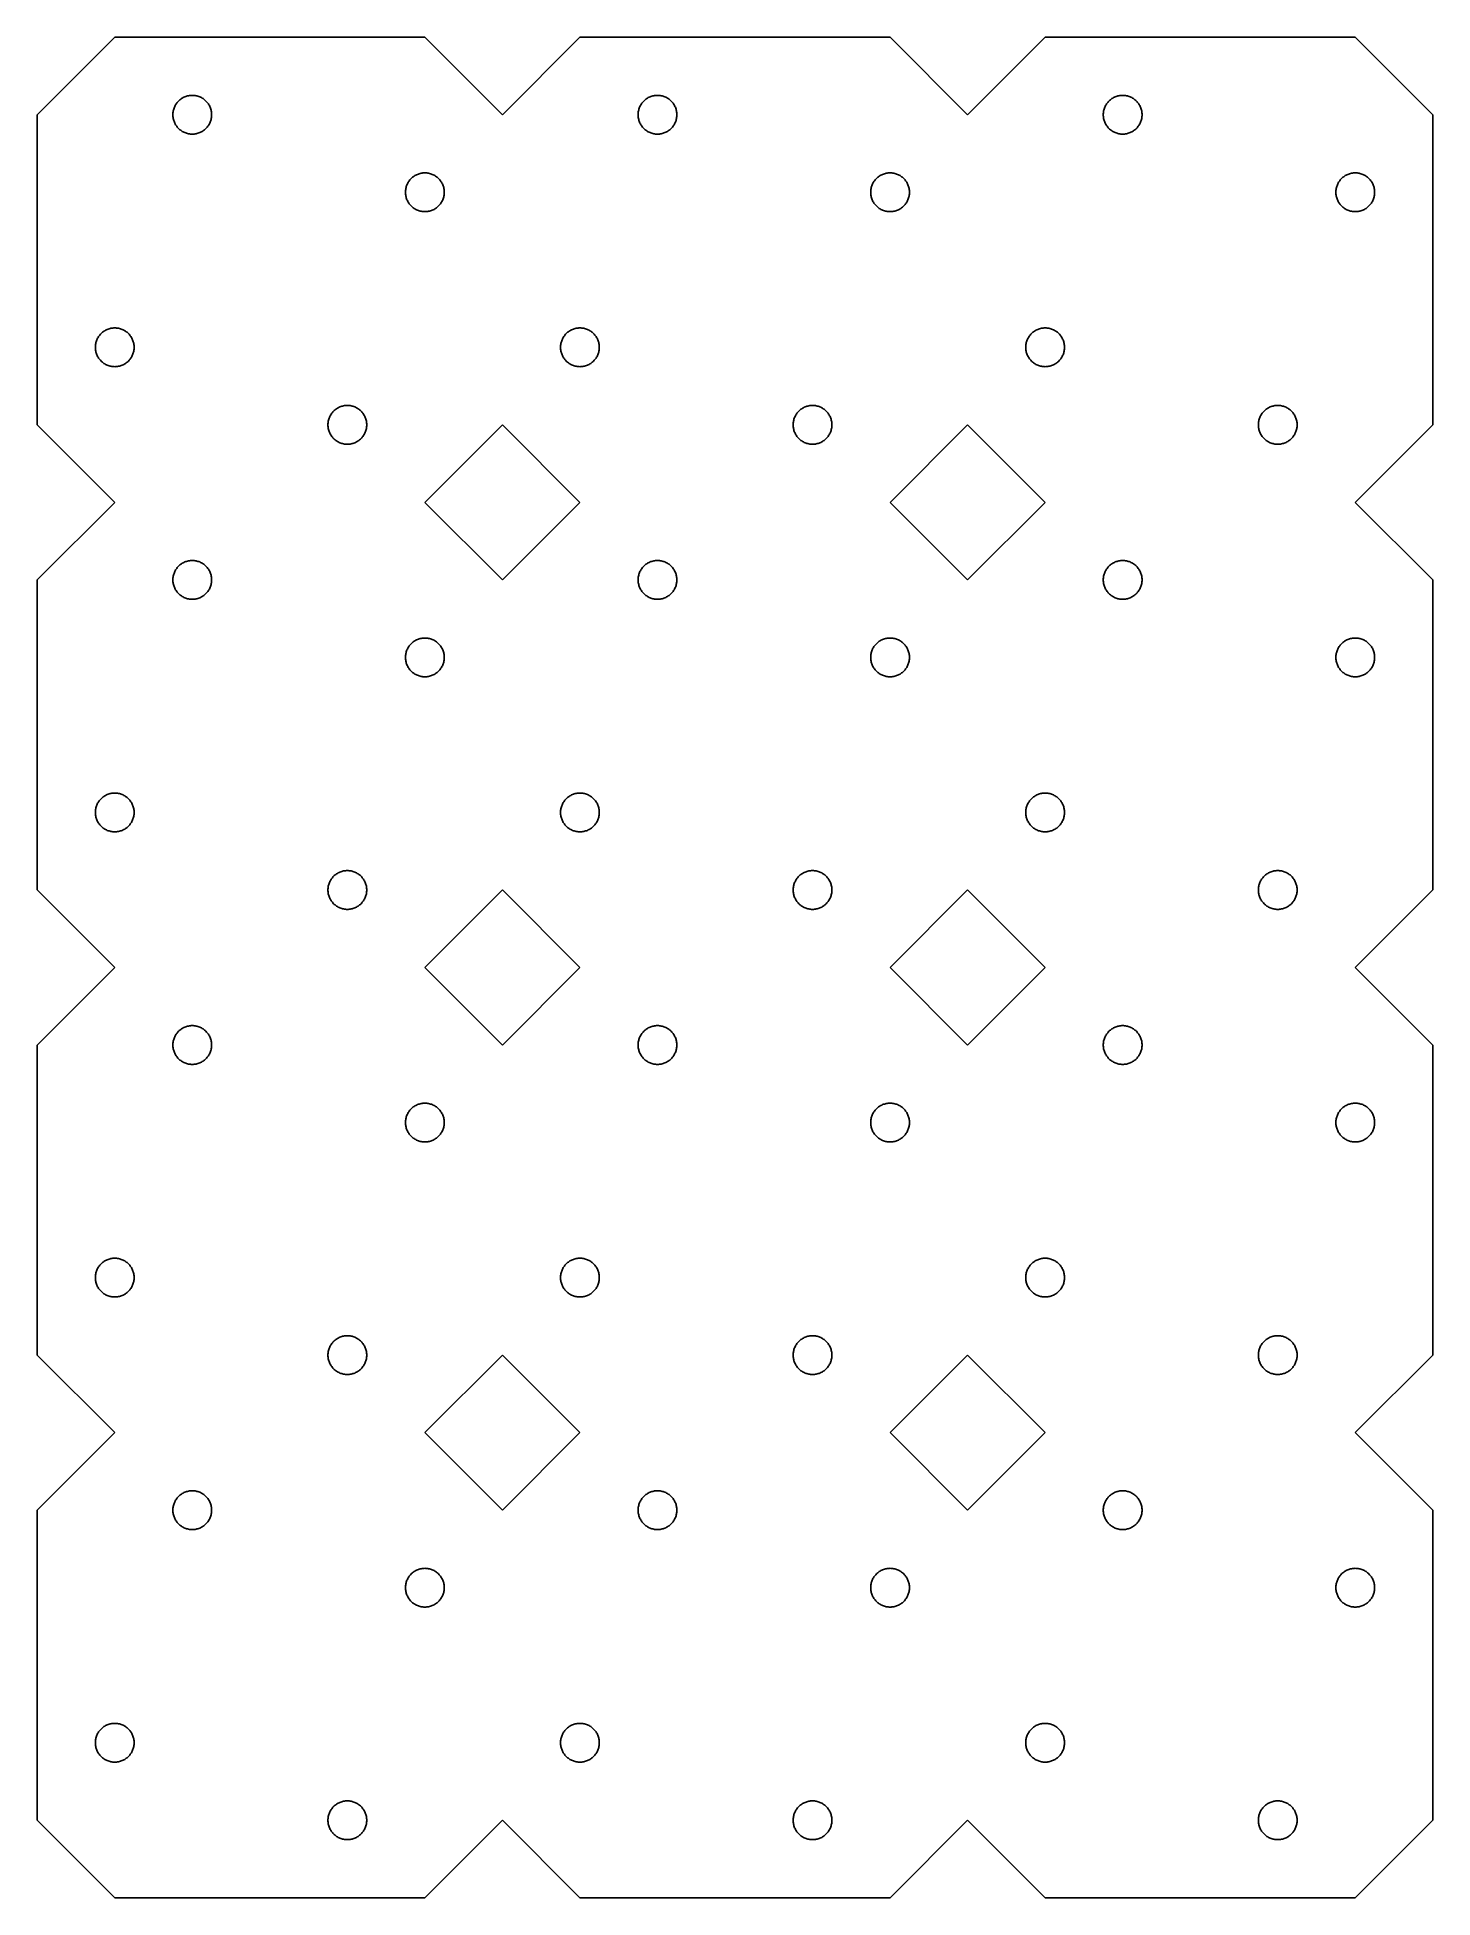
# Model space of a CAD drawing. Header units: metres. Extents: x -12 to 60, y -12 to 84.
import ezdxf

# ---------------------------------------------------------------- set-up
doc = ezdxf.new("R2010")
doc.units = ezdxf.units.M

msp = doc.modelspace()

# ---------------------------------------------------------------- linework, layer by layer
for p, q in [((-8, 84), (-12, 80)), ((8, 84), (-8, 84)), ((12, 80), (8, 84)), ((16, 84), (12, 80)), ((32, 84), (16, 84)), ((36, 80), (32, 84)), ((40, 84), (36, 80)), ((56, 84), (40, 84)), ((60, 80), (56, 84)), ((-4.77301, 80.6344), (-4.74094, 80.6716)), ((-4.74094, 80.6716), (-4.70709, 80.7071)), ((-4.70709, 80.7071), (-4.67155, 80.741)), ((-4.67155, 80.741), (-4.63438, 80.773)), ((-4.63438, 80.773), (-4.59569, 80.8032)), ((-4.59569, 80.8032), (-4.55556, 80.8315)), ((-4.55556, 80.8315), (-4.5141, 80.8577)), ((-4.5141, 80.8577), (-4.47139, 80.8819)), ((-4.47139, 80.8819), (-4.42755, 80.904)), ((-4.42755, 80.904), (-4.38268, 80.9239)), ((-4.38268, 80.9239), (-4.33688, 80.9415)), ((-4.33688, 80.9415), (-4.29028, 80.9569)), ((-4.29028, 80.9569), (-4.24297, 80.97)), ((-4.24297, 80.97), (-4.19508, 80.9808)), ((-4.19508, 80.9808), (-4.14673, 80.9892)), ((-4.14673, 80.9892), (-4.09801, 80.9952)), ((-4.09801, 80.9952), (-4.04906, 80.9988)), ((-4.04906, 80.9988), (-4, 81)), ((-4, 81), (-3.95093, 80.9988)), ((-3.95093, 80.9988), (-3.90198, 80.9952)), ((-3.90198, 80.9952), (-3.85326, 80.9892)), ((-3.85326, 80.9892), (-3.8049, 80.9808)), ((-3.8049, 80.9808), (-3.75702, 80.97)), ((-3.75702, 80.97), (-3.7097, 80.9569)), ((-3.7097, 80.9569), (-3.6631, 80.9415)), ((-3.6631, 80.9415), (-3.61731, 80.9239)), ((-3.61731, 80.9239), (-3.57243, 80.904)), ((-3.57243, 80.904), (-3.52859, 80.8819)), ((-3.52859, 80.8819), (-3.48589, 80.8577)), ((-3.48589, 80.8577), (-3.44443, 80.8315)), ((-3.44443, 80.8315), (-3.4043, 80.8032)), ((-3.4043, 80.8032), (-3.3656, 80.773)), ((-3.3656, 80.773), (-3.32843, 80.741)), ((-3.32843, 80.741), (-3.29289, 80.7071)), ((-3.29289, 80.7071), (-3.25905, 80.6716)), ((-3.25905, 80.6716), (-3.22697, 80.6344)), ((19.227, 80.6344), (19.259, 80.6716)), ((19.259, 80.6716), (19.2929, 80.7071)), ((19.2929, 80.7071), (19.3284, 80.741)), ((19.3284, 80.741), (19.3656, 80.773)), ((19.3656, 80.773), (19.4043, 80.8032)), ((19.4043, 80.8032), (19.4444, 80.8315)), ((19.4444, 80.8315), (19.4859, 80.8577)), ((19.4859, 80.8577), (19.5286, 80.8819)), ((19.5286, 80.8819), (19.5724, 80.904)), ((19.5724, 80.904), (19.6173, 80.9239)), ((19.6173, 80.9239), (19.6631, 80.9415)), ((19.6631, 80.9415), (19.7097, 80.9569)), ((19.7097, 80.9569), (19.757, 80.97)), ((19.757, 80.97), (19.8049, 80.9808)), ((19.8049, 80.9808), (19.8533, 80.9892)), ((19.8533, 80.9892), (19.902, 80.9952)), ((19.902, 80.9952), (19.9509, 80.9988)), ((19.9509, 80.9988), (20, 81)), ((20, 81), (20.0491, 80.9988)), ((20.0491, 80.9988), (20.098, 80.9952)), ((20.098, 80.9952), (20.1467, 80.9892)), ((20.1467, 80.9892), (20.1951, 80.9808)), ((20.1951, 80.9808), (20.243, 80.97)), ((20.243, 80.97), (20.2903, 80.9569)), ((20.2903, 80.9569), (20.3369, 80.9415)), ((20.3369, 80.9415), (20.3827, 80.9239)), ((20.3827, 80.9239), (20.4276, 80.904)), ((20.4276, 80.904), (20.4714, 80.8819)), ((20.4714, 80.8819), (20.5141, 80.8577)), ((20.5141, 80.8577), (20.5556, 80.8315)), ((20.5556, 80.8315), (20.5957, 80.8032)), ((20.5957, 80.8032), (20.6344, 80.773)), ((20.6344, 80.773), (20.6716, 80.741)), ((20.6716, 80.741), (20.7071, 80.7071)), ((20.7071, 80.7071), (20.741, 80.6716)), ((20.741, 80.6716), (20.773, 80.6344)), ((43.227, 80.6344), (43.259, 80.6716)), ((43.259, 80.6716), (43.2929, 80.7071)), ((43.2929, 80.7071), (43.3284, 80.741)), ((43.3284, 80.741), (43.3656, 80.773)), ((43.3656, 80.773), (43.4043, 80.8032)), ((43.4043, 80.8032), (43.4444, 80.8315)), ((43.4444, 80.8315), (43.4859, 80.8577)), ((43.4859, 80.8577), (43.5286, 80.8819)), ((43.5286, 80.8819), (43.5724, 80.904)), ((43.5724, 80.904), (43.6173, 80.9239)), ((43.6173, 80.9239), (43.6631, 80.9415)), ((43.6631, 80.9415), (43.7097, 80.9569)), ((43.7097, 80.9569), (43.757, 80.97)), ((43.757, 80.97), (43.8049, 80.9808)), ((43.8049, 80.9808), (43.8533, 80.9892)), ((43.8533, 80.9892), (43.902, 80.9952)), ((43.902, 80.9952), (43.9509, 80.9988)), ((43.9509, 80.9988), (44, 81)), ((44, 81), (44.0491, 80.9988)), ((44.0491, 80.9988), (44.098, 80.9952)), ((44.098, 80.9952), (44.1467, 80.9892)), ((44.1467, 80.9892), (44.1951, 80.9808)), ((44.1951, 80.9808), (44.243, 80.97)), ((44.243, 80.97), (44.2903, 80.9569)), ((44.2903, 80.9569), (44.3369, 80.9415)), ((44.3369, 80.9415), (44.3827, 80.9239)), ((44.3827, 80.9239), (44.4276, 80.904)), ((44.4276, 80.904), (44.4714, 80.8819)), ((44.4714, 80.8819), (44.5141, 80.8577)), ((44.5141, 80.8577), (44.5556, 80.8315)), ((44.5556, 80.8315), (44.5957, 80.8032)), ((44.5957, 80.8032), (44.6344, 80.773)), ((44.6344, 80.773), (44.6716, 80.741)), ((44.6716, 80.741), (44.7071, 80.7071)), ((44.7071, 80.7071), (44.741, 80.6716)), ((44.741, 80.6716), (44.773, 80.6344)), ((-12, 80), (-12, 64)), ((-5, 80), (-4.99879, 80.0491)), ((-4.99879, 79.9509), (-5, 80)), ((-4.99879, 80.0491), (-4.99518, 80.098)), ((-4.99518, 79.902), (-4.99879, 79.9509)), ((-4.99518, 80.098), (-4.98917, 80.1467)), ((-4.98917, 79.8533), (-4.99518, 79.902)), ((-4.98917, 80.1467), (-4.98077, 80.1951)), ((-4.98077, 79.8049), (-4.98917, 79.8533)), ((-4.98077, 80.1951), (-4.97002, 80.243)), ((-4.97002, 79.757), (-4.98077, 79.8049)), ((-4.97002, 80.243), (-4.95694, 80.2903)), ((-4.95694, 79.7097), (-4.97002, 79.757)), ((-4.95694, 80.2903), (-4.94154, 80.3369)), ((-4.94154, 79.6631), (-4.95694, 79.7097)), ((-4.94154, 80.3369), (-4.92387, 80.3827)), ((-4.92387, 80.3827), (-4.90398, 80.4276)), ((-4.90398, 80.4276), (-4.88191, 80.4714)), ((-4.88191, 80.4714), (-4.85773, 80.5141)), ((-4.85773, 80.5141), (-4.83147, 80.5556)), ((-4.83147, 80.5556), (-4.80321, 80.5957)), ((-4.80321, 80.5957), (-4.77301, 80.6344)), ((-3.22697, 80.6344), (-3.19678, 80.5957)), ((-3.19678, 80.5957), (-3.16852, 80.5556)), ((-3.16852, 80.5556), (-3.14226, 80.5141)), ((-3.14226, 80.5141), (-3.11807, 80.4714)), ((-3.11807, 80.4714), (-3.09601, 80.4276)), ((-3.09601, 80.4276), (-3.07611, 80.3827)), ((-3.07611, 80.3827), (-3.05844, 80.3369)), ((-3.05844, 80.3369), (-3.04305, 80.2903)), ((-3.04305, 79.7097), (-3.05844, 79.6631)), ((-3.04305, 80.2903), (-3.02997, 80.243)), ((-3.02997, 79.757), (-3.04305, 79.7097)), ((-3.02997, 80.243), (-3.01921, 80.1951)), ((-3.01921, 79.8049), (-3.02997, 79.757)), ((-3.01921, 80.1951), (-3.01082, 80.1467)), ((-3.01082, 79.8533), (-3.01921, 79.8049)), ((-3.01082, 80.1467), (-3.00481, 80.098)), ((-3.00481, 79.902), (-3.01082, 79.8533)), ((-3.00481, 80.098), (-3.00119, 80.0491)), ((-3.00119, 79.9509), (-3.00481, 79.902)), ((-3.00119, 80.0491), (-3, 80)), ((-3, 80), (-3.00119, 79.9509)), ((19, 80), (19.0012, 80.0491)), ((19.0012, 79.9509), (19, 80)), ((19.0012, 80.0491), (19.0048, 80.098)), ((19.0048, 79.902), (19.0012, 79.9509)), ((19.0048, 80.098), (19.0108, 80.1467)), ((19.0108, 79.8533), (19.0048, 79.902)), ((19.0108, 80.1467), (19.0192, 80.1951)), ((19.0192, 79.8049), (19.0108, 79.8533)), ((19.0192, 80.1951), (19.03, 80.243)), ((19.03, 79.757), (19.0192, 79.8049)), ((19.03, 80.243), (19.0431, 80.2903)), ((19.0431, 79.7097), (19.03, 79.757)), ((19.0431, 80.2903), (19.0585, 80.3369)), ((19.0585, 79.6631), (19.0431, 79.7097)), ((19.0585, 80.3369), (19.0761, 80.3827)), ((19.0761, 80.3827), (19.096, 80.4276)), ((19.096, 80.4276), (19.1181, 80.4714)), ((19.1181, 80.4714), (19.1423, 80.5141)), ((19.1423, 80.5141), (19.1685, 80.5556)), ((19.1685, 80.5556), (19.1968, 80.5957)), ((19.1968, 80.5957), (19.227, 80.6344)), ((20.773, 80.6344), (20.8032, 80.5957)), ((20.8032, 80.5957), (20.8315, 80.5556)), ((20.8315, 80.5556), (20.8577, 80.5141)), ((20.8577, 80.5141), (20.8819, 80.4714)), ((20.8819, 80.4714), (20.904, 80.4276)), ((20.904, 80.4276), (20.9239, 80.3827)), ((20.9239, 80.3827), (20.9415, 80.3369)), ((20.9415, 80.3369), (20.9569, 80.2903)), ((20.9569, 79.7097), (20.9415, 79.6631)), ((20.9569, 80.2903), (20.97, 80.243)), ((20.97, 79.757), (20.9569, 79.7097)), ((20.97, 80.243), (20.9808, 80.1951)), ((20.9808, 79.8049), (20.97, 79.757)), ((20.9808, 80.1951), (20.9892, 80.1467)), ((20.9892, 79.8533), (20.9808, 79.8049)), ((20.9892, 80.1467), (20.9952, 80.098)), ((20.9952, 79.902), (20.9892, 79.8533)), ((20.9952, 80.098), (20.9988, 80.0491)), ((20.9988, 79.9509), (20.9952, 79.902)), ((20.9988, 80.0491), (21, 80)), ((21, 80), (20.9988, 79.9509)), ((43, 80), (43.0012, 80.0491)), ((43.0012, 79.9509), (43, 80)), ((43.0012, 80.0491), (43.0048, 80.098)), ((43.0048, 79.902), (43.0012, 79.9509)), ((43.0048, 80.098), (43.0108, 80.1467)), ((43.0108, 79.8533), (43.0048, 79.902)), ((43.0108, 80.1467), (43.0192, 80.1951)), ((43.0192, 79.8049), (43.0108, 79.8533)), ((43.0192, 80.1951), (43.03, 80.243)), ((43.03, 79.757), (43.0192, 79.8049)), ((43.03, 80.243), (43.0431, 80.2903)), ((43.0431, 79.7097), (43.03, 79.757)), ((43.0431, 80.2903), (43.0585, 80.3369)), ((43.0585, 79.6631), (43.0431, 79.7097)), ((43.0585, 80.3369), (43.0761, 80.3827)), ((43.0761, 80.3827), (43.096, 80.4276)), ((43.096, 80.4276), (43.1181, 80.4714)), ((43.1181, 80.4714), (43.1423, 80.5141)), ((43.1423, 80.5141), (43.1685, 80.5556)), ((43.1685, 80.5556), (43.1968, 80.5957)), ((43.1968, 80.5957), (43.227, 80.6344)), ((44.773, 80.6344), (44.8032, 80.5957)), ((44.8032, 80.5957), (44.8315, 80.5556)), ((44.8315, 80.5556), (44.8577, 80.5141)), ((44.8577, 80.5141), (44.8819, 80.4714)), ((44.8819, 80.4714), (44.904, 80.4276)), ((44.904, 80.4276), (44.9239, 80.3827)), ((44.9239, 80.3827), (44.9415, 80.3369)), ((44.9415, 80.3369), (44.9569, 80.2903)), ((44.9569, 79.7097), (44.9415, 79.6631)), ((44.9569, 80.2903), (44.97, 80.243)), ((44.97, 79.757), (44.9569, 79.7097)), ((44.97, 80.243), (44.9808, 80.1951)), ((44.9808, 79.8049), (44.97, 79.757)), ((44.9808, 80.1951), (44.9892, 80.1467)), ((44.9892, 79.8533), (44.9808, 79.8049)), ((44.9892, 80.1467), (44.9952, 80.098)), ((44.9952, 79.902), (44.9892, 79.8533)), ((44.9952, 80.098), (44.9988, 80.0491)), ((44.9988, 79.9509), (44.9952, 79.902)), ((44.9988, 80.0491), (45, 80)), ((45, 80), (44.9988, 79.9509)), ((60, 64), (60, 80)), ((-4.92387, 79.6173), (-4.94154, 79.6631)), ((-4.90398, 79.5724), (-4.92387, 79.6173)), ((-4.88191, 79.5286), (-4.90398, 79.5724)), ((-4.85773, 79.4859), (-4.88191, 79.5286)), ((-4.83147, 79.4444), (-4.85773, 79.4859)), ((-4.80321, 79.4043), (-4.83147, 79.4444)), ((-4.77301, 79.3656), (-4.80321, 79.4043)), ((-4.74094, 79.3284), (-4.77301, 79.3656)), ((-4.70709, 79.2929), (-4.74094, 79.3284)), ((-4.67155, 79.259), (-4.70709, 79.2929)), ((-4.63438, 79.227), (-4.67155, 79.259)), ((-4.59569, 79.1968), (-4.63438, 79.227)), ((-4.55556, 79.1685), (-4.59569, 79.1968)), ((-4.5141, 79.1423), (-4.55556, 79.1685)), ((-4.47139, 79.1181), (-4.5141, 79.1423)), ((-4.42755, 79.096), (-4.47139, 79.1181)), ((-4.38268, 79.0761), (-4.42755, 79.096)), ((-4.33688, 79.0585), (-4.38268, 79.0761)), ((-4.29028, 79.0431), (-4.33688, 79.0585)), ((-4.24297, 79.03), (-4.29028, 79.0431)), ((-4.19508, 79.0192), (-4.24297, 79.03)), ((-4.14673, 79.0108), (-4.19508, 79.0192)), ((-4.09801, 79.0048), (-4.14673, 79.0108)), ((-4.04906, 79.0012), (-4.09801, 79.0048)), ((-4, 79), (-4.04906, 79.0012)), ((-3.95093, 79.0012), (-4, 79)), ((-3.90198, 79.0048), (-3.95093, 79.0012)), ((-3.85326, 79.0108), (-3.90198, 79.0048)), ((-3.8049, 79.0192), (-3.85326, 79.0108)), ((-3.75702, 79.03), (-3.8049, 79.0192)), ((-3.7097, 79.0431), (-3.75702, 79.03)), ((-3.6631, 79.0585), (-3.7097, 79.0431)), ((-3.61731, 79.0761), (-3.6631, 79.0585)), ((-3.57243, 79.096), (-3.61731, 79.0761)), ((-3.52859, 79.1181), (-3.57243, 79.096)), ((-3.48589, 79.1423), (-3.52859, 79.1181)), ((-3.44443, 79.1685), (-3.48589, 79.1423)), ((-3.4043, 79.1968), (-3.44443, 79.1685)), ((-3.3656, 79.227), (-3.4043, 79.1968)), ((-3.32843, 79.259), (-3.3656, 79.227)), ((-3.29289, 79.2929), (-3.32843, 79.259)), ((-3.25905, 79.3284), (-3.29289, 79.2929)), ((-3.22697, 79.3656), (-3.25905, 79.3284)), ((-3.19678, 79.4043), (-3.22697, 79.3656)), ((-3.16852, 79.4444), (-3.19678, 79.4043)), ((-3.14226, 79.4859), (-3.16852, 79.4444)), ((-3.11807, 79.5286), (-3.14226, 79.4859)), ((-3.09601, 79.5724), (-3.11807, 79.5286)), ((-3.07611, 79.6173), (-3.09601, 79.5724)), ((-3.05844, 79.6631), (-3.07611, 79.6173)), ((19.0761, 79.6173), (19.0585, 79.6631)), ((19.096, 79.5724), (19.0761, 79.6173)), ((19.1181, 79.5286), (19.096, 79.5724)), ((19.1423, 79.4859), (19.1181, 79.5286)), ((19.1685, 79.4444), (19.1423, 79.4859)), ((19.1968, 79.4043), (19.1685, 79.4444)), ((19.227, 79.3656), (19.1968, 79.4043)), ((19.259, 79.3284), (19.227, 79.3656)), ((19.2929, 79.2929), (19.259, 79.3284)), ((19.3284, 79.259), (19.2929, 79.2929)), ((19.3656, 79.227), (19.3284, 79.259)), ((19.4043, 79.1968), (19.3656, 79.227)), ((19.4444, 79.1685), (19.4043, 79.1968)), ((19.4859, 79.1423), (19.4444, 79.1685)), ((19.5286, 79.1181), (19.4859, 79.1423)), ((19.5724, 79.096), (19.5286, 79.1181)), ((19.6173, 79.0761), (19.5724, 79.096)), ((19.6631, 79.0585), (19.6173, 79.0761)), ((19.7097, 79.0431), (19.6631, 79.0585)), ((19.757, 79.03), (19.7097, 79.0431)), ((19.8049, 79.0192), (19.757, 79.03)), ((19.8533, 79.0108), (19.8049, 79.0192)), ((19.902, 79.0048), (19.8533, 79.0108)), ((19.9509, 79.0012), (19.902, 79.0048)), ((20, 79), (19.9509, 79.0012)), ((20.0491, 79.0012), (20, 79)), ((20.098, 79.0048), (20.0491, 79.0012)), ((20.1467, 79.0108), (20.098, 79.0048)), ((20.1951, 79.0192), (20.1467, 79.0108)), ((20.243, 79.03), (20.1951, 79.0192)), ((20.2903, 79.0431), (20.243, 79.03)), ((20.3369, 79.0585), (20.2903, 79.0431)), ((20.3827, 79.0761), (20.3369, 79.0585)), ((20.4276, 79.096), (20.3827, 79.0761)), ((20.4714, 79.1181), (20.4276, 79.096)), ((20.5141, 79.1423), (20.4714, 79.1181)), ((20.5556, 79.1685), (20.5141, 79.1423)), ((20.5957, 79.1968), (20.5556, 79.1685)), ((20.6344, 79.227), (20.5957, 79.1968)), ((20.6716, 79.259), (20.6344, 79.227)), ((20.7071, 79.2929), (20.6716, 79.259)), ((20.741, 79.3284), (20.7071, 79.2929)), ((20.773, 79.3656), (20.741, 79.3284)), ((20.8032, 79.4043), (20.773, 79.3656)), ((20.8315, 79.4444), (20.8032, 79.4043)), ((20.8577, 79.4859), (20.8315, 79.4444)), ((20.8819, 79.5286), (20.8577, 79.4859)), ((20.904, 79.5724), (20.8819, 79.5286)), ((20.9239, 79.6173), (20.904, 79.5724)), ((20.9415, 79.6631), (20.9239, 79.6173)), ((43.0761, 79.6173), (43.0585, 79.6631)), ((43.096, 79.5724), (43.0761, 79.6173)), ((43.1181, 79.5286), (43.096, 79.5724)), ((43.1423, 79.4859), (43.1181, 79.5286)), ((43.1685, 79.4444), (43.1423, 79.4859)), ((43.1968, 79.4043), (43.1685, 79.4444)), ((43.227, 79.3656), (43.1968, 79.4043)), ((43.259, 79.3284), (43.227, 79.3656)), ((43.2929, 79.2929), (43.259, 79.3284)), ((43.3284, 79.259), (43.2929, 79.2929)), ((43.3656, 79.227), (43.3284, 79.259)), ((43.4043, 79.1968), (43.3656, 79.227)), ((43.4444, 79.1685), (43.4043, 79.1968)), ((43.4859, 79.1423), (43.4444, 79.1685)), ((43.5286, 79.1181), (43.4859, 79.1423)), ((43.5724, 79.096), (43.5286, 79.1181)), ((43.6173, 79.0761), (43.5724, 79.096)), ((43.6631, 79.0585), (43.6173, 79.0761)), ((43.7097, 79.0431), (43.6631, 79.0585)), ((43.757, 79.03), (43.7097, 79.0431)), ((43.8049, 79.0192), (43.757, 79.03)), ((43.8533, 79.0108), (43.8049, 79.0192)), ((43.902, 79.0048), (43.8533, 79.0108)), ((43.9509, 79.0012), (43.902, 79.0048)), ((44, 79), (43.9509, 79.0012)), ((44.0491, 79.0012), (44, 79)), ((44.098, 79.0048), (44.0491, 79.0012)), ((44.1467, 79.0108), (44.098, 79.0048)), ((44.1951, 79.0192), (44.1467, 79.0108)), ((44.243, 79.03), (44.1951, 79.0192)), ((44.2903, 79.0431), (44.243, 79.03)), ((44.3369, 79.0585), (44.2903, 79.0431)), ((44.3827, 79.0761), (44.3369, 79.0585)), ((44.4276, 79.096), (44.3827, 79.0761)), ((44.4714, 79.1181), (44.4276, 79.096)), ((44.5141, 79.1423), (44.4714, 79.1181)), ((44.5556, 79.1685), (44.5141, 79.1423)), ((44.5957, 79.1968), (44.5556, 79.1685)), ((44.6344, 79.227), (44.5957, 79.1968)), ((44.6716, 79.259), (44.6344, 79.227)), ((44.7071, 79.2929), (44.6716, 79.259)), ((44.741, 79.3284), (44.7071, 79.2929)), ((44.773, 79.3656), (44.741, 79.3284)), ((44.8032, 79.4043), (44.773, 79.3656)), ((44.8315, 79.4444), (44.8032, 79.4043)), ((44.8577, 79.4859), (44.8315, 79.4444)), ((44.8819, 79.5286), (44.8577, 79.4859)), ((44.904, 79.5724), (44.8819, 79.5286)), ((44.9239, 79.6173), (44.904, 79.5724)), ((44.9415, 79.6631), (44.9239, 79.6173)), ((7.3656, 76.773), (7.4043, 76.8032)), ((7.4043, 76.8032), (7.44443, 76.8315)), ((7.44443, 76.8315), (7.48589, 76.8577)), ((7.48589, 76.8577), (7.52859, 76.8819)), ((7.52859, 76.8819), (7.57243, 76.904)), ((7.57243, 76.904), (7.61731, 76.9239)), ((7.61731, 76.9239), (7.6631, 76.9415)), ((7.6631, 76.9415), (7.7097, 76.9569)), ((7.7097, 76.9569), (7.75702, 76.97)), ((7.75702, 76.97), (7.8049, 76.9808)), ((7.8049, 76.9808), (7.85326, 76.9892)), ((7.85326, 76.9892), (7.90198, 76.9952)), ((7.90198, 76.9952), (7.95093, 76.9988)), ((7.95093, 76.9988), (8, 77)), ((8, 77), (8.04906, 76.9988)), ((8.04906, 76.9988), (8.09801, 76.9952)), ((8.09801, 76.9952), (8.14673, 76.9892)), ((8.14673, 76.9892), (8.19508, 76.9808)), ((8.19508, 76.9808), (8.24297, 76.97)), ((8.24297, 76.97), (8.29028, 76.9569)), ((8.29028, 76.9569), (8.33688, 76.9415)), ((8.33688, 76.9415), (8.38268, 76.9239)), ((8.38268, 76.9239), (8.42755, 76.904)), ((8.42755, 76.904), (8.47139, 76.8819)), ((8.47139, 76.8819), (8.5141, 76.8577)), ((8.5141, 76.8577), (8.55556, 76.8315)), ((8.55556, 76.8315), (8.59569, 76.8032)), ((8.59569, 76.8032), (8.63438, 76.773)), ((31.3656, 76.773), (31.4043, 76.8032)), ((31.4043, 76.8032), (31.4444, 76.8315)), ((31.4444, 76.8315), (31.4859, 76.8577)), ((31.4859, 76.8577), (31.5286, 76.8819)), ((31.5286, 76.8819), (31.5724, 76.904)), ((31.5724, 76.904), (31.6173, 76.9239)), ((31.6173, 76.9239), (31.6631, 76.9415)), ((31.6631, 76.9415), (31.7097, 76.9569)), ((31.7097, 76.9569), (31.757, 76.97)), ((31.757, 76.97), (31.8049, 76.9808)), ((31.8049, 76.9808), (31.8533, 76.9892)), ((31.8533, 76.9892), (31.902, 76.9952)), ((31.902, 76.9952), (31.9509, 76.9988)), ((31.9509, 76.9988), (32, 77)), ((32, 77), (32.0491, 76.9988)), ((32.0491, 76.9988), (32.098, 76.9952)), ((32.098, 76.9952), (32.1467, 76.9892)), ((32.1467, 76.9892), (32.1951, 76.9808)), ((32.1951, 76.9808), (32.243, 76.97)), ((32.243, 76.97), (32.2903, 76.9569)), ((32.2903, 76.9569), (32.3369, 76.9415)), ((32.3369, 76.9415), (32.3827, 76.9239)), ((32.3827, 76.9239), (32.4276, 76.904)), ((32.4276, 76.904), (32.4714, 76.8819)), ((32.4714, 76.8819), (32.5141, 76.8577)), ((32.5141, 76.8577), (32.5556, 76.8315)), ((32.5556, 76.8315), (32.5957, 76.8032)), ((32.5957, 76.8032), (32.6344, 76.773)), ((55.3656, 76.773), (55.4043, 76.8032)), ((55.4043, 76.8032), (55.4444, 76.8315)), ((55.4444, 76.8315), (55.4859, 76.8577)), ((55.4859, 76.8577), (55.5286, 76.8819)), ((55.5286, 76.8819), (55.5724, 76.904)), ((55.5724, 76.904), (55.6173, 76.9239)), ((55.6173, 76.9239), (55.6631, 76.9415)), ((55.6631, 76.9415), (55.7097, 76.9569)), ((55.7097, 76.9569), (55.757, 76.97)), ((55.757, 76.97), (55.8049, 76.9808)), ((55.8049, 76.9808), (55.8533, 76.9892)), ((55.8533, 76.9892), (55.902, 76.9952)), ((55.902, 76.9952), (55.9509, 76.9988)), ((55.9509, 76.9988), (56, 77)), ((56, 77), (56.0491, 76.9988)), ((56.0491, 76.9988), (56.098, 76.9952)), ((56.098, 76.9952), (56.1467, 76.9892)), ((56.1467, 76.9892), (56.1951, 76.9808)), ((56.1951, 76.9808), (56.243, 76.97)), ((56.243, 76.97), (56.2903, 76.9569)), ((56.2903, 76.9569), (56.3369, 76.9415)), ((56.3369, 76.9415), (56.3827, 76.9239)), ((56.3827, 76.9239), (56.4276, 76.904)), ((56.4276, 76.904), (56.4714, 76.8819)), ((56.4714, 76.8819), (56.5141, 76.8577)), ((56.5141, 76.8577), (56.5556, 76.8315)), ((56.5556, 76.8315), (56.5957, 76.8032)), ((56.5957, 76.8032), (56.6344, 76.773)), ((7, 76), (7.00119, 76.0491)), ((7.00119, 75.9509), (7, 76)), ((7.00119, 76.0491), (7.00481, 76.098)), ((7.00481, 75.902), (7.00119, 75.9509)), ((7.00481, 76.098), (7.01082, 76.1467)), ((7.01082, 75.8533), (7.00481, 75.902)), ((7.01082, 76.1467), (7.01921, 76.1951)), ((7.01921, 75.8049), (7.01082, 75.8533)), ((7.01921, 76.1951), (7.02997, 76.243)), ((7.02997, 76.243), (7.04305, 76.2903)), ((7.04305, 76.2903), (7.05844, 76.3369)), ((7.05844, 76.3369), (7.07611, 76.3827)), ((7.07611, 76.3827), (7.09601, 76.4276)), ((7.09601, 76.4276), (7.11807, 76.4714)), ((7.11807, 76.4714), (7.14226, 76.5141)), ((7.14226, 76.5141), (7.16852, 76.5556)), ((7.16852, 76.5556), (7.19678, 76.5957)), ((7.19678, 76.5957), (7.22697, 76.6344)), ((7.22697, 76.6344), (7.25905, 76.6716)), ((7.25905, 76.6716), (7.29289, 76.7071)), ((7.29289, 76.7071), (7.32843, 76.741)), ((7.32843, 76.741), (7.3656, 76.773)), ((8.63438, 76.773), (8.67155, 76.741)), ((8.67155, 76.741), (8.70709, 76.7071)), ((8.70709, 76.7071), (8.74094, 76.6716)), ((8.74094, 76.6716), (8.77301, 76.6344)), ((8.77301, 76.6344), (8.80321, 76.5957)), ((8.80321, 76.5957), (8.83147, 76.5556)), ((8.83147, 76.5556), (8.85773, 76.5141)), ((8.85773, 76.5141), (8.88191, 76.4714)), ((8.88191, 76.4714), (8.90398, 76.4276)), ((8.90398, 76.4276), (8.92387, 76.3827)), ((8.92387, 76.3827), (8.94154, 76.3369)), ((8.94154, 76.3369), (8.95694, 76.2903)), ((8.95694, 76.2903), (8.97002, 76.243)), ((8.97002, 76.243), (8.98077, 76.1951)), ((8.98077, 76.1951), (8.98917, 76.1467)), ((8.98917, 75.8533), (8.98077, 75.8049)), ((8.98917, 76.1467), (8.99518, 76.098)), ((8.99518, 75.902), (8.98917, 75.8533)), ((8.99518, 76.098), (8.99879, 76.0491)), ((8.99879, 75.9509), (8.99518, 75.902)), ((8.99879, 76.0491), (9, 76)), ((9, 76), (8.99879, 75.9509)), ((31, 76), (31.0012, 76.0491)), ((31.0012, 75.9509), (31, 76)), ((31.0012, 76.0491), (31.0048, 76.098)), ((31.0048, 75.902), (31.0012, 75.9509)), ((31.0048, 76.098), (31.0108, 76.1467)), ((31.0108, 75.8533), (31.0048, 75.902)), ((31.0108, 76.1467), (31.0192, 76.1951)), ((31.0192, 75.8049), (31.0108, 75.8533)), ((31.0192, 76.1951), (31.03, 76.243)), ((31.03, 76.243), (31.0431, 76.2903)), ((31.0431, 76.2903), (31.0585, 76.3369)), ((31.0585, 76.3369), (31.0761, 76.3827)), ((31.0761, 76.3827), (31.096, 76.4276)), ((31.096, 76.4276), (31.1181, 76.4714)), ((31.1181, 76.4714), (31.1423, 76.5141)), ((31.1423, 76.5141), (31.1685, 76.5556)), ((31.1685, 76.5556), (31.1968, 76.5957)), ((31.1968, 76.5957), (31.227, 76.6344)), ((31.227, 76.6344), (31.259, 76.6716)), ((31.259, 76.6716), (31.2929, 76.7071)), ((31.2929, 76.7071), (31.3284, 76.741)), ((31.3284, 76.741), (31.3656, 76.773)), ((32.6344, 76.773), (32.6716, 76.741)), ((32.6716, 76.741), (32.7071, 76.7071)), ((32.7071, 76.7071), (32.741, 76.6716)), ((32.741, 76.6716), (32.773, 76.6344)), ((32.773, 76.6344), (32.8032, 76.5957)), ((32.8032, 76.5957), (32.8315, 76.5556)), ((32.8315, 76.5556), (32.8577, 76.5141)), ((32.8577, 76.5141), (32.8819, 76.4714)), ((32.8819, 76.4714), (32.904, 76.4276)), ((32.904, 76.4276), (32.9239, 76.3827)), ((32.9239, 76.3827), (32.9415, 76.3369)), ((32.9415, 76.3369), (32.9569, 76.2903)), ((32.9569, 76.2903), (32.97, 76.243)), ((32.97, 76.243), (32.9808, 76.1951)), ((32.9808, 76.1951), (32.9892, 76.1467)), ((32.9892, 75.8533), (32.9808, 75.8049)), ((32.9892, 76.1467), (32.9952, 76.098)), ((32.9952, 75.902), (32.9892, 75.8533)), ((32.9952, 76.098), (32.9988, 76.0491)), ((32.9988, 75.9509), (32.9952, 75.902)), ((32.9988, 76.0491), (33, 76)), ((33, 76), (32.9988, 75.9509)), ((55, 76), (55.0012, 76.0491)), ((55.0012, 75.9509), (55, 76)), ((55.0012, 76.0491), (55.0048, 76.098)), ((55.0048, 75.902), (55.0012, 75.9509)), ((55.0048, 76.098), (55.0108, 76.1467)), ((55.0108, 75.8533), (55.0048, 75.902)), ((55.0108, 76.1467), (55.0192, 76.1951)), ((55.0192, 75.8049), (55.0108, 75.8533)), ((55.0192, 76.1951), (55.03, 76.243)), ((55.03, 76.243), (55.0431, 76.2903)), ((55.0431, 76.2903), (55.0585, 76.3369)), ((55.0585, 76.3369), (55.0761, 76.3827)), ((55.0761, 76.3827), (55.096, 76.4276)), ((55.096, 76.4276), (55.1181, 76.4714)), ((55.1181, 76.4714), (55.1423, 76.5141)), ((55.1423, 76.5141), (55.1685, 76.5556)), ((55.1685, 76.5556), (55.1968, 76.5957)), ((55.1968, 76.5957), (55.227, 76.6344)), ((55.227, 76.6344), (55.259, 76.6716)), ((55.259, 76.6716), (55.2929, 76.7071)), ((55.2929, 76.7071), (55.3284, 76.741)), ((55.3284, 76.741), (55.3656, 76.773)), ((56.6344, 76.773), (56.6716, 76.741)), ((56.6716, 76.741), (56.7071, 76.7071)), ((56.7071, 76.7071), (56.741, 76.6716)), ((56.741, 76.6716), (56.773, 76.6344)), ((56.773, 76.6344), (56.8032, 76.5957)), ((56.8032, 76.5957), (56.8315, 76.5556)), ((56.8315, 76.5556), (56.8577, 76.5141)), ((56.8577, 76.5141), (56.8819, 76.4714)), ((56.8819, 76.4714), (56.904, 76.4276)), ((56.904, 76.4276), (56.9239, 76.3827)), ((56.9239, 76.3827), (56.9415, 76.3369)), ((56.9415, 76.3369), (56.9569, 76.2903)), ((56.9569, 76.2903), (56.97, 76.243)), ((56.97, 76.243), (56.9808, 76.1951)), ((56.9808, 76.1951), (56.9892, 76.1467)), ((56.9892, 75.8533), (56.9808, 75.8049)), ((56.9892, 76.1467), (56.9952, 76.098)), ((56.9952, 75.902), (56.9892, 75.8533)), ((56.9952, 76.098), (56.9988, 76.0491)), ((56.9988, 75.9509), (56.9952, 75.902)), ((56.9988, 76.0491), (57, 76)), ((57, 76), (56.9988, 75.9509)), ((7.02997, 75.757), (7.01921, 75.8049)), ((7.04305, 75.7097), (7.02997, 75.757)), ((7.05844, 75.6631), (7.04305, 75.7097)), ((7.07611, 75.6173), (7.05844, 75.6631)), ((7.09601, 75.5724), (7.07611, 75.6173)), ((7.11807, 75.5286), (7.09601, 75.5724)), ((7.14226, 75.4859), (7.11807, 75.5286)), ((7.16852, 75.4444), (7.14226, 75.4859)), ((7.19678, 75.4043), (7.16852, 75.4444)), ((7.22697, 75.3656), (7.19678, 75.4043)), ((7.25905, 75.3284), (7.22697, 75.3656)), ((7.29289, 75.2929), (7.25905, 75.3284)), ((7.32843, 75.259), (7.29289, 75.2929)), ((7.3656, 75.227), (7.32843, 75.259)), ((7.4043, 75.1968), (7.3656, 75.227)), ((7.44443, 75.1685), (7.4043, 75.1968)), ((7.48589, 75.1423), (7.44443, 75.1685)), ((7.52859, 75.1181), (7.48589, 75.1423)), ((7.57243, 75.096), (7.52859, 75.1181)), ((7.61731, 75.0761), (7.57243, 75.096)), ((7.6631, 75.0585), (7.61731, 75.0761)), ((7.7097, 75.0431), (7.6631, 75.0585)), ((7.75702, 75.03), (7.7097, 75.0431)), ((7.8049, 75.0192), (7.75702, 75.03)), ((7.85326, 75.0108), (7.8049, 75.0192)), ((7.90198, 75.0048), (7.85326, 75.0108)), ((7.95093, 75.0012), (7.90198, 75.0048)), ((8, 75), (7.95093, 75.0012)), ((8.04906, 75.0012), (8, 75)), ((8.09801, 75.0048), (8.04906, 75.0012)), ((8.14673, 75.0108), (8.09801, 75.0048)), ((8.19508, 75.0192), (8.14673, 75.0108)), ((8.24297, 75.03), (8.19508, 75.0192)), ((8.29028, 75.0431), (8.24297, 75.03)), ((8.33688, 75.0585), (8.29028, 75.0431)), ((8.38268, 75.0761), (8.33688, 75.0585)), ((8.42755, 75.096), (8.38268, 75.0761)), ((8.47139, 75.1181), (8.42755, 75.096)), ((8.5141, 75.1423), (8.47139, 75.1181)), ((8.55556, 75.1685), (8.5141, 75.1423)), ((8.59569, 75.1968), (8.55556, 75.1685)), ((8.63438, 75.227), (8.59569, 75.1968)), ((8.67155, 75.259), (8.63438, 75.227)), ((8.70709, 75.2929), (8.67155, 75.259)), ((8.74094, 75.3284), (8.70709, 75.2929)), ((8.77301, 75.3656), (8.74094, 75.3284)), ((8.80321, 75.4043), (8.77301, 75.3656)), ((8.83147, 75.4444), (8.80321, 75.4043)), ((8.85773, 75.4859), (8.83147, 75.4444)), ((8.88191, 75.5286), (8.85773, 75.4859)), ((8.90398, 75.5724), (8.88191, 75.5286)), ((8.92387, 75.6173), (8.90398, 75.5724)), ((8.94154, 75.6631), (8.92387, 75.6173)), ((8.95694, 75.7097), (8.94154, 75.6631)), ((8.97002, 75.757), (8.95694, 75.7097)), ((8.98077, 75.8049), (8.97002, 75.757)), ((31.03, 75.757), (31.0192, 75.8049)), ((31.0431, 75.7097), (31.03, 75.757)), ((31.0585, 75.6631), (31.0431, 75.7097)), ((31.0761, 75.6173), (31.0585, 75.6631)), ((31.096, 75.5724), (31.0761, 75.6173)), ((31.1181, 75.5286), (31.096, 75.5724)), ((31.1423, 75.4859), (31.1181, 75.5286)), ((31.1685, 75.4444), (31.1423, 75.4859)), ((31.1968, 75.4043), (31.1685, 75.4444)), ((31.227, 75.3656), (31.1968, 75.4043)), ((31.259, 75.3284), (31.227, 75.3656)), ((31.2929, 75.2929), (31.259, 75.3284)), ((31.3284, 75.259), (31.2929, 75.2929)), ((31.3656, 75.227), (31.3284, 75.259)), ((31.4043, 75.1968), (31.3656, 75.227)), ((31.4444, 75.1685), (31.4043, 75.1968)), ((31.4859, 75.1423), (31.4444, 75.1685)), ((31.5286, 75.1181), (31.4859, 75.1423)), ((31.5724, 75.096), (31.5286, 75.1181)), ((31.6173, 75.0761), (31.5724, 75.096)), ((31.6631, 75.0585), (31.6173, 75.0761)), ((31.7097, 75.0431), (31.6631, 75.0585)), ((31.757, 75.03), (31.7097, 75.0431)), ((31.8049, 75.0192), (31.757, 75.03)), ((31.8533, 75.0108), (31.8049, 75.0192)), ((31.902, 75.0048), (31.8533, 75.0108)), ((31.9509, 75.0012), (31.902, 75.0048)), ((32, 75), (31.9509, 75.0012)), ((32.0491, 75.0012), (32, 75)), ((32.098, 75.0048), (32.0491, 75.0012)), ((32.1467, 75.0108), (32.098, 75.0048)), ((32.1951, 75.0192), (32.1467, 75.0108)), ((32.243, 75.03), (32.1951, 75.0192)), ((32.2903, 75.0431), (32.243, 75.03)), ((32.3369, 75.0585), (32.2903, 75.0431)), ((32.3827, 75.0761), (32.3369, 75.0585)), ((32.4276, 75.096), (32.3827, 75.0761)), ((32.4714, 75.1181), (32.4276, 75.096)), ((32.5141, 75.1423), (32.4714, 75.1181)), ((32.5556, 75.1685), (32.5141, 75.1423)), ((32.5957, 75.1968), (32.5556, 75.1685)), ((32.6344, 75.227), (32.5957, 75.1968)), ((32.6716, 75.259), (32.6344, 75.227)), ((32.7071, 75.2929), (32.6716, 75.259)), ((32.741, 75.3284), (32.7071, 75.2929)), ((32.773, 75.3656), (32.741, 75.3284)), ((32.8032, 75.4043), (32.773, 75.3656)), ((32.8315, 75.4444), (32.8032, 75.4043)), ((32.8577, 75.4859), (32.8315, 75.4444)), ((32.8819, 75.5286), (32.8577, 75.4859)), ((32.904, 75.5724), (32.8819, 75.5286)), ((32.9239, 75.6173), (32.904, 75.5724)), ((32.9415, 75.6631), (32.9239, 75.6173)), ((32.9569, 75.7097), (32.9415, 75.6631)), ((32.97, 75.757), (32.9569, 75.7097)), ((32.9808, 75.8049), (32.97, 75.757)), ((55.03, 75.757), (55.0192, 75.8049)), ((55.0431, 75.7097), (55.03, 75.757)), ((55.0585, 75.6631), (55.0431, 75.7097)), ((55.0761, 75.6173), (55.0585, 75.6631)), ((55.096, 75.5724), (55.0761, 75.6173)), ((55.1181, 75.5286), (55.096, 75.5724)), ((55.1423, 75.4859), (55.1181, 75.5286)), ((55.1685, 75.4444), (55.1423, 75.4859)), ((55.1968, 75.4043), (55.1685, 75.4444)), ((55.227, 75.3656), (55.1968, 75.4043)), ((55.259, 75.3284), (55.227, 75.3656)), ((55.2929, 75.2929), (55.259, 75.3284)), ((55.3284, 75.259), (55.2929, 75.2929)), ((55.3656, 75.227), (55.3284, 75.259)), ((55.4043, 75.1968), (55.3656, 75.227)), ((55.4444, 75.1685), (55.4043, 75.1968)), ((55.4859, 75.1423), (55.4444, 75.1685)), ((55.5286, 75.1181), (55.4859, 75.1423)), ((55.5724, 75.096), (55.5286, 75.1181)), ((55.6173, 75.0761), (55.5724, 75.096)), ((55.6631, 75.0585), (55.6173, 75.0761)), ((55.7097, 75.0431), (55.6631, 75.0585)), ((55.757, 75.03), (55.7097, 75.0431)), ((55.8049, 75.0192), (55.757, 75.03)), ((55.8533, 75.0108), (55.8049, 75.0192)), ((55.902, 75.0048), (55.8533, 75.0108)), ((55.9509, 75.0012), (55.902, 75.0048)), ((56, 75), (55.9509, 75.0012)), ((56.0491, 75.0012), (56, 75)), ((56.098, 75.0048), (56.0491, 75.0012)), ((56.1467, 75.0108), (56.098, 75.0048)), ((56.1951, 75.0192), (56.1467, 75.0108)), ((56.243, 75.03), (56.1951, 75.0192)), ((56.2903, 75.0431), (56.243, 75.03)), ((56.3369, 75.0585), (56.2903, 75.0431)), ((56.3827, 75.0761), (56.3369, 75.0585)), ((56.4276, 75.096), (56.3827, 75.0761)), ((56.4714, 75.1181), (56.4276, 75.096)), ((56.5141, 75.1423), (56.4714, 75.1181)), ((56.5556, 75.1685), (56.5141, 75.1423)), ((56.5957, 75.1968), (56.5556, 75.1685)), ((56.6344, 75.227), (56.5957, 75.1968)), ((56.6716, 75.259), (56.6344, 75.227)), ((56.7071, 75.2929), (56.6716, 75.259)), ((56.741, 75.3284), (56.7071, 75.2929)), ((56.773, 75.3656), (56.741, 75.3284)), ((56.8032, 75.4043), (56.773, 75.3656)), ((56.8315, 75.4444), (56.8032, 75.4043)), ((56.8577, 75.4859), (56.8315, 75.4444)), ((56.8819, 75.5286), (56.8577, 75.4859)), ((56.904, 75.5724), (56.8819, 75.5286)), ((56.9239, 75.6173), (56.904, 75.5724)), ((56.9415, 75.6631), (56.9239, 75.6173)), ((56.9569, 75.7097), (56.9415, 75.6631)), ((56.97, 75.757), (56.9569, 75.7097)), ((56.9808, 75.8049), (56.97, 75.757)), ((-8.98917, 68.1467), (-8.98077, 68.1951)), ((-8.98077, 68.1951), (-8.97002, 68.243)), ((-8.97002, 68.243), (-8.95694, 68.2903)), ((-8.95694, 68.2903), (-8.94154, 68.3369)), ((-8.94154, 68.3369), (-8.92387, 68.3827)), ((-8.92387, 68.3827), (-8.90398, 68.4276)), ((-8.90398, 68.4276), (-8.88191, 68.4714)), ((-8.88191, 68.4714), (-8.85773, 68.5141)), ((-8.85773, 68.5141), (-8.83147, 68.5556)), ((-8.83147, 68.5556), (-8.80321, 68.5957)), ((-8.80321, 68.5957), (-8.77301, 68.6344)), ((-8.77301, 68.6344), (-8.74094, 68.6716)), ((-8.74094, 68.6716), (-8.70709, 68.7071)), ((-8.70709, 68.7071), (-8.67155, 68.741)), ((-8.67155, 68.741), (-8.63438, 68.773)), ((-8.63438, 68.773), (-8.59569, 68.8032)), ((-8.59569, 68.8032), (-8.55556, 68.8315)), ((-8.55556, 68.8315), (-8.5141, 68.8577)), ((-8.5141, 68.8577), (-8.47139, 68.8819)), ((-8.47139, 68.8819), (-8.42755, 68.904)), ((-8.42755, 68.904), (-8.38268, 68.9239)), ((-8.38268, 68.9239), (-8.33688, 68.9415)), ((-8.33688, 68.9415), (-8.29028, 68.9569)), ((-8.29028, 68.9569), (-8.24297, 68.97)), ((-8.24297, 68.97), (-8.19508, 68.9808)), ((-8.19508, 68.9808), (-8.14673, 68.9892)), ((-8.14673, 68.9892), (-8.09801, 68.9952)), ((-8.09801, 68.9952), (-8.04906, 68.9988)), ((-8.04906, 68.9988), (-8, 69)), ((-8, 69), (-7.95093, 68.9988)), ((-7.95093, 68.9988), (-7.90198, 68.9952)), ((-7.90198, 68.9952), (-7.85326, 68.9892)), ((-7.85326, 68.9892), (-7.8049, 68.9808)), ((-7.8049, 68.9808), (-7.75702, 68.97)), ((-7.75702, 68.97), (-7.7097, 68.9569)), ((-7.7097, 68.9569), (-7.6631, 68.9415)), ((-7.6631, 68.9415), (-7.61731, 68.9239)), ((-7.61731, 68.9239), (-7.57243, 68.904)), ((-7.57243, 68.904), (-7.52859, 68.8819)), ((-7.52859, 68.8819), (-7.48589, 68.8577)), ((-7.48589, 68.8577), (-7.44443, 68.8315)), ((-7.44443, 68.8315), (-7.4043, 68.8032)), ((-7.4043, 68.8032), (-7.3656, 68.773)), ((-7.3656, 68.773), (-7.32843, 68.741)), ((-7.32843, 68.741), (-7.29289, 68.7071)), ((-7.29289, 68.7071), (-7.25905, 68.6716)), ((-7.25905, 68.6716), (-7.22697, 68.6344)), ((-7.22697, 68.6344), (-7.19678, 68.5957)), ((-7.19678, 68.5957), (-7.16852, 68.5556)), ((-7.16852, 68.5556), (-7.14226, 68.5141)), ((-7.14226, 68.5141), (-7.11807, 68.4714)), ((-7.11807, 68.4714), (-7.09601, 68.4276)), ((-7.09601, 68.4276), (-7.07611, 68.3827)), ((-7.07611, 68.3827), (-7.05844, 68.3369)), ((-7.05844, 68.3369), (-7.04305, 68.2903)), ((-7.04305, 68.2903), (-7.02997, 68.243)), ((-7.02997, 68.243), (-7.01921, 68.1951)), ((-7.01921, 68.1951), (-7.01082, 68.1467)), ((15.0108, 68.1467), (15.0192, 68.1951)), ((15.0192, 68.1951), (15.03, 68.243)), ((15.03, 68.243), (15.0431, 68.2903)), ((15.0431, 68.2903), (15.0585, 68.3369)), ((15.0585, 68.3369), (15.0761, 68.3827)), ((15.0761, 68.3827), (15.096, 68.4276)), ((15.096, 68.4276), (15.1181, 68.4714)), ((15.1181, 68.4714), (15.1423, 68.5141)), ((15.1423, 68.5141), (15.1685, 68.5556)), ((15.1685, 68.5556), (15.1968, 68.5957)), ((15.1968, 68.5957), (15.227, 68.6344)), ((15.227, 68.6344), (15.259, 68.6716)), ((15.259, 68.6716), (15.2929, 68.7071)), ((15.2929, 68.7071), (15.3284, 68.741)), ((15.3284, 68.741), (15.3656, 68.773)), ((15.3656, 68.773), (15.4043, 68.8032)), ((15.4043, 68.8032), (15.4444, 68.8315)), ((15.4444, 68.8315), (15.4859, 68.8577)), ((15.4859, 68.8577), (15.5286, 68.8819)), ((15.5286, 68.8819), (15.5724, 68.904)), ((15.5724, 68.904), (15.6173, 68.9239)), ((15.6173, 68.9239), (15.6631, 68.9415)), ((15.6631, 68.9415), (15.7097, 68.9569)), ((15.7097, 68.9569), (15.757, 68.97)), ((15.757, 68.97), (15.8049, 68.9808)), ((15.8049, 68.9808), (15.8533, 68.9892)), ((15.8533, 68.9892), (15.902, 68.9952)), ((15.902, 68.9952), (15.9509, 68.9988)), ((15.9509, 68.9988), (16, 69)), ((16, 69), (16.0491, 68.9988)), ((16.0491, 68.9988), (16.098, 68.9952)), ((16.098, 68.9952), (16.1467, 68.9892)), ((16.1467, 68.9892), (16.1951, 68.9808)), ((16.1951, 68.9808), (16.243, 68.97)), ((16.243, 68.97), (16.2903, 68.9569)), ((16.2903, 68.9569), (16.3369, 68.9415)), ((16.3369, 68.9415), (16.3827, 68.9239)), ((16.3827, 68.9239), (16.4276, 68.904)), ((16.4276, 68.904), (16.4714, 68.8819)), ((16.4714, 68.8819), (16.5141, 68.8577)), ((16.5141, 68.8577), (16.5556, 68.8315)), ((16.5556, 68.8315), (16.5957, 68.8032)), ((16.5957, 68.8032), (16.6344, 68.773)), ((16.6344, 68.773), (16.6716, 68.741)), ((16.6716, 68.741), (16.7071, 68.7071)), ((16.7071, 68.7071), (16.741, 68.6716)), ((16.741, 68.6716), (16.773, 68.6344)), ((16.773, 68.6344), (16.8032, 68.5957)), ((16.8032, 68.5957), (16.8315, 68.5556)), ((16.8315, 68.5556), (16.8577, 68.5141)), ((16.8577, 68.5141), (16.8819, 68.4714)), ((16.8819, 68.4714), (16.904, 68.4276)), ((16.904, 68.4276), (16.9239, 68.3827)), ((16.9239, 68.3827), (16.9415, 68.3369)), ((16.9415, 68.3369), (16.9569, 68.2903)), ((16.9569, 68.2903), (16.97, 68.243)), ((16.97, 68.243), (16.9808, 68.1951)), ((16.9808, 68.1951), (16.9892, 68.1467)), ((39.0108, 68.1467), (39.0192, 68.1951)), ((39.0192, 68.1951), (39.03, 68.243)), ((39.03, 68.243), (39.0431, 68.2903)), ((39.0431, 68.2903), (39.0585, 68.3369)), ((39.0585, 68.3369), (39.0761, 68.3827)), ((39.0761, 68.3827), (39.096, 68.4276)), ((39.096, 68.4276), (39.1181, 68.4714)), ((39.1181, 68.4714), (39.1423, 68.5141)), ((39.1423, 68.5141), (39.1685, 68.5556)), ((39.1685, 68.5556), (39.1968, 68.5957)), ((39.1968, 68.5957), (39.227, 68.6344)), ((39.227, 68.6344), (39.259, 68.6716)), ((39.259, 68.6716), (39.2929, 68.7071)), ((39.2929, 68.7071), (39.3284, 68.741)), ((39.3284, 68.741), (39.3656, 68.773)), ((39.3656, 68.773), (39.4043, 68.8032)), ((39.4043, 68.8032), (39.4444, 68.8315)), ((39.4444, 68.8315), (39.4859, 68.8577)), ((39.4859, 68.8577), (39.5286, 68.8819)), ((39.5286, 68.8819), (39.5724, 68.904)), ((39.5724, 68.904), (39.6173, 68.9239)), ((39.6173, 68.9239), (39.6631, 68.9415)), ((39.6631, 68.9415), (39.7097, 68.9569)), ((39.7097, 68.9569), (39.757, 68.97)), ((39.757, 68.97), (39.8049, 68.9808)), ((39.8049, 68.9808), (39.8533, 68.9892)), ((39.8533, 68.9892), (39.902, 68.9952)), ((39.902, 68.9952), (39.9509, 68.9988)), ((39.9509, 68.9988), (40, 69)), ((40, 69), (40.0491, 68.9988)), ((40.0491, 68.9988), (40.098, 68.9952)), ((40.098, 68.9952), (40.1467, 68.9892)), ((40.1467, 68.9892), (40.1951, 68.9808)), ((40.1951, 68.9808), (40.243, 68.97)), ((40.243, 68.97), (40.2903, 68.9569)), ((40.2903, 68.9569), (40.3369, 68.9415)), ((40.3369, 68.9415), (40.3827, 68.9239)), ((40.3827, 68.9239), (40.4276, 68.904)), ((40.4276, 68.904), (40.4714, 68.8819)), ((40.4714, 68.8819), (40.5141, 68.8577)), ((40.5141, 68.8577), (40.5556, 68.8315)), ((40.5556, 68.8315), (40.5957, 68.8032)), ((40.5957, 68.8032), (40.6344, 68.773)), ((40.6344, 68.773), (40.6716, 68.741)), ((40.6716, 68.741), (40.7071, 68.7071)), ((40.7071, 68.7071), (40.741, 68.6716)), ((40.741, 68.6716), (40.773, 68.6344)), ((40.773, 68.6344), (40.8032, 68.5957)), ((40.8032, 68.5957), (40.8315, 68.5556)), ((40.8315, 68.5556), (40.8577, 68.5141)), ((40.8577, 68.5141), (40.8819, 68.4714)), ((40.8819, 68.4714), (40.904, 68.4276)), ((40.904, 68.4276), (40.9239, 68.3827)), ((40.9239, 68.3827), (40.9415, 68.3369)), ((40.9415, 68.3369), (40.9569, 68.2903)), ((40.9569, 68.2903), (40.97, 68.243)), ((40.97, 68.243), (40.9808, 68.1951)), ((40.9808, 68.1951), (40.9892, 68.1467)), ((-9, 68), (-8.99879, 68.0491)), ((-8.99879, 67.9509), (-9, 68)), ((-8.99879, 68.0491), (-8.99518, 68.098)), ((-8.99518, 67.902), (-8.99879, 67.9509)), ((-8.99518, 68.098), (-8.98917, 68.1467)), ((-8.98917, 67.8533), (-8.99518, 67.902)), ((-8.98077, 67.8049), (-8.98917, 67.8533)), ((-8.97002, 67.757), (-8.98077, 67.8049)), ((-8.95694, 67.7097), (-8.97002, 67.757)), ((-8.94154, 67.6631), (-8.95694, 67.7097)), ((-8.92387, 67.6173), (-8.94154, 67.6631)), ((-8.90398, 67.5724), (-8.92387, 67.6173)), ((-8.88191, 67.5286), (-8.90398, 67.5724)), ((-8.85773, 67.4859), (-8.88191, 67.5286)), ((-8.83147, 67.4444), (-8.85773, 67.4859)), ((-8.80321, 67.4043), (-8.83147, 67.4444)), ((-8.77301, 67.3656), (-8.80321, 67.4043)), ((-8.74094, 67.3284), (-8.77301, 67.3656)), ((-8.70709, 67.2929), (-8.74094, 67.3284)), ((-8.67155, 67.259), (-8.70709, 67.2929)), ((-8.63438, 67.227), (-8.67155, 67.259)), ((-8.59569, 67.1968), (-8.63438, 67.227)), ((-7.3656, 67.227), (-7.4043, 67.1968)), ((-7.32843, 67.259), (-7.3656, 67.227)), ((-7.29289, 67.2929), (-7.32843, 67.259)), ((-7.25905, 67.3284), (-7.29289, 67.2929)), ((-7.22697, 67.3656), (-7.25905, 67.3284)), ((-7.19678, 67.4043), (-7.22697, 67.3656)), ((-7.16852, 67.4444), (-7.19678, 67.4043)), ((-7.14226, 67.4859), (-7.16852, 67.4444)), ((-7.11807, 67.5286), (-7.14226, 67.4859)), ((-7.09601, 67.5724), (-7.11807, 67.5286)), ((-7.07611, 67.6173), (-7.09601, 67.5724)), ((-7.05844, 67.6631), (-7.07611, 67.6173)), ((-7.04305, 67.7097), (-7.05844, 67.6631)), ((-7.02997, 67.757), (-7.04305, 67.7097)), ((-7.01921, 67.8049), (-7.02997, 67.757)), ((-7.01082, 67.8533), (-7.01921, 67.8049)), ((-7.01082, 68.1467), (-7.00481, 68.098)), ((-7.00481, 67.902), (-7.01082, 67.8533)), ((-7.00481, 68.098), (-7.00119, 68.0491)), ((-7.00119, 67.9509), (-7.00481, 67.902)), ((-7.00119, 68.0491), (-7, 68)), ((-7, 68), (-7.00119, 67.9509)), ((15, 68), (15.0012, 68.0491)), ((15.0012, 67.9509), (15, 68)), ((15.0012, 68.0491), (15.0048, 68.098)), ((15.0048, 67.902), (15.0012, 67.9509)), ((15.0048, 68.098), (15.0108, 68.1467)), ((15.0108, 67.8533), (15.0048, 67.902)), ((15.0192, 67.8049), (15.0108, 67.8533)), ((15.03, 67.757), (15.0192, 67.8049)), ((15.0431, 67.7097), (15.03, 67.757)), ((15.0585, 67.6631), (15.0431, 67.7097)), ((15.0761, 67.6173), (15.0585, 67.6631)), ((15.096, 67.5724), (15.0761, 67.6173)), ((15.1181, 67.5286), (15.096, 67.5724)), ((15.1423, 67.4859), (15.1181, 67.5286)), ((15.1685, 67.4444), (15.1423, 67.4859)), ((15.1968, 67.4043), (15.1685, 67.4444)), ((15.227, 67.3656), (15.1968, 67.4043)), ((15.259, 67.3284), (15.227, 67.3656)), ((15.2929, 67.2929), (15.259, 67.3284)), ((15.3284, 67.259), (15.2929, 67.2929)), ((15.3656, 67.227), (15.3284, 67.259)), ((15.4043, 67.1968), (15.3656, 67.227)), ((16.6344, 67.227), (16.5957, 67.1968)), ((16.6716, 67.259), (16.6344, 67.227)), ((16.7071, 67.2929), (16.6716, 67.259)), ((16.741, 67.3284), (16.7071, 67.2929)), ((16.773, 67.3656), (16.741, 67.3284)), ((16.8032, 67.4043), (16.773, 67.3656)), ((16.8315, 67.4444), (16.8032, 67.4043)), ((16.8577, 67.4859), (16.8315, 67.4444)), ((16.8819, 67.5286), (16.8577, 67.4859)), ((16.904, 67.5724), (16.8819, 67.5286)), ((16.9239, 67.6173), (16.904, 67.5724)), ((16.9415, 67.6631), (16.9239, 67.6173)), ((16.9569, 67.7097), (16.9415, 67.6631)), ((16.97, 67.757), (16.9569, 67.7097)), ((16.9808, 67.8049), (16.97, 67.757)), ((16.9892, 67.8533), (16.9808, 67.8049)), ((16.9892, 68.1467), (16.9952, 68.098)), ((16.9952, 67.902), (16.9892, 67.8533)), ((16.9952, 68.098), (16.9988, 68.0491)), ((16.9988, 67.9509), (16.9952, 67.902)), ((16.9988, 68.0491), (17, 68)), ((17, 68), (16.9988, 67.9509)), ((39, 68), (39.0012, 68.0491)), ((39.0012, 67.9509), (39, 68)), ((39.0012, 68.0491), (39.0048, 68.098)), ((39.0048, 67.902), (39.0012, 67.9509)), ((39.0048, 68.098), (39.0108, 68.1467)), ((39.0108, 67.8533), (39.0048, 67.902)), ((39.0192, 67.8049), (39.0108, 67.8533)), ((39.03, 67.757), (39.0192, 67.8049)), ((39.0431, 67.7097), (39.03, 67.757)), ((39.0585, 67.6631), (39.0431, 67.7097)), ((39.0761, 67.6173), (39.0585, 67.6631)), ((39.096, 67.5724), (39.0761, 67.6173)), ((39.1181, 67.5286), (39.096, 67.5724)), ((39.1423, 67.4859), (39.1181, 67.5286)), ((39.1685, 67.4444), (39.1423, 67.4859)), ((39.1968, 67.4043), (39.1685, 67.4444)), ((39.227, 67.3656), (39.1968, 67.4043)), ((39.259, 67.3284), (39.227, 67.3656)), ((39.2929, 67.2929), (39.259, 67.3284)), ((39.3284, 67.259), (39.2929, 67.2929)), ((39.3656, 67.227), (39.3284, 67.259)), ((39.4043, 67.1968), (39.3656, 67.227)), ((40.6344, 67.227), (40.5957, 67.1968)), ((40.6716, 67.259), (40.6344, 67.227)), ((40.7071, 67.2929), (40.6716, 67.259)), ((40.741, 67.3284), (40.7071, 67.2929)), ((40.773, 67.3656), (40.741, 67.3284)), ((40.8032, 67.4043), (40.773, 67.3656)), ((40.8315, 67.4444), (40.8032, 67.4043)), ((40.8577, 67.4859), (40.8315, 67.4444)), ((40.8819, 67.5286), (40.8577, 67.4859)), ((40.904, 67.5724), (40.8819, 67.5286)), ((40.9239, 67.6173), (40.904, 67.5724)), ((40.9415, 67.6631), (40.9239, 67.6173)), ((40.9569, 67.7097), (40.9415, 67.6631)), ((40.97, 67.757), (40.9569, 67.7097)), ((40.9808, 67.8049), (40.97, 67.757)), ((40.9892, 67.8533), (40.9808, 67.8049)), ((40.9892, 68.1467), (40.9952, 68.098)), ((40.9952, 67.902), (40.9892, 67.8533)), ((40.9952, 68.098), (40.9988, 68.0491)), ((40.9988, 67.9509), (40.9952, 67.902)), ((40.9988, 68.0491), (41, 68)), ((41, 68), (40.9988, 67.9509)), ((-8.55556, 67.1685), (-8.59569, 67.1968)), ((-8.5141, 67.1423), (-8.55556, 67.1685)), ((-8.47139, 67.1181), (-8.5141, 67.1423)), ((-8.42755, 67.096), (-8.47139, 67.1181)), ((-8.38268, 67.0761), (-8.42755, 67.096)), ((-8.33688, 67.0585), (-8.38268, 67.0761)), ((-8.29028, 67.0431), (-8.33688, 67.0585)), ((-8.24297, 67.03), (-8.29028, 67.0431)), ((-8.19508, 67.0192), (-8.24297, 67.03)), ((-8.14673, 67.0108), (-8.19508, 67.0192)), ((-8.09801, 67.0048), (-8.14673, 67.0108)), ((-8.04906, 67.0012), (-8.09801, 67.0048)), ((-8, 67), (-8.04906, 67.0012)), ((-7.95093, 67.0012), (-8, 67)), ((-7.90198, 67.0048), (-7.95093, 67.0012)), ((-7.85326, 67.0108), (-7.90198, 67.0048)), ((-7.8049, 67.0192), (-7.85326, 67.0108)), ((-7.75702, 67.03), (-7.8049, 67.0192)), ((-7.7097, 67.0431), (-7.75702, 67.03)), ((-7.6631, 67.0585), (-7.7097, 67.0431)), ((-7.61731, 67.0761), (-7.6631, 67.0585)), ((-7.57243, 67.096), (-7.61731, 67.0761)), ((-7.52859, 67.1181), (-7.57243, 67.096)), ((-7.48589, 67.1423), (-7.52859, 67.1181)), ((-7.44443, 67.1685), (-7.48589, 67.1423)), ((-7.4043, 67.1968), (-7.44443, 67.1685)), ((15.4444, 67.1685), (15.4043, 67.1968)), ((15.4859, 67.1423), (15.4444, 67.1685)), ((15.5286, 67.1181), (15.4859, 67.1423)), ((15.5724, 67.096), (15.5286, 67.1181)), ((15.6173, 67.0761), (15.5724, 67.096)), ((15.6631, 67.0585), (15.6173, 67.0761)), ((15.7097, 67.0431), (15.6631, 67.0585)), ((15.757, 67.03), (15.7097, 67.0431)), ((15.8049, 67.0192), (15.757, 67.03)), ((15.8533, 67.0108), (15.8049, 67.0192)), ((15.902, 67.0048), (15.8533, 67.0108)), ((15.9509, 67.0012), (15.902, 67.0048)), ((16, 67), (15.9509, 67.0012)), ((16.0491, 67.0012), (16, 67)), ((16.098, 67.0048), (16.0491, 67.0012)), ((16.1467, 67.0108), (16.098, 67.0048)), ((16.1951, 67.0192), (16.1467, 67.0108)), ((16.243, 67.03), (16.1951, 67.0192)), ((16.2903, 67.0431), (16.243, 67.03)), ((16.3369, 67.0585), (16.2903, 67.0431)), ((16.3827, 67.0761), (16.3369, 67.0585)), ((16.4276, 67.096), (16.3827, 67.0761)), ((16.4714, 67.1181), (16.4276, 67.096)), ((16.5141, 67.1423), (16.4714, 67.1181)), ((16.5556, 67.1685), (16.5141, 67.1423)), ((16.5957, 67.1968), (16.5556, 67.1685)), ((39.4444, 67.1685), (39.4043, 67.1968)), ((39.4859, 67.1423), (39.4444, 67.1685)), ((39.5286, 67.1181), (39.4859, 67.1423)), ((39.5724, 67.096), (39.5286, 67.1181)), ((39.6173, 67.0761), (39.5724, 67.096)), ((39.6631, 67.0585), (39.6173, 67.0761)), ((39.7097, 67.0431), (39.6631, 67.0585)), ((39.757, 67.03), (39.7097, 67.0431)), ((39.8049, 67.0192), (39.757, 67.03)), ((39.8533, 67.0108), (39.8049, 67.0192)), ((39.902, 67.0048), (39.8533, 67.0108)), ((39.9509, 67.0012), (39.902, 67.0048)), ((40, 67), (39.9509, 67.0012)), ((40.0491, 67.0012), (40, 67)), ((40.098, 67.0048), (40.0491, 67.0012)), ((40.1467, 67.0108), (40.098, 67.0048)), ((40.1951, 67.0192), (40.1467, 67.0108)), ((40.243, 67.03), (40.1951, 67.0192)), ((40.2903, 67.0431), (40.243, 67.03)), ((40.3369, 67.0585), (40.2903, 67.0431)), ((40.3827, 67.0761), (40.3369, 67.0585)), ((40.4276, 67.096), (40.3827, 67.0761)), ((40.4714, 67.1181), (40.4276, 67.096)), ((40.5141, 67.1423), (40.4714, 67.1181)), ((40.5556, 67.1685), (40.5141, 67.1423)), ((40.5957, 67.1968), (40.5556, 67.1685)), ((3.04305, 64.2903), (3.05844, 64.3369)), ((3.05844, 64.3369), (3.07611, 64.3827)), ((3.07611, 64.3827), (3.09601, 64.4276)), ((3.09601, 64.4276), (3.11807, 64.4714)), ((3.11807, 64.4714), (3.14226, 64.5141)), ((3.14226, 64.5141), (3.16852, 64.5556)), ((3.16852, 64.5556), (3.19678, 64.5957)), ((3.19678, 64.5957), (3.22697, 64.6344)), ((3.22697, 64.6344), (3.25905, 64.6716)), ((3.25905, 64.6716), (3.29289, 64.7071)), ((3.29289, 64.7071), (3.32843, 64.741)), ((3.32843, 64.741), (3.3656, 64.773)), ((3.3656, 64.773), (3.4043, 64.8032)), ((3.4043, 64.8032), (3.44443, 64.8315)), ((3.44443, 64.8315), (3.48589, 64.8577)), ((3.48589, 64.8577), (3.52859, 64.8819)), ((3.52859, 64.8819), (3.57243, 64.904)), ((3.57243, 64.904), (3.61731, 64.9239)), ((3.61731, 64.9239), (3.6631, 64.9415)), ((3.6631, 64.9415), (3.7097, 64.9569)), ((3.7097, 64.9569), (3.75702, 64.97)), ((3.75702, 64.97), (3.8049, 64.9808)), ((3.8049, 64.9808), (3.85326, 64.9892)), ((3.85326, 64.9892), (3.90198, 64.9952)), ((3.90198, 64.9952), (3.95093, 64.9988)), ((3.95093, 64.9988), (4, 65)), ((4, 65), (4.04906, 64.9988)), ((4.04906, 64.9988), (4.09801, 64.9952)), ((4.09801, 64.9952), (4.14673, 64.9892)), ((4.14673, 64.9892), (4.19508, 64.9808)), ((4.19508, 64.9808), (4.24297, 64.97)), ((4.24297, 64.97), (4.29028, 64.9569)), ((4.29028, 64.9569), (4.33688, 64.9415)), ((4.33688, 64.9415), (4.38268, 64.9239)), ((4.38268, 64.9239), (4.42755, 64.904)), ((4.42755, 64.904), (4.47139, 64.8819)), ((4.47139, 64.8819), (4.5141, 64.8577)), ((4.5141, 64.8577), (4.55556, 64.8315)), ((4.55556, 64.8315), (4.59569, 64.8032)), ((4.59569, 64.8032), (4.63438, 64.773)), ((4.63438, 64.773), (4.67155, 64.741)), ((4.67155, 64.741), (4.70709, 64.7071)), ((4.70709, 64.7071), (4.74094, 64.6716)), ((4.74094, 64.6716), (4.77301, 64.6344)), ((4.77301, 64.6344), (4.80321, 64.5957)), ((4.80321, 64.5957), (4.83147, 64.5556)), ((4.83147, 64.5556), (4.85773, 64.5141)), ((4.85773, 64.5141), (4.88191, 64.4714)), ((4.88191, 64.4714), (4.90398, 64.4276)), ((4.90398, 64.4276), (4.92387, 64.3827)), ((4.92387, 64.3827), (4.94154, 64.3369)), ((4.94154, 64.3369), (4.95694, 64.2903)), ((27.0431, 64.2903), (27.0585, 64.3369)), ((27.0585, 64.3369), (27.0761, 64.3827)), ((27.0761, 64.3827), (27.096, 64.4276)), ((27.096, 64.4276), (27.1181, 64.4714)), ((27.1181, 64.4714), (27.1423, 64.5141)), ((27.1423, 64.5141), (27.1685, 64.5556)), ((27.1685, 64.5556), (27.1968, 64.5957)), ((27.1968, 64.5957), (27.227, 64.6344)), ((27.227, 64.6344), (27.259, 64.6716)), ((27.259, 64.6716), (27.2929, 64.7071)), ((27.2929, 64.7071), (27.3284, 64.741)), ((27.3284, 64.741), (27.3656, 64.773)), ((27.3656, 64.773), (27.4043, 64.8032)), ((27.4043, 64.8032), (27.4444, 64.8315)), ((27.4444, 64.8315), (27.4859, 64.8577)), ((27.4859, 64.8577), (27.5286, 64.8819)), ((27.5286, 64.8819), (27.5724, 64.904)), ((27.5724, 64.904), (27.6173, 64.9239)), ((27.6173, 64.9239), (27.6631, 64.9415)), ((27.6631, 64.9415), (27.7097, 64.9569)), ((27.7097, 64.9569), (27.757, 64.97)), ((27.757, 64.97), (27.8049, 64.9808)), ((27.8049, 64.9808), (27.8533, 64.9892)), ((27.8533, 64.9892), (27.902, 64.9952)), ((27.902, 64.9952), (27.9509, 64.9988)), ((27.9509, 64.9988), (28, 65)), ((28, 65), (28.0491, 64.9988)), ((28.0491, 64.9988), (28.098, 64.9952)), ((28.098, 64.9952), (28.1467, 64.9892)), ((28.1467, 64.9892), (28.1951, 64.9808)), ((28.1951, 64.9808), (28.243, 64.97)), ((28.243, 64.97), (28.2903, 64.9569)), ((28.2903, 64.9569), (28.3369, 64.9415)), ((28.3369, 64.9415), (28.3827, 64.9239)), ((28.3827, 64.9239), (28.4276, 64.904)), ((28.4276, 64.904), (28.4714, 64.8819)), ((28.4714, 64.8819), (28.5141, 64.8577)), ((28.5141, 64.8577), (28.5556, 64.8315)), ((28.5556, 64.8315), (28.5957, 64.8032)), ((28.5957, 64.8032), (28.6344, 64.773)), ((28.6344, 64.773), (28.6716, 64.741)), ((28.6716, 64.741), (28.7071, 64.7071)), ((28.7071, 64.7071), (28.741, 64.6716)), ((28.741, 64.6716), (28.773, 64.6344)), ((28.773, 64.6344), (28.8032, 64.5957)), ((28.8032, 64.5957), (28.8315, 64.5556)), ((28.8315, 64.5556), (28.8577, 64.5141)), ((28.8577, 64.5141), (28.8819, 64.4714)), ((28.8819, 64.4714), (28.904, 64.4276)), ((28.904, 64.4276), (28.9239, 64.3827)), ((28.9239, 64.3827), (28.9415, 64.3369)), ((28.9415, 64.3369), (28.9569, 64.2903)), ((51.0431, 64.2903), (51.0585, 64.3369)), ((51.0585, 64.3369), (51.0761, 64.3827)), ((51.0761, 64.3827), (51.096, 64.4276)), ((51.096, 64.4276), (51.1181, 64.4714)), ((51.1181, 64.4714), (51.1423, 64.5141)), ((51.1423, 64.5141), (51.1685, 64.5556)), ((51.1685, 64.5556), (51.1968, 64.5957)), ((51.1968, 64.5957), (51.227, 64.6344)), ((51.227, 64.6344), (51.259, 64.6716)), ((51.259, 64.6716), (51.2929, 64.7071)), ((51.2929, 64.7071), (51.3284, 64.741)), ((51.3284, 64.741), (51.3656, 64.773)), ((51.3656, 64.773), (51.4043, 64.8032)), ((51.4043, 64.8032), (51.4444, 64.8315)), ((51.4444, 64.8315), (51.4859, 64.8577)), ((51.4859, 64.8577), (51.5286, 64.8819)), ((51.5286, 64.8819), (51.5724, 64.904)), ((51.5724, 64.904), (51.6173, 64.9239)), ((51.6173, 64.9239), (51.6631, 64.9415)), ((51.6631, 64.9415), (51.7097, 64.9569)), ((51.7097, 64.9569), (51.757, 64.97)), ((51.757, 64.97), (51.8049, 64.9808)), ((51.8049, 64.9808), (51.8533, 64.9892)), ((51.8533, 64.9892), (51.902, 64.9952)), ((51.902, 64.9952), (51.9509, 64.9988)), ((51.9509, 64.9988), (52, 65)), ((52, 65), (52.0491, 64.9988)), ((52.0491, 64.9988), (52.098, 64.9952)), ((52.098, 64.9952), (52.1467, 64.9892)), ((52.1467, 64.9892), (52.1951, 64.9808)), ((52.1951, 64.9808), (52.243, 64.97)), ((52.243, 64.97), (52.2903, 64.9569)), ((52.2903, 64.9569), (52.3369, 64.9415)), ((52.3369, 64.9415), (52.3827, 64.9239)), ((52.3827, 64.9239), (52.4276, 64.904)), ((52.4276, 64.904), (52.4714, 64.8819)), ((52.4714, 64.8819), (52.5141, 64.8577)), ((52.5141, 64.8577), (52.5556, 64.8315)), ((52.5556, 64.8315), (52.5957, 64.8032)), ((52.5957, 64.8032), (52.6344, 64.773)), ((52.6344, 64.773), (52.6716, 64.741)), ((52.6716, 64.741), (52.7071, 64.7071)), ((52.7071, 64.7071), (52.741, 64.6716)), ((52.741, 64.6716), (52.773, 64.6344)), ((52.773, 64.6344), (52.8032, 64.5957)), ((52.8032, 64.5957), (52.8315, 64.5556)), ((52.8315, 64.5556), (52.8577, 64.5141)), ((52.8577, 64.5141), (52.8819, 64.4714)), ((52.8819, 64.4714), (52.904, 64.4276)), ((52.904, 64.4276), (52.9239, 64.3827)), ((52.9239, 64.3827), (52.9415, 64.3369)), ((52.9415, 64.3369), (52.9569, 64.2903)), ((-12, 64), (-8, 60)), ((3, 64), (3.00119, 64.0491)), ((3.00119, 63.9509), (3, 64)), ((3.00119, 64.0491), (3.00481, 64.098)), ((3.00481, 63.902), (3.00119, 63.9509)), ((3.00481, 64.098), (3.01082, 64.1467)), ((3.01082, 63.8533), (3.00481, 63.902)), ((3.01082, 64.1467), (3.01921, 64.1951)), ((3.01921, 63.8049), (3.01082, 63.8533)), ((3.01921, 64.1951), (3.02997, 64.243)), ((3.02997, 63.757), (3.01921, 63.8049)), ((3.02997, 64.243), (3.04305, 64.2903)), ((3.04305, 63.7097), (3.02997, 63.757)), ((3.05844, 63.6631), (3.04305, 63.7097)), ((3.07611, 63.6173), (3.05844, 63.6631)), ((3.09601, 63.5724), (3.07611, 63.6173)), ((3.11807, 63.5286), (3.09601, 63.5724)), ((3.14226, 63.4859), (3.11807, 63.5286)), ((3.16852, 63.4444), (3.14226, 63.4859)), ((3.19678, 63.4043), (3.16852, 63.4444)), ((3.22697, 63.3656), (3.19678, 63.4043)), ((3.25905, 63.3284), (3.22697, 63.3656)), ((4.77301, 63.3656), (4.74094, 63.3284)), ((4.80321, 63.4043), (4.77301, 63.3656)), ((4.83147, 63.4444), (4.80321, 63.4043)), ((4.85773, 63.4859), (4.83147, 63.4444)), ((4.88191, 63.5286), (4.85773, 63.4859)), ((4.90398, 63.5724), (4.88191, 63.5286)), ((4.92387, 63.6173), (4.90398, 63.5724)), ((4.94154, 63.6631), (4.92387, 63.6173)), ((4.95694, 63.7097), (4.94154, 63.6631)), ((4.95694, 64.2903), (4.97002, 64.243)), ((4.97002, 63.757), (4.95694, 63.7097)), ((4.97002, 64.243), (4.98077, 64.1951)), ((4.98077, 63.8049), (4.97002, 63.757)), ((4.98077, 64.1951), (4.98917, 64.1467)), ((4.98917, 63.8533), (4.98077, 63.8049)), ((4.98917, 64.1467), (4.99518, 64.098)), ((4.99518, 63.902), (4.98917, 63.8533)), ((4.99518, 64.098), (4.99879, 64.0491)), ((4.99879, 63.9509), (4.99518, 63.902)), ((4.99879, 64.0491), (5, 64)), ((5, 64), (4.99879, 63.9509)), ((8, 60), (12, 64)), ((12, 64), (16, 60)), ((27, 64), (27.0012, 64.0491)), ((27.0012, 63.9509), (27, 64)), ((27.0012, 64.0491), (27.0048, 64.098)), ((27.0048, 63.902), (27.0012, 63.9509)), ((27.0048, 64.098), (27.0108, 64.1467)), ((27.0108, 63.8533), (27.0048, 63.902)), ((27.0108, 64.1467), (27.0192, 64.1951)), ((27.0192, 63.8049), (27.0108, 63.8533)), ((27.0192, 64.1951), (27.03, 64.243)), ((27.03, 63.757), (27.0192, 63.8049)), ((27.03, 64.243), (27.0431, 64.2903)), ((27.0431, 63.7097), (27.03, 63.757)), ((27.0585, 63.6631), (27.0431, 63.7097)), ((27.0761, 63.6173), (27.0585, 63.6631)), ((27.096, 63.5724), (27.0761, 63.6173)), ((27.1181, 63.5286), (27.096, 63.5724)), ((27.1423, 63.4859), (27.1181, 63.5286)), ((27.1685, 63.4444), (27.1423, 63.4859)), ((27.1968, 63.4043), (27.1685, 63.4444)), ((27.227, 63.3656), (27.1968, 63.4043)), ((27.259, 63.3284), (27.227, 63.3656)), ((28.773, 63.3656), (28.741, 63.3284)), ((28.8032, 63.4043), (28.773, 63.3656)), ((28.8315, 63.4444), (28.8032, 63.4043)), ((28.8577, 63.4859), (28.8315, 63.4444)), ((28.8819, 63.5286), (28.8577, 63.4859)), ((28.904, 63.5724), (28.8819, 63.5286)), ((28.9239, 63.6173), (28.904, 63.5724)), ((28.9415, 63.6631), (28.9239, 63.6173)), ((28.9569, 63.7097), (28.9415, 63.6631)), ((28.9569, 64.2903), (28.97, 64.243)), ((28.97, 63.757), (28.9569, 63.7097)), ((28.97, 64.243), (28.9808, 64.1951)), ((28.9808, 63.8049), (28.97, 63.757)), ((28.9808, 64.1951), (28.9892, 64.1467)), ((28.9892, 63.8533), (28.9808, 63.8049)), ((28.9892, 64.1467), (28.9952, 64.098)), ((28.9952, 63.902), (28.9892, 63.8533)), ((28.9952, 64.098), (28.9988, 64.0491)), ((28.9988, 63.9509), (28.9952, 63.902)), ((28.9988, 64.0491), (29, 64)), ((29, 64), (28.9988, 63.9509)), ((32, 60), (36, 64)), ((36, 64), (40, 60)), ((51, 64), (51.0012, 64.0491)), ((51.0012, 63.9509), (51, 64)), ((51.0012, 64.0491), (51.0048, 64.098)), ((51.0048, 63.902), (51.0012, 63.9509)), ((51.0048, 64.098), (51.0108, 64.1467)), ((51.0108, 63.8533), (51.0048, 63.902)), ((51.0108, 64.1467), (51.0192, 64.1951)), ((51.0192, 63.8049), (51.0108, 63.8533)), ((51.0192, 64.1951), (51.03, 64.243)), ((51.03, 63.757), (51.0192, 63.8049)), ((51.03, 64.243), (51.0431, 64.2903)), ((51.0431, 63.7097), (51.03, 63.757)), ((51.0585, 63.6631), (51.0431, 63.7097)), ((51.0761, 63.6173), (51.0585, 63.6631)), ((51.096, 63.5724), (51.0761, 63.6173)), ((51.1181, 63.5286), (51.096, 63.5724)), ((51.1423, 63.4859), (51.1181, 63.5286)), ((51.1685, 63.4444), (51.1423, 63.4859)), ((51.1968, 63.4043), (51.1685, 63.4444)), ((51.227, 63.3656), (51.1968, 63.4043)), ((51.259, 63.3284), (51.227, 63.3656)), ((52.773, 63.3656), (52.741, 63.3284)), ((52.8032, 63.4043), (52.773, 63.3656)), ((52.8315, 63.4444), (52.8032, 63.4043)), ((52.8577, 63.4859), (52.8315, 63.4444)), ((52.8819, 63.5286), (52.8577, 63.4859)), ((52.904, 63.5724), (52.8819, 63.5286)), ((52.9239, 63.6173), (52.904, 63.5724)), ((52.9415, 63.6631), (52.9239, 63.6173)), ((52.9569, 63.7097), (52.9415, 63.6631)), ((52.9569, 64.2903), (52.97, 64.243)), ((52.97, 63.757), (52.9569, 63.7097)), ((52.97, 64.243), (52.9808, 64.1951)), ((52.9808, 63.8049), (52.97, 63.757)), ((52.9808, 64.1951), (52.9892, 64.1467)), ((52.9892, 63.8533), (52.9808, 63.8049)), ((52.9892, 64.1467), (52.9952, 64.098)), ((52.9952, 63.902), (52.9892, 63.8533)), ((52.9952, 64.098), (52.9988, 64.0491)), ((52.9988, 63.9509), (52.9952, 63.902)), ((52.9988, 64.0491), (53, 64)), ((53, 64), (52.9988, 63.9509)), ((56, 60), (60, 64)), ((3.29289, 63.2929), (3.25905, 63.3284)), ((3.32843, 63.259), (3.29289, 63.2929)), ((3.3656, 63.227), (3.32843, 63.259)), ((3.4043, 63.1968), (3.3656, 63.227)), ((3.44443, 63.1685), (3.4043, 63.1968)), ((3.48589, 63.1423), (3.44443, 63.1685)), ((3.52859, 63.1181), (3.48589, 63.1423)), ((3.57243, 63.096), (3.52859, 63.1181)), ((3.61731, 63.0761), (3.57243, 63.096)), ((3.6631, 63.0585), (3.61731, 63.0761)), ((3.7097, 63.0431), (3.6631, 63.0585)), ((3.75702, 63.03), (3.7097, 63.0431)), ((3.8049, 63.0192), (3.75702, 63.03)), ((3.85326, 63.0108), (3.8049, 63.0192)), ((3.90198, 63.0048), (3.85326, 63.0108)), ((3.95093, 63.0012), (3.90198, 63.0048)), ((4, 63), (3.95093, 63.0012)), ((4.04906, 63.0012), (4, 63)), ((4.09801, 63.0048), (4.04906, 63.0012)), ((4.14673, 63.0108), (4.09801, 63.0048)), ((4.19508, 63.0192), (4.14673, 63.0108)), ((4.24297, 63.03), (4.19508, 63.0192)), ((4.29028, 63.0431), (4.24297, 63.03)), ((4.33688, 63.0585), (4.29028, 63.0431)), ((4.38268, 63.0761), (4.33688, 63.0585)), ((4.42755, 63.096), (4.38268, 63.0761)), ((4.47139, 63.1181), (4.42755, 63.096)), ((4.5141, 63.1423), (4.47139, 63.1181)), ((4.55556, 63.1685), (4.5141, 63.1423)), ((4.59569, 63.1968), (4.55556, 63.1685)), ((4.63438, 63.227), (4.59569, 63.1968)), ((4.67155, 63.259), (4.63438, 63.227)), ((4.70709, 63.2929), (4.67155, 63.259)), ((4.74094, 63.3284), (4.70709, 63.2929)), ((27.2929, 63.2929), (27.259, 63.3284)), ((27.3284, 63.259), (27.2929, 63.2929)), ((27.3656, 63.227), (27.3284, 63.259)), ((27.4043, 63.1968), (27.3656, 63.227)), ((27.4444, 63.1685), (27.4043, 63.1968)), ((27.4859, 63.1423), (27.4444, 63.1685)), ((27.5286, 63.1181), (27.4859, 63.1423)), ((27.5724, 63.096), (27.5286, 63.1181)), ((27.6173, 63.0761), (27.5724, 63.096)), ((27.6631, 63.0585), (27.6173, 63.0761)), ((27.7097, 63.0431), (27.6631, 63.0585)), ((27.757, 63.03), (27.7097, 63.0431)), ((27.8049, 63.0192), (27.757, 63.03)), ((27.8533, 63.0108), (27.8049, 63.0192)), ((27.902, 63.0048), (27.8533, 63.0108)), ((27.9509, 63.0012), (27.902, 63.0048)), ((28, 63), (27.9509, 63.0012)), ((28.0491, 63.0012), (28, 63)), ((28.098, 63.0048), (28.0491, 63.0012)), ((28.1467, 63.0108), (28.098, 63.0048)), ((28.1951, 63.0192), (28.1467, 63.0108)), ((28.243, 63.03), (28.1951, 63.0192)), ((28.2903, 63.0431), (28.243, 63.03)), ((28.3369, 63.0585), (28.2903, 63.0431)), ((28.3827, 63.0761), (28.3369, 63.0585)), ((28.4276, 63.096), (28.3827, 63.0761)), ((28.4714, 63.1181), (28.4276, 63.096)), ((28.5141, 63.1423), (28.4714, 63.1181)), ((28.5556, 63.1685), (28.5141, 63.1423)), ((28.5957, 63.1968), (28.5556, 63.1685)), ((28.6344, 63.227), (28.5957, 63.1968)), ((28.6716, 63.259), (28.6344, 63.227)), ((28.7071, 63.2929), (28.6716, 63.259)), ((28.741, 63.3284), (28.7071, 63.2929)), ((51.2929, 63.2929), (51.259, 63.3284)), ((51.3284, 63.259), (51.2929, 63.2929)), ((51.3656, 63.227), (51.3284, 63.259)), ((51.4043, 63.1968), (51.3656, 63.227)), ((51.4444, 63.1685), (51.4043, 63.1968)), ((51.4859, 63.1423), (51.4444, 63.1685)), ((51.5286, 63.1181), (51.4859, 63.1423)), ((51.5724, 63.096), (51.5286, 63.1181)), ((51.6173, 63.0761), (51.5724, 63.096)), ((51.6631, 63.0585), (51.6173, 63.0761)), ((51.7097, 63.0431), (51.6631, 63.0585)), ((51.757, 63.03), (51.7097, 63.0431)), ((51.8049, 63.0192), (51.757, 63.03)), ((51.8533, 63.0108), (51.8049, 63.0192)), ((51.902, 63.0048), (51.8533, 63.0108)), ((51.9509, 63.0012), (51.902, 63.0048)), ((52, 63), (51.9509, 63.0012)), ((52.0491, 63.0012), (52, 63)), ((52.098, 63.0048), (52.0491, 63.0012)), ((52.1467, 63.0108), (52.098, 63.0048)), ((52.1951, 63.0192), (52.1467, 63.0108)), ((52.243, 63.03), (52.1951, 63.0192)), ((52.2903, 63.0431), (52.243, 63.03)), ((52.3369, 63.0585), (52.2903, 63.0431)), ((52.3827, 63.0761), (52.3369, 63.0585)), ((52.4276, 63.096), (52.3827, 63.0761)), ((52.4714, 63.1181), (52.4276, 63.096)), ((52.5141, 63.1423), (52.4714, 63.1181)), ((52.5556, 63.1685), (52.5141, 63.1423)), ((52.5957, 63.1968), (52.5556, 63.1685)), ((52.6344, 63.227), (52.5957, 63.1968)), ((52.6716, 63.259), (52.6344, 63.227)), ((52.7071, 63.2929), (52.6716, 63.259)), ((52.741, 63.3284), (52.7071, 63.2929)), ((-8, 60), (-12, 56)), ((12, 56), (8, 60)), ((16, 60), (12, 56)), ((36, 56), (32, 60)), ((40, 60), (36, 56)), ((60, 56), (56, 60)), ((-4.77301, 56.6344), (-4.74094, 56.6716)), ((-4.74094, 56.6716), (-4.70709, 56.7071)), ((-4.70709, 56.7071), (-4.67155, 56.741)), ((-4.67155, 56.741), (-4.63438, 56.773)), ((-4.63438, 56.773), (-4.59569, 56.8032)), ((-4.59569, 56.8032), (-4.55556, 56.8315)), ((-4.55556, 56.8315), (-4.5141, 56.8577)), ((-4.5141, 56.8577), (-4.47139, 56.8819)), ((-4.47139, 56.8819), (-4.42755, 56.904)), ((-4.42755, 56.904), (-4.38268, 56.9239)), ((-4.38268, 56.9239), (-4.33688, 56.9415)), ((-4.33688, 56.9415), (-4.29028, 56.9569)), ((-4.29028, 56.9569), (-4.24297, 56.97)), ((-4.24297, 56.97), (-4.19508, 56.9808)), ((-4.19508, 56.9808), (-4.14673, 56.9892)), ((-4.14673, 56.9892), (-4.09801, 56.9952)), ((-4.09801, 56.9952), (-4.04906, 56.9988)), ((-4.04906, 56.9988), (-4, 57)), ((-4, 57), (-3.95093, 56.9988)), ((-3.95093, 56.9988), (-3.90198, 56.9952)), ((-3.90198, 56.9952), (-3.85326, 56.9892)), ((-3.85326, 56.9892), (-3.8049, 56.9808)), ((-3.8049, 56.9808), (-3.75702, 56.97)), ((-3.75702, 56.97), (-3.7097, 56.9569)), ((-3.7097, 56.9569), (-3.6631, 56.9415)), ((-3.6631, 56.9415), (-3.61731, 56.9239)), ((-3.61731, 56.9239), (-3.57243, 56.904)), ((-3.57243, 56.904), (-3.52859, 56.8819)), ((-3.52859, 56.8819), (-3.48589, 56.8577)), ((-3.48589, 56.8577), (-3.44443, 56.8315)), ((-3.44443, 56.8315), (-3.4043, 56.8032)), ((-3.4043, 56.8032), (-3.3656, 56.773)), ((-3.3656, 56.773), (-3.32843, 56.741)), ((-3.32843, 56.741), (-3.29289, 56.7071)), ((-3.29289, 56.7071), (-3.25905, 56.6716)), ((-3.25905, 56.6716), (-3.22697, 56.6344)), ((19.227, 56.6344), (19.259, 56.6716)), ((19.259, 56.6716), (19.2929, 56.7071)), ((19.2929, 56.7071), (19.3284, 56.741)), ((19.3284, 56.741), (19.3656, 56.773)), ((19.3656, 56.773), (19.4043, 56.8032)), ((19.4043, 56.8032), (19.4444, 56.8315)), ((19.4444, 56.8315), (19.4859, 56.8577)), ((19.4859, 56.8577), (19.5286, 56.8819)), ((19.5286, 56.8819), (19.5724, 56.904)), ((19.5724, 56.904), (19.6173, 56.9239)), ((19.6173, 56.9239), (19.6631, 56.9415)), ((19.6631, 56.9415), (19.7097, 56.9569)), ((19.7097, 56.9569), (19.757, 56.97)), ((19.757, 56.97), (19.8049, 56.9808)), ((19.8049, 56.9808), (19.8533, 56.9892)), ((19.8533, 56.9892), (19.902, 56.9952)), ((19.902, 56.9952), (19.9509, 56.9988)), ((19.9509, 56.9988), (20, 57)), ((20, 57), (20.0491, 56.9988)), ((20.0491, 56.9988), (20.098, 56.9952)), ((20.098, 56.9952), (20.1467, 56.9892)), ((20.1467, 56.9892), (20.1951, 56.9808)), ((20.1951, 56.9808), (20.243, 56.97)), ((20.243, 56.97), (20.2903, 56.9569)), ((20.2903, 56.9569), (20.3369, 56.9415)), ((20.3369, 56.9415), (20.3827, 56.9239)), ((20.3827, 56.9239), (20.4276, 56.904)), ((20.4276, 56.904), (20.4714, 56.8819)), ((20.4714, 56.8819), (20.5141, 56.8577)), ((20.5141, 56.8577), (20.5556, 56.8315)), ((20.5556, 56.8315), (20.5957, 56.8032)), ((20.5957, 56.8032), (20.6344, 56.773)), ((20.6344, 56.773), (20.6716, 56.741)), ((20.6716, 56.741), (20.7071, 56.7071)), ((20.7071, 56.7071), (20.741, 56.6716)), ((20.741, 56.6716), (20.773, 56.6344)), ((43.227, 56.6344), (43.259, 56.6716)), ((43.259, 56.6716), (43.2929, 56.7071)), ((43.2929, 56.7071), (43.3284, 56.741)), ((43.3284, 56.741), (43.3656, 56.773)), ((43.3656, 56.773), (43.4043, 56.8032)), ((43.4043, 56.8032), (43.4444, 56.8315)), ((43.4444, 56.8315), (43.4859, 56.8577)), ((43.4859, 56.8577), (43.5286, 56.8819)), ((43.5286, 56.8819), (43.5724, 56.904)), ((43.5724, 56.904), (43.6173, 56.9239)), ((43.6173, 56.9239), (43.6631, 56.9415)), ((43.6631, 56.9415), (43.7097, 56.9569)), ((43.7097, 56.9569), (43.757, 56.97)), ((43.757, 56.97), (43.8049, 56.9808)), ((43.8049, 56.9808), (43.8533, 56.9892)), ((43.8533, 56.9892), (43.902, 56.9952)), ((43.902, 56.9952), (43.9509, 56.9988)), ((43.9509, 56.9988), (44, 57)), ((44, 57), (44.0491, 56.9988)), ((44.0491, 56.9988), (44.098, 56.9952)), ((44.098, 56.9952), (44.1467, 56.9892)), ((44.1467, 56.9892), (44.1951, 56.9808)), ((44.1951, 56.9808), (44.243, 56.97)), ((44.243, 56.97), (44.2903, 56.9569)), ((44.2903, 56.9569), (44.3369, 56.9415)), ((44.3369, 56.9415), (44.3827, 56.9239)), ((44.3827, 56.9239), (44.4276, 56.904)), ((44.4276, 56.904), (44.4714, 56.8819)), ((44.4714, 56.8819), (44.5141, 56.8577)), ((44.5141, 56.8577), (44.5556, 56.8315)), ((44.5556, 56.8315), (44.5957, 56.8032)), ((44.5957, 56.8032), (44.6344, 56.773)), ((44.6344, 56.773), (44.6716, 56.741)), ((44.6716, 56.741), (44.7071, 56.7071)), ((44.7071, 56.7071), (44.741, 56.6716)), ((44.741, 56.6716), (44.773, 56.6344)), ((-12, 56), (-12, 40)), ((-5, 56), (-4.99879, 56.0491)), ((-4.99879, 55.9509), (-5, 56)), ((-4.99879, 56.0491), (-4.99518, 56.098)), ((-4.99518, 55.902), (-4.99879, 55.9509)), ((-4.99518, 56.098), (-4.98917, 56.1467)), ((-4.98917, 55.8533), (-4.99518, 55.902)), ((-4.98917, 56.1467), (-4.98077, 56.1951)), ((-4.98077, 55.8049), (-4.98917, 55.8533)), ((-4.98077, 56.1951), (-4.97002, 56.243)), ((-4.97002, 55.757), (-4.98077, 55.8049)), ((-4.97002, 56.243), (-4.95694, 56.2903)), ((-4.95694, 55.7097), (-4.97002, 55.757)), ((-4.95694, 56.2903), (-4.94154, 56.3369)), ((-4.94154, 55.6631), (-4.95694, 55.7097)), ((-4.94154, 56.3369), (-4.92387, 56.3827)), ((-4.92387, 56.3827), (-4.90398, 56.4276)), ((-4.90398, 56.4276), (-4.88191, 56.4714)), ((-4.88191, 56.4714), (-4.85773, 56.5141)), ((-4.85773, 56.5141), (-4.83147, 56.5556)), ((-4.83147, 56.5556), (-4.80321, 56.5957)), ((-4.80321, 56.5957), (-4.77301, 56.6344)), ((-3.22697, 56.6344), (-3.19678, 56.5957)), ((-3.19678, 56.5957), (-3.16852, 56.5556)), ((-3.16852, 56.5556), (-3.14226, 56.5141)), ((-3.14226, 56.5141), (-3.11807, 56.4714)), ((-3.11807, 56.4714), (-3.09601, 56.4276)), ((-3.09601, 56.4276), (-3.07611, 56.3827)), ((-3.07611, 56.3827), (-3.05844, 56.3369)), ((-3.05844, 56.3369), (-3.04305, 56.2903)), ((-3.04305, 55.7097), (-3.05844, 55.6631)), ((-3.04305, 56.2903), (-3.02997, 56.243)), ((-3.02997, 55.757), (-3.04305, 55.7097)), ((-3.02997, 56.243), (-3.01921, 56.1951)), ((-3.01921, 55.8049), (-3.02997, 55.757)), ((-3.01921, 56.1951), (-3.01082, 56.1467)), ((-3.01082, 55.8533), (-3.01921, 55.8049)), ((-3.01082, 56.1467), (-3.00481, 56.098)), ((-3.00481, 55.902), (-3.01082, 55.8533)), ((-3.00481, 56.098), (-3.00119, 56.0491)), ((-3.00119, 55.9509), (-3.00481, 55.902)), ((-3.00119, 56.0491), (-3, 56)), ((-3, 56), (-3.00119, 55.9509)), ((19, 56), (19.0012, 56.0491)), ((19.0012, 55.9509), (19, 56)), ((19.0012, 56.0491), (19.0048, 56.098)), ((19.0048, 55.902), (19.0012, 55.9509)), ((19.0048, 56.098), (19.0108, 56.1467)), ((19.0108, 55.8533), (19.0048, 55.902)), ((19.0108, 56.1467), (19.0192, 56.1951)), ((19.0192, 55.8049), (19.0108, 55.8533)), ((19.0192, 56.1951), (19.03, 56.243)), ((19.03, 55.757), (19.0192, 55.8049)), ((19.03, 56.243), (19.0431, 56.2903)), ((19.0431, 55.7097), (19.03, 55.757)), ((19.0431, 56.2903), (19.0585, 56.3369)), ((19.0585, 55.6631), (19.0431, 55.7097)), ((19.0585, 56.3369), (19.0761, 56.3827)), ((19.0761, 56.3827), (19.096, 56.4276)), ((19.096, 56.4276), (19.1181, 56.4714)), ((19.1181, 56.4714), (19.1423, 56.5141)), ((19.1423, 56.5141), (19.1685, 56.5556)), ((19.1685, 56.5556), (19.1968, 56.5957)), ((19.1968, 56.5957), (19.227, 56.6344)), ((20.773, 56.6344), (20.8032, 56.5957)), ((20.8032, 56.5957), (20.8315, 56.5556)), ((20.8315, 56.5556), (20.8577, 56.5141)), ((20.8577, 56.5141), (20.8819, 56.4714)), ((20.8819, 56.4714), (20.904, 56.4276)), ((20.904, 56.4276), (20.9239, 56.3827)), ((20.9239, 56.3827), (20.9415, 56.3369)), ((20.9415, 56.3369), (20.9569, 56.2903)), ((20.9569, 55.7097), (20.9415, 55.6631)), ((20.9569, 56.2903), (20.97, 56.243)), ((20.97, 55.757), (20.9569, 55.7097)), ((20.97, 56.243), (20.9808, 56.1951)), ((20.9808, 55.8049), (20.97, 55.757)), ((20.9808, 56.1951), (20.9892, 56.1467)), ((20.9892, 55.8533), (20.9808, 55.8049)), ((20.9892, 56.1467), (20.9952, 56.098)), ((20.9952, 55.902), (20.9892, 55.8533)), ((20.9952, 56.098), (20.9988, 56.0491)), ((20.9988, 55.9509), (20.9952, 55.902)), ((20.9988, 56.0491), (21, 56)), ((21, 56), (20.9988, 55.9509)), ((43, 56), (43.0012, 56.0491)), ((43.0012, 55.9509), (43, 56)), ((43.0012, 56.0491), (43.0048, 56.098)), ((43.0048, 55.902), (43.0012, 55.9509)), ((43.0048, 56.098), (43.0108, 56.1467)), ((43.0108, 55.8533), (43.0048, 55.902)), ((43.0108, 56.1467), (43.0192, 56.1951)), ((43.0192, 55.8049), (43.0108, 55.8533)), ((43.0192, 56.1951), (43.03, 56.243)), ((43.03, 55.757), (43.0192, 55.8049)), ((43.03, 56.243), (43.0431, 56.2903)), ((43.0431, 55.7097), (43.03, 55.757)), ((43.0431, 56.2903), (43.0585, 56.3369)), ((43.0585, 55.6631), (43.0431, 55.7097)), ((43.0585, 56.3369), (43.0761, 56.3827)), ((43.0761, 56.3827), (43.096, 56.4276)), ((43.096, 56.4276), (43.1181, 56.4714)), ((43.1181, 56.4714), (43.1423, 56.5141)), ((43.1423, 56.5141), (43.1685, 56.5556)), ((43.1685, 56.5556), (43.1968, 56.5957)), ((43.1968, 56.5957), (43.227, 56.6344)), ((44.773, 56.6344), (44.8032, 56.5957)), ((44.8032, 56.5957), (44.8315, 56.5556)), ((44.8315, 56.5556), (44.8577, 56.5141)), ((44.8577, 56.5141), (44.8819, 56.4714)), ((44.8819, 56.4714), (44.904, 56.4276)), ((44.904, 56.4276), (44.9239, 56.3827)), ((44.9239, 56.3827), (44.9415, 56.3369)), ((44.9415, 56.3369), (44.9569, 56.2903)), ((44.9569, 55.7097), (44.9415, 55.6631)), ((44.9569, 56.2903), (44.97, 56.243)), ((44.97, 55.757), (44.9569, 55.7097)), ((44.97, 56.243), (44.9808, 56.1951)), ((44.9808, 55.8049), (44.97, 55.757)), ((44.9808, 56.1951), (44.9892, 56.1467)), ((44.9892, 55.8533), (44.9808, 55.8049)), ((44.9892, 56.1467), (44.9952, 56.098)), ((44.9952, 55.902), (44.9892, 55.8533)), ((44.9952, 56.098), (44.9988, 56.0491)), ((44.9988, 55.9509), (44.9952, 55.902)), ((44.9988, 56.0491), (45, 56)), ((45, 56), (44.9988, 55.9509)), ((60, 40), (60, 56)), ((-4.92387, 55.6173), (-4.94154, 55.6631)), ((-4.90398, 55.5724), (-4.92387, 55.6173)), ((-4.88191, 55.5286), (-4.90398, 55.5724)), ((-4.85773, 55.4859), (-4.88191, 55.5286)), ((-4.83147, 55.4444), (-4.85773, 55.4859)), ((-4.80321, 55.4043), (-4.83147, 55.4444)), ((-4.77301, 55.3656), (-4.80321, 55.4043)), ((-4.74094, 55.3284), (-4.77301, 55.3656)), ((-4.70709, 55.2929), (-4.74094, 55.3284)), ((-4.67155, 55.259), (-4.70709, 55.2929)), ((-4.63438, 55.227), (-4.67155, 55.259)), ((-4.59569, 55.1968), (-4.63438, 55.227)), ((-4.55556, 55.1685), (-4.59569, 55.1968)), ((-4.5141, 55.1423), (-4.55556, 55.1685)), ((-4.47139, 55.1181), (-4.5141, 55.1423)), ((-4.42755, 55.096), (-4.47139, 55.1181)), ((-4.38268, 55.0761), (-4.42755, 55.096)), ((-4.33688, 55.0585), (-4.38268, 55.0761)), ((-4.29028, 55.0431), (-4.33688, 55.0585)), ((-4.24297, 55.03), (-4.29028, 55.0431)), ((-4.19508, 55.0192), (-4.24297, 55.03)), ((-4.14673, 55.0108), (-4.19508, 55.0192)), ((-4.09801, 55.0048), (-4.14673, 55.0108)), ((-4.04906, 55.0012), (-4.09801, 55.0048)), ((-4, 55), (-4.04906, 55.0012)), ((-3.95093, 55.0012), (-4, 55)), ((-3.90198, 55.0048), (-3.95093, 55.0012)), ((-3.85326, 55.0108), (-3.90198, 55.0048)), ((-3.8049, 55.0192), (-3.85326, 55.0108)), ((-3.75702, 55.03), (-3.8049, 55.0192)), ((-3.7097, 55.0431), (-3.75702, 55.03)), ((-3.6631, 55.0585), (-3.7097, 55.0431)), ((-3.61731, 55.0761), (-3.6631, 55.0585)), ((-3.57243, 55.096), (-3.61731, 55.0761)), ((-3.52859, 55.1181), (-3.57243, 55.096)), ((-3.48589, 55.1423), (-3.52859, 55.1181)), ((-3.44443, 55.1685), (-3.48589, 55.1423)), ((-3.4043, 55.1968), (-3.44443, 55.1685)), ((-3.3656, 55.227), (-3.4043, 55.1968)), ((-3.32843, 55.259), (-3.3656, 55.227)), ((-3.29289, 55.2929), (-3.32843, 55.259)), ((-3.25905, 55.3284), (-3.29289, 55.2929)), ((-3.22697, 55.3656), (-3.25905, 55.3284)), ((-3.19678, 55.4043), (-3.22697, 55.3656)), ((-3.16852, 55.4444), (-3.19678, 55.4043)), ((-3.14226, 55.4859), (-3.16852, 55.4444)), ((-3.11807, 55.5286), (-3.14226, 55.4859)), ((-3.09601, 55.5724), (-3.11807, 55.5286)), ((-3.07611, 55.6173), (-3.09601, 55.5724)), ((-3.05844, 55.6631), (-3.07611, 55.6173)), ((19.0761, 55.6173), (19.0585, 55.6631)), ((19.096, 55.5724), (19.0761, 55.6173)), ((19.1181, 55.5286), (19.096, 55.5724)), ((19.1423, 55.4859), (19.1181, 55.5286)), ((19.1685, 55.4444), (19.1423, 55.4859)), ((19.1968, 55.4043), (19.1685, 55.4444)), ((19.227, 55.3656), (19.1968, 55.4043)), ((19.259, 55.3284), (19.227, 55.3656)), ((19.2929, 55.2929), (19.259, 55.3284)), ((19.3284, 55.259), (19.2929, 55.2929)), ((19.3656, 55.227), (19.3284, 55.259)), ((19.4043, 55.1968), (19.3656, 55.227)), ((19.4444, 55.1685), (19.4043, 55.1968)), ((19.4859, 55.1423), (19.4444, 55.1685)), ((19.5286, 55.1181), (19.4859, 55.1423)), ((19.5724, 55.096), (19.5286, 55.1181)), ((19.6173, 55.0761), (19.5724, 55.096)), ((19.6631, 55.0585), (19.6173, 55.0761)), ((19.7097, 55.0431), (19.6631, 55.0585)), ((19.757, 55.03), (19.7097, 55.0431)), ((19.8049, 55.0192), (19.757, 55.03)), ((19.8533, 55.0108), (19.8049, 55.0192)), ((19.902, 55.0048), (19.8533, 55.0108)), ((19.9509, 55.0012), (19.902, 55.0048)), ((20, 55), (19.9509, 55.0012)), ((20.0491, 55.0012), (20, 55)), ((20.098, 55.0048), (20.0491, 55.0012)), ((20.1467, 55.0108), (20.098, 55.0048)), ((20.1951, 55.0192), (20.1467, 55.0108)), ((20.243, 55.03), (20.1951, 55.0192)), ((20.2903, 55.0431), (20.243, 55.03)), ((20.3369, 55.0585), (20.2903, 55.0431)), ((20.3827, 55.0761), (20.3369, 55.0585)), ((20.4276, 55.096), (20.3827, 55.0761)), ((20.4714, 55.1181), (20.4276, 55.096)), ((20.5141, 55.1423), (20.4714, 55.1181)), ((20.5556, 55.1685), (20.5141, 55.1423)), ((20.5957, 55.1968), (20.5556, 55.1685)), ((20.6344, 55.227), (20.5957, 55.1968)), ((20.6716, 55.259), (20.6344, 55.227)), ((20.7071, 55.2929), (20.6716, 55.259)), ((20.741, 55.3284), (20.7071, 55.2929)), ((20.773, 55.3656), (20.741, 55.3284)), ((20.8032, 55.4043), (20.773, 55.3656)), ((20.8315, 55.4444), (20.8032, 55.4043)), ((20.8577, 55.4859), (20.8315, 55.4444)), ((20.8819, 55.5286), (20.8577, 55.4859)), ((20.904, 55.5724), (20.8819, 55.5286)), ((20.9239, 55.6173), (20.904, 55.5724)), ((20.9415, 55.6631), (20.9239, 55.6173)), ((43.0761, 55.6173), (43.0585, 55.6631)), ((43.096, 55.5724), (43.0761, 55.6173)), ((43.1181, 55.5286), (43.096, 55.5724)), ((43.1423, 55.4859), (43.1181, 55.5286)), ((43.1685, 55.4444), (43.1423, 55.4859)), ((43.1968, 55.4043), (43.1685, 55.4444)), ((43.227, 55.3656), (43.1968, 55.4043)), ((43.259, 55.3284), (43.227, 55.3656)), ((43.2929, 55.2929), (43.259, 55.3284)), ((43.3284, 55.259), (43.2929, 55.2929)), ((43.3656, 55.227), (43.3284, 55.259)), ((43.4043, 55.1968), (43.3656, 55.227)), ((43.4444, 55.1685), (43.4043, 55.1968)), ((43.4859, 55.1423), (43.4444, 55.1685)), ((43.5286, 55.1181), (43.4859, 55.1423)), ((43.5724, 55.096), (43.5286, 55.1181)), ((43.6173, 55.0761), (43.5724, 55.096)), ((43.6631, 55.0585), (43.6173, 55.0761)), ((43.7097, 55.0431), (43.6631, 55.0585)), ((43.757, 55.03), (43.7097, 55.0431)), ((43.8049, 55.0192), (43.757, 55.03)), ((43.8533, 55.0108), (43.8049, 55.0192)), ((43.902, 55.0048), (43.8533, 55.0108)), ((43.9509, 55.0012), (43.902, 55.0048)), ((44, 55), (43.9509, 55.0012)), ((44.0491, 55.0012), (44, 55)), ((44.098, 55.0048), (44.0491, 55.0012)), ((44.1467, 55.0108), (44.098, 55.0048)), ((44.1951, 55.0192), (44.1467, 55.0108)), ((44.243, 55.03), (44.1951, 55.0192)), ((44.2903, 55.0431), (44.243, 55.03)), ((44.3369, 55.0585), (44.2903, 55.0431)), ((44.3827, 55.0761), (44.3369, 55.0585)), ((44.4276, 55.096), (44.3827, 55.0761)), ((44.4714, 55.1181), (44.4276, 55.096)), ((44.5141, 55.1423), (44.4714, 55.1181)), ((44.5556, 55.1685), (44.5141, 55.1423)), ((44.5957, 55.1968), (44.5556, 55.1685)), ((44.6344, 55.227), (44.5957, 55.1968)), ((44.6716, 55.259), (44.6344, 55.227)), ((44.7071, 55.2929), (44.6716, 55.259)), ((44.741, 55.3284), (44.7071, 55.2929)), ((44.773, 55.3656), (44.741, 55.3284)), ((44.8032, 55.4043), (44.773, 55.3656)), ((44.8315, 55.4444), (44.8032, 55.4043)), ((44.8577, 55.4859), (44.8315, 55.4444)), ((44.8819, 55.5286), (44.8577, 55.4859)), ((44.904, 55.5724), (44.8819, 55.5286)), ((44.9239, 55.6173), (44.904, 55.5724)), ((44.9415, 55.6631), (44.9239, 55.6173)), ((7.3656, 52.773), (7.4043, 52.8032)), ((7.4043, 52.8032), (7.44443, 52.8315)), ((7.44443, 52.8315), (7.48589, 52.8577)), ((7.48589, 52.8577), (7.52859, 52.8819)), ((7.52859, 52.8819), (7.57243, 52.904)), ((7.57243, 52.904), (7.61731, 52.9239)), ((7.61731, 52.9239), (7.6631, 52.9415)), ((7.6631, 52.9415), (7.7097, 52.9569)), ((7.7097, 52.9569), (7.75702, 52.97)), ((7.75702, 52.97), (7.8049, 52.9808)), ((7.8049, 52.9808), (7.85326, 52.9892)), ((7.85326, 52.9892), (7.90198, 52.9952)), ((7.90198, 52.9952), (7.95093, 52.9988)), ((7.95093, 52.9988), (8, 53)), ((8, 53), (8.04906, 52.9988)), ((8.04906, 52.9988), (8.09801, 52.9952)), ((8.09801, 52.9952), (8.14673, 52.9892)), ((8.14673, 52.9892), (8.19508, 52.9808)), ((8.19508, 52.9808), (8.24297, 52.97)), ((8.24297, 52.97), (8.29028, 52.9569)), ((8.29028, 52.9569), (8.33688, 52.9415)), ((8.33688, 52.9415), (8.38268, 52.9239)), ((8.38268, 52.9239), (8.42755, 52.904)), ((8.42755, 52.904), (8.47139, 52.8819)), ((8.47139, 52.8819), (8.5141, 52.8577)), ((8.5141, 52.8577), (8.55556, 52.8315)), ((8.55556, 52.8315), (8.59569, 52.8032)), ((8.59569, 52.8032), (8.63438, 52.773)), ((31.3656, 52.773), (31.4043, 52.8032)), ((31.4043, 52.8032), (31.4444, 52.8315)), ((31.4444, 52.8315), (31.4859, 52.8577)), ((31.4859, 52.8577), (31.5286, 52.8819)), ((31.5286, 52.8819), (31.5724, 52.904)), ((31.5724, 52.904), (31.6173, 52.9239)), ((31.6173, 52.9239), (31.6631, 52.9415)), ((31.6631, 52.9415), (31.7097, 52.9569)), ((31.7097, 52.9569), (31.757, 52.97)), ((31.757, 52.97), (31.8049, 52.9808)), ((31.8049, 52.9808), (31.8533, 52.9892)), ((31.8533, 52.9892), (31.902, 52.9952)), ((31.902, 52.9952), (31.9509, 52.9988)), ((31.9509, 52.9988), (32, 53)), ((32, 53), (32.0491, 52.9988)), ((32.0491, 52.9988), (32.098, 52.9952)), ((32.098, 52.9952), (32.1467, 52.9892)), ((32.1467, 52.9892), (32.1951, 52.9808)), ((32.1951, 52.9808), (32.243, 52.97)), ((32.243, 52.97), (32.2903, 52.9569)), ((32.2903, 52.9569), (32.3369, 52.9415)), ((32.3369, 52.9415), (32.3827, 52.9239)), ((32.3827, 52.9239), (32.4276, 52.904)), ((32.4276, 52.904), (32.4714, 52.8819)), ((32.4714, 52.8819), (32.5141, 52.8577)), ((32.5141, 52.8577), (32.5556, 52.8315)), ((32.5556, 52.8315), (32.5957, 52.8032)), ((32.5957, 52.8032), (32.6344, 52.773)), ((55.3656, 52.773), (55.4043, 52.8032)), ((55.4043, 52.8032), (55.4444, 52.8315)), ((55.4444, 52.8315), (55.4859, 52.8577)), ((55.4859, 52.8577), (55.5286, 52.8819)), ((55.5286, 52.8819), (55.5724, 52.904)), ((55.5724, 52.904), (55.6173, 52.9239)), ((55.6173, 52.9239), (55.6631, 52.9415)), ((55.6631, 52.9415), (55.7097, 52.9569)), ((55.7097, 52.9569), (55.757, 52.97)), ((55.757, 52.97), (55.8049, 52.9808)), ((55.8049, 52.9808), (55.8533, 52.9892)), ((55.8533, 52.9892), (55.902, 52.9952)), ((55.902, 52.9952), (55.9509, 52.9988)), ((55.9509, 52.9988), (56, 53)), ((56, 53), (56.0491, 52.9988)), ((56.0491, 52.9988), (56.098, 52.9952)), ((56.098, 52.9952), (56.1467, 52.9892)), ((56.1467, 52.9892), (56.1951, 52.9808)), ((56.1951, 52.9808), (56.243, 52.97)), ((56.243, 52.97), (56.2903, 52.9569)), ((56.2903, 52.9569), (56.3369, 52.9415)), ((56.3369, 52.9415), (56.3827, 52.9239)), ((56.3827, 52.9239), (56.4276, 52.904)), ((56.4276, 52.904), (56.4714, 52.8819)), ((56.4714, 52.8819), (56.5141, 52.8577)), ((56.5141, 52.8577), (56.5556, 52.8315)), ((56.5556, 52.8315), (56.5957, 52.8032)), ((56.5957, 52.8032), (56.6344, 52.773)), ((7, 52), (7.00119, 52.0491)), ((7.00119, 51.9509), (7, 52)), ((7.00119, 52.0491), (7.00481, 52.098)), ((7.00481, 51.902), (7.00119, 51.9509)), ((7.00481, 52.098), (7.01082, 52.1467)), ((7.01082, 51.8533), (7.00481, 51.902)), ((7.01082, 52.1467), (7.01921, 52.1951)), ((7.01921, 51.8049), (7.01082, 51.8533)), ((7.01921, 52.1951), (7.02997, 52.243)), ((7.02997, 52.243), (7.04305, 52.2903)), ((7.04305, 52.2903), (7.05844, 52.3369)), ((7.05844, 52.3369), (7.07611, 52.3827)), ((7.07611, 52.3827), (7.09601, 52.4276)), ((7.09601, 52.4276), (7.11807, 52.4714)), ((7.11807, 52.4714), (7.14226, 52.5141)), ((7.14226, 52.5141), (7.16852, 52.5556)), ((7.16852, 52.5556), (7.19678, 52.5957)), ((7.19678, 52.5957), (7.22697, 52.6344)), ((7.22697, 52.6344), (7.25905, 52.6716)), ((7.25905, 52.6716), (7.29289, 52.7071)), ((7.29289, 52.7071), (7.32843, 52.741)), ((7.32843, 52.741), (7.3656, 52.773)), ((8.63438, 52.773), (8.67155, 52.741)), ((8.67155, 52.741), (8.70709, 52.7071)), ((8.70709, 52.7071), (8.74094, 52.6716)), ((8.74094, 52.6716), (8.77301, 52.6344)), ((8.77301, 52.6344), (8.80321, 52.5957)), ((8.80321, 52.5957), (8.83147, 52.5556)), ((8.83147, 52.5556), (8.85773, 52.5141)), ((8.85773, 52.5141), (8.88191, 52.4714)), ((8.88191, 52.4714), (8.90398, 52.4276)), ((8.90398, 52.4276), (8.92387, 52.3827)), ((8.92387, 52.3827), (8.94154, 52.3369)), ((8.94154, 52.3369), (8.95694, 52.2903)), ((8.95694, 52.2903), (8.97002, 52.243)), ((8.97002, 52.243), (8.98077, 52.1951)), ((8.98077, 52.1951), (8.98917, 52.1467)), ((8.98917, 51.8533), (8.98077, 51.8049)), ((8.98917, 52.1467), (8.99518, 52.098)), ((8.99518, 51.902), (8.98917, 51.8533)), ((8.99518, 52.098), (8.99879, 52.0491)), ((8.99879, 51.9509), (8.99518, 51.902)), ((8.99879, 52.0491), (9, 52)), ((9, 52), (8.99879, 51.9509)), ((31, 52), (31.0012, 52.0491)), ((31.0012, 51.9509), (31, 52)), ((31.0012, 52.0491), (31.0048, 52.098)), ((31.0048, 51.902), (31.0012, 51.9509)), ((31.0048, 52.098), (31.0108, 52.1467)), ((31.0108, 51.8533), (31.0048, 51.902)), ((31.0108, 52.1467), (31.0192, 52.1951)), ((31.0192, 51.8049), (31.0108, 51.8533)), ((31.0192, 52.1951), (31.03, 52.243)), ((31.03, 52.243), (31.0431, 52.2903)), ((31.0431, 52.2903), (31.0585, 52.3369)), ((31.0585, 52.3369), (31.0761, 52.3827)), ((31.0761, 52.3827), (31.096, 52.4276)), ((31.096, 52.4276), (31.1181, 52.4714)), ((31.1181, 52.4714), (31.1423, 52.5141)), ((31.1423, 52.5141), (31.1685, 52.5556)), ((31.1685, 52.5556), (31.1968, 52.5957)), ((31.1968, 52.5957), (31.227, 52.6344)), ((31.227, 52.6344), (31.259, 52.6716)), ((31.259, 52.6716), (31.2929, 52.7071)), ((31.2929, 52.7071), (31.3284, 52.741)), ((31.3284, 52.741), (31.3656, 52.773)), ((32.6344, 52.773), (32.6716, 52.741)), ((32.6716, 52.741), (32.7071, 52.7071)), ((32.7071, 52.7071), (32.741, 52.6716)), ((32.741, 52.6716), (32.773, 52.6344)), ((32.773, 52.6344), (32.8032, 52.5957)), ((32.8032, 52.5957), (32.8315, 52.5556)), ((32.8315, 52.5556), (32.8577, 52.5141)), ((32.8577, 52.5141), (32.8819, 52.4714)), ((32.8819, 52.4714), (32.904, 52.4276)), ((32.904, 52.4276), (32.9239, 52.3827)), ((32.9239, 52.3827), (32.9415, 52.3369)), ((32.9415, 52.3369), (32.9569, 52.2903)), ((32.9569, 52.2903), (32.97, 52.243)), ((32.97, 52.243), (32.9808, 52.1951)), ((32.9808, 52.1951), (32.9892, 52.1467)), ((32.9892, 51.8533), (32.9808, 51.8049)), ((32.9892, 52.1467), (32.9952, 52.098)), ((32.9952, 51.902), (32.9892, 51.8533)), ((32.9952, 52.098), (32.9988, 52.0491)), ((32.9988, 51.9509), (32.9952, 51.902)), ((32.9988, 52.0491), (33, 52)), ((33, 52), (32.9988, 51.9509)), ((55, 52), (55.0012, 52.0491)), ((55.0012, 51.9509), (55, 52)), ((55.0012, 52.0491), (55.0048, 52.098)), ((55.0048, 51.902), (55.0012, 51.9509)), ((55.0048, 52.098), (55.0108, 52.1467)), ((55.0108, 51.8533), (55.0048, 51.902)), ((55.0108, 52.1467), (55.0192, 52.1951)), ((55.0192, 51.8049), (55.0108, 51.8533)), ((55.0192, 52.1951), (55.03, 52.243)), ((55.03, 52.243), (55.0431, 52.2903)), ((55.0431, 52.2903), (55.0585, 52.3369)), ((55.0585, 52.3369), (55.0761, 52.3827)), ((55.0761, 52.3827), (55.096, 52.4276)), ((55.096, 52.4276), (55.1181, 52.4714)), ((55.1181, 52.4714), (55.1423, 52.5141)), ((55.1423, 52.5141), (55.1685, 52.5556)), ((55.1685, 52.5556), (55.1968, 52.5957)), ((55.1968, 52.5957), (55.227, 52.6344)), ((55.227, 52.6344), (55.259, 52.6716)), ((55.259, 52.6716), (55.2929, 52.7071)), ((55.2929, 52.7071), (55.3284, 52.741)), ((55.3284, 52.741), (55.3656, 52.773)), ((56.6344, 52.773), (56.6716, 52.741)), ((56.6716, 52.741), (56.7071, 52.7071)), ((56.7071, 52.7071), (56.741, 52.6716)), ((56.741, 52.6716), (56.773, 52.6344)), ((56.773, 52.6344), (56.8032, 52.5957)), ((56.8032, 52.5957), (56.8315, 52.5556)), ((56.8315, 52.5556), (56.8577, 52.5141)), ((56.8577, 52.5141), (56.8819, 52.4714)), ((56.8819, 52.4714), (56.904, 52.4276)), ((56.904, 52.4276), (56.9239, 52.3827)), ((56.9239, 52.3827), (56.9415, 52.3369)), ((56.9415, 52.3369), (56.9569, 52.2903)), ((56.9569, 52.2903), (56.97, 52.243)), ((56.97, 52.243), (56.9808, 52.1951)), ((56.9808, 52.1951), (56.9892, 52.1467)), ((56.9892, 51.8533), (56.9808, 51.8049)), ((56.9892, 52.1467), (56.9952, 52.098)), ((56.9952, 51.902), (56.9892, 51.8533)), ((56.9952, 52.098), (56.9988, 52.0491)), ((56.9988, 51.9509), (56.9952, 51.902)), ((56.9988, 52.0491), (57, 52)), ((57, 52), (56.9988, 51.9509)), ((7.02997, 51.757), (7.01921, 51.8049)), ((7.04305, 51.7097), (7.02997, 51.757)), ((7.05844, 51.6631), (7.04305, 51.7097)), ((7.07611, 51.6173), (7.05844, 51.6631)), ((7.09601, 51.5724), (7.07611, 51.6173)), ((7.11807, 51.5286), (7.09601, 51.5724)), ((7.14226, 51.4859), (7.11807, 51.5286)), ((7.16852, 51.4444), (7.14226, 51.4859)), ((7.19678, 51.4043), (7.16852, 51.4444)), ((7.22697, 51.3656), (7.19678, 51.4043)), ((7.25905, 51.3284), (7.22697, 51.3656)), ((7.29289, 51.2929), (7.25905, 51.3284)), ((7.32843, 51.259), (7.29289, 51.2929)), ((7.3656, 51.227), (7.32843, 51.259)), ((7.4043, 51.1968), (7.3656, 51.227)), ((7.44443, 51.1685), (7.4043, 51.1968)), ((7.48589, 51.1423), (7.44443, 51.1685)), ((7.52859, 51.1181), (7.48589, 51.1423)), ((7.57243, 51.096), (7.52859, 51.1181)), ((7.61731, 51.0761), (7.57243, 51.096)), ((7.6631, 51.0585), (7.61731, 51.0761)), ((7.7097, 51.0431), (7.6631, 51.0585)), ((7.75702, 51.03), (7.7097, 51.0431)), ((7.8049, 51.0192), (7.75702, 51.03)), ((7.85326, 51.0108), (7.8049, 51.0192)), ((7.90198, 51.0048), (7.85326, 51.0108)), ((7.95093, 51.0012), (7.90198, 51.0048)), ((8, 51), (7.95093, 51.0012)), ((8.04906, 51.0012), (8, 51)), ((8.09801, 51.0048), (8.04906, 51.0012)), ((8.14673, 51.0108), (8.09801, 51.0048)), ((8.19508, 51.0192), (8.14673, 51.0108)), ((8.24297, 51.03), (8.19508, 51.0192)), ((8.29028, 51.0431), (8.24297, 51.03)), ((8.33688, 51.0585), (8.29028, 51.0431)), ((8.38268, 51.0761), (8.33688, 51.0585)), ((8.42755, 51.096), (8.38268, 51.0761)), ((8.47139, 51.1181), (8.42755, 51.096)), ((8.5141, 51.1423), (8.47139, 51.1181)), ((8.55556, 51.1685), (8.5141, 51.1423)), ((8.59569, 51.1968), (8.55556, 51.1685)), ((8.63438, 51.227), (8.59569, 51.1968)), ((8.67155, 51.259), (8.63438, 51.227)), ((8.70709, 51.2929), (8.67155, 51.259)), ((8.74094, 51.3284), (8.70709, 51.2929)), ((8.77301, 51.3656), (8.74094, 51.3284)), ((8.80321, 51.4043), (8.77301, 51.3656)), ((8.83147, 51.4444), (8.80321, 51.4043)), ((8.85773, 51.4859), (8.83147, 51.4444)), ((8.88191, 51.5286), (8.85773, 51.4859)), ((8.90398, 51.5724), (8.88191, 51.5286)), ((8.92387, 51.6173), (8.90398, 51.5724)), ((8.94154, 51.6631), (8.92387, 51.6173)), ((8.95694, 51.7097), (8.94154, 51.6631)), ((8.97002, 51.757), (8.95694, 51.7097)), ((8.98077, 51.8049), (8.97002, 51.757)), ((31.03, 51.757), (31.0192, 51.8049)), ((31.0431, 51.7097), (31.03, 51.757)), ((31.0585, 51.6631), (31.0431, 51.7097)), ((31.0761, 51.6173), (31.0585, 51.6631)), ((31.096, 51.5724), (31.0761, 51.6173)), ((31.1181, 51.5286), (31.096, 51.5724)), ((31.1423, 51.4859), (31.1181, 51.5286)), ((31.1685, 51.4444), (31.1423, 51.4859)), ((31.1968, 51.4043), (31.1685, 51.4444)), ((31.227, 51.3656), (31.1968, 51.4043)), ((31.259, 51.3284), (31.227, 51.3656)), ((31.2929, 51.2929), (31.259, 51.3284)), ((31.3284, 51.259), (31.2929, 51.2929)), ((31.3656, 51.227), (31.3284, 51.259)), ((31.4043, 51.1968), (31.3656, 51.227)), ((31.4444, 51.1685), (31.4043, 51.1968)), ((31.4859, 51.1423), (31.4444, 51.1685)), ((31.5286, 51.1181), (31.4859, 51.1423)), ((31.5724, 51.096), (31.5286, 51.1181)), ((31.6173, 51.0761), (31.5724, 51.096)), ((31.6631, 51.0585), (31.6173, 51.0761)), ((31.7097, 51.0431), (31.6631, 51.0585)), ((31.757, 51.03), (31.7097, 51.0431)), ((31.8049, 51.0192), (31.757, 51.03)), ((31.8533, 51.0108), (31.8049, 51.0192)), ((31.902, 51.0048), (31.8533, 51.0108)), ((31.9509, 51.0012), (31.902, 51.0048)), ((32, 51), (31.9509, 51.0012)), ((32.0491, 51.0012), (32, 51)), ((32.098, 51.0048), (32.0491, 51.0012)), ((32.1467, 51.0108), (32.098, 51.0048)), ((32.1951, 51.0192), (32.1467, 51.0108)), ((32.243, 51.03), (32.1951, 51.0192)), ((32.2903, 51.0431), (32.243, 51.03)), ((32.3369, 51.0585), (32.2903, 51.0431)), ((32.3827, 51.0761), (32.3369, 51.0585)), ((32.4276, 51.096), (32.3827, 51.0761)), ((32.4714, 51.1181), (32.4276, 51.096)), ((32.5141, 51.1423), (32.4714, 51.1181)), ((32.5556, 51.1685), (32.5141, 51.1423)), ((32.5957, 51.1968), (32.5556, 51.1685)), ((32.6344, 51.227), (32.5957, 51.1968)), ((32.6716, 51.259), (32.6344, 51.227)), ((32.7071, 51.2929), (32.6716, 51.259)), ((32.741, 51.3284), (32.7071, 51.2929)), ((32.773, 51.3656), (32.741, 51.3284)), ((32.8032, 51.4043), (32.773, 51.3656)), ((32.8315, 51.4444), (32.8032, 51.4043)), ((32.8577, 51.4859), (32.8315, 51.4444)), ((32.8819, 51.5286), (32.8577, 51.4859)), ((32.904, 51.5724), (32.8819, 51.5286)), ((32.9239, 51.6173), (32.904, 51.5724)), ((32.9415, 51.6631), (32.9239, 51.6173)), ((32.9569, 51.7097), (32.9415, 51.6631)), ((32.97, 51.757), (32.9569, 51.7097)), ((32.9808, 51.8049), (32.97, 51.757)), ((55.03, 51.757), (55.0192, 51.8049)), ((55.0431, 51.7097), (55.03, 51.757)), ((55.0585, 51.6631), (55.0431, 51.7097)), ((55.0761, 51.6173), (55.0585, 51.6631)), ((55.096, 51.5724), (55.0761, 51.6173)), ((55.1181, 51.5286), (55.096, 51.5724)), ((55.1423, 51.4859), (55.1181, 51.5286)), ((55.1685, 51.4444), (55.1423, 51.4859)), ((55.1968, 51.4043), (55.1685, 51.4444)), ((55.227, 51.3656), (55.1968, 51.4043)), ((55.259, 51.3284), (55.227, 51.3656)), ((55.2929, 51.2929), (55.259, 51.3284)), ((55.3284, 51.259), (55.2929, 51.2929)), ((55.3656, 51.227), (55.3284, 51.259)), ((55.4043, 51.1968), (55.3656, 51.227)), ((55.4444, 51.1685), (55.4043, 51.1968)), ((55.4859, 51.1423), (55.4444, 51.1685)), ((55.5286, 51.1181), (55.4859, 51.1423)), ((55.5724, 51.096), (55.5286, 51.1181)), ((55.6173, 51.0761), (55.5724, 51.096)), ((55.6631, 51.0585), (55.6173, 51.0761)), ((55.7097, 51.0431), (55.6631, 51.0585)), ((55.757, 51.03), (55.7097, 51.0431)), ((55.8049, 51.0192), (55.757, 51.03)), ((55.8533, 51.0108), (55.8049, 51.0192)), ((55.902, 51.0048), (55.8533, 51.0108)), ((55.9509, 51.0012), (55.902, 51.0048)), ((56, 51), (55.9509, 51.0012)), ((56.0491, 51.0012), (56, 51)), ((56.098, 51.0048), (56.0491, 51.0012)), ((56.1467, 51.0108), (56.098, 51.0048)), ((56.1951, 51.0192), (56.1467, 51.0108)), ((56.243, 51.03), (56.1951, 51.0192)), ((56.2903, 51.0431), (56.243, 51.03)), ((56.3369, 51.0585), (56.2903, 51.0431)), ((56.3827, 51.0761), (56.3369, 51.0585)), ((56.4276, 51.096), (56.3827, 51.0761)), ((56.4714, 51.1181), (56.4276, 51.096)), ((56.5141, 51.1423), (56.4714, 51.1181)), ((56.5556, 51.1685), (56.5141, 51.1423)), ((56.5957, 51.1968), (56.5556, 51.1685)), ((56.6344, 51.227), (56.5957, 51.1968)), ((56.6716, 51.259), (56.6344, 51.227)), ((56.7071, 51.2929), (56.6716, 51.259)), ((56.741, 51.3284), (56.7071, 51.2929)), ((56.773, 51.3656), (56.741, 51.3284)), ((56.8032, 51.4043), (56.773, 51.3656)), ((56.8315, 51.4444), (56.8032, 51.4043)), ((56.8577, 51.4859), (56.8315, 51.4444)), ((56.8819, 51.5286), (56.8577, 51.4859)), ((56.904, 51.5724), (56.8819, 51.5286)), ((56.9239, 51.6173), (56.904, 51.5724)), ((56.9415, 51.6631), (56.9239, 51.6173)), ((56.9569, 51.7097), (56.9415, 51.6631)), ((56.97, 51.757), (56.9569, 51.7097)), ((56.9808, 51.8049), (56.97, 51.757)), ((-8.98917, 44.1467), (-8.98077, 44.1951)), ((-8.98077, 44.1951), (-8.97002, 44.243)), ((-8.97002, 44.243), (-8.95694, 44.2903)), ((-8.95694, 44.2903), (-8.94154, 44.3369)), ((-8.94154, 44.3369), (-8.92387, 44.3827)), ((-8.92387, 44.3827), (-8.90398, 44.4276)), ((-8.90398, 44.4276), (-8.88191, 44.4714)), ((-8.88191, 44.4714), (-8.85773, 44.5141)), ((-8.85773, 44.5141), (-8.83147, 44.5556)), ((-8.83147, 44.5556), (-8.80321, 44.5957)), ((-8.80321, 44.5957), (-8.77301, 44.6344)), ((-8.77301, 44.6344), (-8.74094, 44.6716)), ((-8.74094, 44.6716), (-8.70709, 44.7071)), ((-8.70709, 44.7071), (-8.67155, 44.741)), ((-8.67155, 44.741), (-8.63438, 44.773)), ((-8.63438, 44.773), (-8.59569, 44.8032)), ((-8.59569, 44.8032), (-8.55556, 44.8315)), ((-8.55556, 44.8315), (-8.5141, 44.8577)), ((-8.5141, 44.8577), (-8.47139, 44.8819)), ((-8.47139, 44.8819), (-8.42755, 44.904)), ((-8.42755, 44.904), (-8.38268, 44.9239)), ((-8.38268, 44.9239), (-8.33688, 44.9415)), ((-8.33688, 44.9415), (-8.29028, 44.9569)), ((-8.29028, 44.9569), (-8.24297, 44.97)), ((-8.24297, 44.97), (-8.19508, 44.9808)), ((-8.19508, 44.9808), (-8.14673, 44.9892)), ((-8.14673, 44.9892), (-8.09801, 44.9952)), ((-8.09801, 44.9952), (-8.04906, 44.9988)), ((-8.04906, 44.9988), (-8, 45)), ((-8, 45), (-7.95093, 44.9988)), ((-7.95093, 44.9988), (-7.90198, 44.9952)), ((-7.90198, 44.9952), (-7.85326, 44.9892)), ((-7.85326, 44.9892), (-7.8049, 44.9808)), ((-7.8049, 44.9808), (-7.75702, 44.97)), ((-7.75702, 44.97), (-7.7097, 44.9569)), ((-7.7097, 44.9569), (-7.6631, 44.9415)), ((-7.6631, 44.9415), (-7.61731, 44.9239)), ((-7.61731, 44.9239), (-7.57243, 44.904)), ((-7.57243, 44.904), (-7.52859, 44.8819)), ((-7.52859, 44.8819), (-7.48589, 44.8577)), ((-7.48589, 44.8577), (-7.44443, 44.8315)), ((-7.44443, 44.8315), (-7.4043, 44.8032)), ((-7.4043, 44.8032), (-7.3656, 44.773)), ((-7.3656, 44.773), (-7.32843, 44.741)), ((-7.32843, 44.741), (-7.29289, 44.7071)), ((-7.29289, 44.7071), (-7.25905, 44.6716)), ((-7.25905, 44.6716), (-7.22697, 44.6344)), ((-7.22697, 44.6344), (-7.19678, 44.5957)), ((-7.19678, 44.5957), (-7.16852, 44.5556)), ((-7.16852, 44.5556), (-7.14226, 44.5141)), ((-7.14226, 44.5141), (-7.11807, 44.4714)), ((-7.11807, 44.4714), (-7.09601, 44.4276)), ((-7.09601, 44.4276), (-7.07611, 44.3827)), ((-7.07611, 44.3827), (-7.05844, 44.3369)), ((-7.05844, 44.3369), (-7.04305, 44.2903)), ((-7.04305, 44.2903), (-7.02997, 44.243)), ((-7.02997, 44.243), (-7.01921, 44.1951)), ((-7.01921, 44.1951), (-7.01082, 44.1467)), ((15.0108, 44.1467), (15.0192, 44.1951)), ((15.0192, 44.1951), (15.03, 44.243)), ((15.03, 44.243), (15.0431, 44.2903)), ((15.0431, 44.2903), (15.0585, 44.3369)), ((15.0585, 44.3369), (15.0761, 44.3827)), ((15.0761, 44.3827), (15.096, 44.4276)), ((15.096, 44.4276), (15.1181, 44.4714)), ((15.1181, 44.4714), (15.1423, 44.5141)), ((15.1423, 44.5141), (15.1685, 44.5556)), ((15.1685, 44.5556), (15.1968, 44.5957)), ((15.1968, 44.5957), (15.227, 44.6344)), ((15.227, 44.6344), (15.259, 44.6716)), ((15.259, 44.6716), (15.2929, 44.7071)), ((15.2929, 44.7071), (15.3284, 44.741)), ((15.3284, 44.741), (15.3656, 44.773)), ((15.3656, 44.773), (15.4043, 44.8032)), ((15.4043, 44.8032), (15.4444, 44.8315)), ((15.4444, 44.8315), (15.4859, 44.8577)), ((15.4859, 44.8577), (15.5286, 44.8819)), ((15.5286, 44.8819), (15.5724, 44.904)), ((15.5724, 44.904), (15.6173, 44.9239)), ((15.6173, 44.9239), (15.6631, 44.9415)), ((15.6631, 44.9415), (15.7097, 44.9569)), ((15.7097, 44.9569), (15.757, 44.97)), ((15.757, 44.97), (15.8049, 44.9808)), ((15.8049, 44.9808), (15.8533, 44.9892)), ((15.8533, 44.9892), (15.902, 44.9952)), ((15.902, 44.9952), (15.9509, 44.9988)), ((15.9509, 44.9988), (16, 45)), ((16, 45), (16.0491, 44.9988)), ((16.0491, 44.9988), (16.098, 44.9952)), ((16.098, 44.9952), (16.1467, 44.9892)), ((16.1467, 44.9892), (16.1951, 44.9808)), ((16.1951, 44.9808), (16.243, 44.97)), ((16.243, 44.97), (16.2903, 44.9569)), ((16.2903, 44.9569), (16.3369, 44.9415)), ((16.3369, 44.9415), (16.3827, 44.9239)), ((16.3827, 44.9239), (16.4276, 44.904)), ((16.4276, 44.904), (16.4714, 44.8819)), ((16.4714, 44.8819), (16.5141, 44.8577)), ((16.5141, 44.8577), (16.5556, 44.8315)), ((16.5556, 44.8315), (16.5957, 44.8032)), ((16.5957, 44.8032), (16.6344, 44.773)), ((16.6344, 44.773), (16.6716, 44.741)), ((16.6716, 44.741), (16.7071, 44.7071)), ((16.7071, 44.7071), (16.741, 44.6716)), ((16.741, 44.6716), (16.773, 44.6344)), ((16.773, 44.6344), (16.8032, 44.5957)), ((16.8032, 44.5957), (16.8315, 44.5556)), ((16.8315, 44.5556), (16.8577, 44.5141)), ((16.8577, 44.5141), (16.8819, 44.4714)), ((16.8819, 44.4714), (16.904, 44.4276)), ((16.904, 44.4276), (16.9239, 44.3827)), ((16.9239, 44.3827), (16.9415, 44.3369)), ((16.9415, 44.3369), (16.9569, 44.2903)), ((16.9569, 44.2903), (16.97, 44.243)), ((16.97, 44.243), (16.9808, 44.1951)), ((16.9808, 44.1951), (16.9892, 44.1467)), ((39.0108, 44.1467), (39.0192, 44.1951)), ((39.0192, 44.1951), (39.03, 44.243)), ((39.03, 44.243), (39.0431, 44.2903)), ((39.0431, 44.2903), (39.0585, 44.3369)), ((39.0585, 44.3369), (39.0761, 44.3827)), ((39.0761, 44.3827), (39.096, 44.4276)), ((39.096, 44.4276), (39.1181, 44.4714)), ((39.1181, 44.4714), (39.1423, 44.5141)), ((39.1423, 44.5141), (39.1685, 44.5556)), ((39.1685, 44.5556), (39.1968, 44.5957)), ((39.1968, 44.5957), (39.227, 44.6344)), ((39.227, 44.6344), (39.259, 44.6716)), ((39.259, 44.6716), (39.2929, 44.7071)), ((39.2929, 44.7071), (39.3284, 44.741)), ((39.3284, 44.741), (39.3656, 44.773)), ((39.3656, 44.773), (39.4043, 44.8032)), ((39.4043, 44.8032), (39.4444, 44.8315)), ((39.4444, 44.8315), (39.4859, 44.8577)), ((39.4859, 44.8577), (39.5286, 44.8819)), ((39.5286, 44.8819), (39.5724, 44.904)), ((39.5724, 44.904), (39.6173, 44.9239)), ((39.6173, 44.9239), (39.6631, 44.9415)), ((39.6631, 44.9415), (39.7097, 44.9569)), ((39.7097, 44.9569), (39.757, 44.97)), ((39.757, 44.97), (39.8049, 44.9808)), ((39.8049, 44.9808), (39.8533, 44.9892)), ((39.8533, 44.9892), (39.902, 44.9952)), ((39.902, 44.9952), (39.9509, 44.9988)), ((39.9509, 44.9988), (40, 45)), ((40, 45), (40.0491, 44.9988)), ((40.0491, 44.9988), (40.098, 44.9952)), ((40.098, 44.9952), (40.1467, 44.9892)), ((40.1467, 44.9892), (40.1951, 44.9808)), ((40.1951, 44.9808), (40.243, 44.97)), ((40.243, 44.97), (40.2903, 44.9569)), ((40.2903, 44.9569), (40.3369, 44.9415)), ((40.3369, 44.9415), (40.3827, 44.9239)), ((40.3827, 44.9239), (40.4276, 44.904)), ((40.4276, 44.904), (40.4714, 44.8819)), ((40.4714, 44.8819), (40.5141, 44.8577)), ((40.5141, 44.8577), (40.5556, 44.8315)), ((40.5556, 44.8315), (40.5957, 44.8032)), ((40.5957, 44.8032), (40.6344, 44.773)), ((40.6344, 44.773), (40.6716, 44.741)), ((40.6716, 44.741), (40.7071, 44.7071)), ((40.7071, 44.7071), (40.741, 44.6716)), ((40.741, 44.6716), (40.773, 44.6344)), ((40.773, 44.6344), (40.8032, 44.5957)), ((40.8032, 44.5957), (40.8315, 44.5556)), ((40.8315, 44.5556), (40.8577, 44.5141)), ((40.8577, 44.5141), (40.8819, 44.4714)), ((40.8819, 44.4714), (40.904, 44.4276)), ((40.904, 44.4276), (40.9239, 44.3827)), ((40.9239, 44.3827), (40.9415, 44.3369)), ((40.9415, 44.3369), (40.9569, 44.2903)), ((40.9569, 44.2903), (40.97, 44.243)), ((40.97, 44.243), (40.9808, 44.1951)), ((40.9808, 44.1951), (40.9892, 44.1467)), ((-9, 44), (-8.99879, 44.0491)), ((-8.99879, 43.9509), (-9, 44)), ((-8.99879, 44.0491), (-8.99518, 44.098)), ((-8.99518, 43.902), (-8.99879, 43.9509)), ((-8.99518, 44.098), (-8.98917, 44.1467)), ((-8.98917, 43.8533), (-8.99518, 43.902)), ((-8.98077, 43.8049), (-8.98917, 43.8533)), ((-8.97002, 43.757), (-8.98077, 43.8049)), ((-8.95694, 43.7097), (-8.97002, 43.757)), ((-8.94154, 43.6631), (-8.95694, 43.7097)), ((-8.92387, 43.6173), (-8.94154, 43.6631)), ((-8.90398, 43.5724), (-8.92387, 43.6173)), ((-8.88191, 43.5286), (-8.90398, 43.5724)), ((-8.85773, 43.4859), (-8.88191, 43.5286)), ((-8.83147, 43.4444), (-8.85773, 43.4859)), ((-8.80321, 43.4043), (-8.83147, 43.4444)), ((-8.77301, 43.3656), (-8.80321, 43.4043)), ((-8.74094, 43.3284), (-8.77301, 43.3656)), ((-8.70709, 43.2929), (-8.74094, 43.3284)), ((-8.67155, 43.259), (-8.70709, 43.2929)), ((-8.63438, 43.227), (-8.67155, 43.259)), ((-8.59569, 43.1968), (-8.63438, 43.227)), ((-7.3656, 43.227), (-7.4043, 43.1968)), ((-7.32843, 43.259), (-7.3656, 43.227)), ((-7.29289, 43.2929), (-7.32843, 43.259)), ((-7.25905, 43.3284), (-7.29289, 43.2929)), ((-7.22697, 43.3656), (-7.25905, 43.3284)), ((-7.19678, 43.4043), (-7.22697, 43.3656)), ((-7.16852, 43.4444), (-7.19678, 43.4043)), ((-7.14226, 43.4859), (-7.16852, 43.4444)), ((-7.11807, 43.5286), (-7.14226, 43.4859)), ((-7.09601, 43.5724), (-7.11807, 43.5286)), ((-7.07611, 43.6173), (-7.09601, 43.5724)), ((-7.05844, 43.6631), (-7.07611, 43.6173)), ((-7.04305, 43.7097), (-7.05844, 43.6631)), ((-7.02997, 43.757), (-7.04305, 43.7097)), ((-7.01921, 43.8049), (-7.02997, 43.757)), ((-7.01082, 43.8533), (-7.01921, 43.8049)), ((-7.01082, 44.1467), (-7.00481, 44.098)), ((-7.00481, 43.902), (-7.01082, 43.8533)), ((-7.00481, 44.098), (-7.00119, 44.0491)), ((-7.00119, 43.9509), (-7.00481, 43.902)), ((-7.00119, 44.0491), (-7, 44)), ((-7, 44), (-7.00119, 43.9509)), ((15, 44), (15.0012, 44.0491)), ((15.0012, 43.9509), (15, 44)), ((15.0012, 44.0491), (15.0048, 44.098)), ((15.0048, 43.902), (15.0012, 43.9509)), ((15.0048, 44.098), (15.0108, 44.1467)), ((15.0108, 43.8533), (15.0048, 43.902)), ((15.0192, 43.8049), (15.0108, 43.8533)), ((15.03, 43.757), (15.0192, 43.8049)), ((15.0431, 43.7097), (15.03, 43.757)), ((15.0585, 43.6631), (15.0431, 43.7097)), ((15.0761, 43.6173), (15.0585, 43.6631)), ((15.096, 43.5724), (15.0761, 43.6173)), ((15.1181, 43.5286), (15.096, 43.5724)), ((15.1423, 43.4859), (15.1181, 43.5286)), ((15.1685, 43.4444), (15.1423, 43.4859)), ((15.1968, 43.4043), (15.1685, 43.4444)), ((15.227, 43.3656), (15.1968, 43.4043)), ((15.259, 43.3284), (15.227, 43.3656)), ((15.2929, 43.2929), (15.259, 43.3284)), ((15.3284, 43.259), (15.2929, 43.2929)), ((15.3656, 43.227), (15.3284, 43.259)), ((15.4043, 43.1968), (15.3656, 43.227)), ((16.6344, 43.227), (16.5957, 43.1968)), ((16.6716, 43.259), (16.6344, 43.227)), ((16.7071, 43.2929), (16.6716, 43.259)), ((16.741, 43.3284), (16.7071, 43.2929)), ((16.773, 43.3656), (16.741, 43.3284)), ((16.8032, 43.4043), (16.773, 43.3656)), ((16.8315, 43.4444), (16.8032, 43.4043)), ((16.8577, 43.4859), (16.8315, 43.4444)), ((16.8819, 43.5286), (16.8577, 43.4859)), ((16.904, 43.5724), (16.8819, 43.5286)), ((16.9239, 43.6173), (16.904, 43.5724)), ((16.9415, 43.6631), (16.9239, 43.6173)), ((16.9569, 43.7097), (16.9415, 43.6631)), ((16.97, 43.757), (16.9569, 43.7097)), ((16.9808, 43.8049), (16.97, 43.757)), ((16.9892, 43.8533), (16.9808, 43.8049)), ((16.9892, 44.1467), (16.9952, 44.098)), ((16.9952, 43.902), (16.9892, 43.8533)), ((16.9952, 44.098), (16.9988, 44.0491)), ((16.9988, 43.9509), (16.9952, 43.902)), ((16.9988, 44.0491), (17, 44)), ((17, 44), (16.9988, 43.9509)), ((39, 44), (39.0012, 44.0491)), ((39.0012, 43.9509), (39, 44)), ((39.0012, 44.0491), (39.0048, 44.098)), ((39.0048, 43.902), (39.0012, 43.9509)), ((39.0048, 44.098), (39.0108, 44.1467)), ((39.0108, 43.8533), (39.0048, 43.902)), ((39.0192, 43.8049), (39.0108, 43.8533)), ((39.03, 43.757), (39.0192, 43.8049)), ((39.0431, 43.7097), (39.03, 43.757)), ((39.0585, 43.6631), (39.0431, 43.7097)), ((39.0761, 43.6173), (39.0585, 43.6631)), ((39.096, 43.5724), (39.0761, 43.6173)), ((39.1181, 43.5286), (39.096, 43.5724)), ((39.1423, 43.4859), (39.1181, 43.5286)), ((39.1685, 43.4444), (39.1423, 43.4859)), ((39.1968, 43.4043), (39.1685, 43.4444)), ((39.227, 43.3656), (39.1968, 43.4043)), ((39.259, 43.3284), (39.227, 43.3656)), ((39.2929, 43.2929), (39.259, 43.3284)), ((39.3284, 43.259), (39.2929, 43.2929)), ((39.3656, 43.227), (39.3284, 43.259)), ((39.4043, 43.1968), (39.3656, 43.227)), ((40.6344, 43.227), (40.5957, 43.1968)), ((40.6716, 43.259), (40.6344, 43.227)), ((40.7071, 43.2929), (40.6716, 43.259)), ((40.741, 43.3284), (40.7071, 43.2929)), ((40.773, 43.3656), (40.741, 43.3284)), ((40.8032, 43.4043), (40.773, 43.3656)), ((40.8315, 43.4444), (40.8032, 43.4043)), ((40.8577, 43.4859), (40.8315, 43.4444)), ((40.8819, 43.5286), (40.8577, 43.4859)), ((40.904, 43.5724), (40.8819, 43.5286)), ((40.9239, 43.6173), (40.904, 43.5724)), ((40.9415, 43.6631), (40.9239, 43.6173)), ((40.9569, 43.7097), (40.9415, 43.6631)), ((40.97, 43.757), (40.9569, 43.7097)), ((40.9808, 43.8049), (40.97, 43.757)), ((40.9892, 43.8533), (40.9808, 43.8049)), ((40.9892, 44.1467), (40.9952, 44.098)), ((40.9952, 43.902), (40.9892, 43.8533)), ((40.9952, 44.098), (40.9988, 44.0491)), ((40.9988, 43.9509), (40.9952, 43.902)), ((40.9988, 44.0491), (41, 44)), ((41, 44), (40.9988, 43.9509)), ((-8.55556, 43.1685), (-8.59569, 43.1968)), ((-8.5141, 43.1423), (-8.55556, 43.1685)), ((-8.47139, 43.1181), (-8.5141, 43.1423)), ((-8.42755, 43.096), (-8.47139, 43.1181)), ((-8.38268, 43.0761), (-8.42755, 43.096)), ((-8.33688, 43.0585), (-8.38268, 43.0761)), ((-8.29028, 43.0431), (-8.33688, 43.0585)), ((-8.24297, 43.03), (-8.29028, 43.0431)), ((-8.19508, 43.0192), (-8.24297, 43.03)), ((-8.14673, 43.0108), (-8.19508, 43.0192)), ((-8.09801, 43.0048), (-8.14673, 43.0108)), ((-8.04906, 43.0012), (-8.09801, 43.0048)), ((-8, 43), (-8.04906, 43.0012)), ((-7.95093, 43.0012), (-8, 43)), ((-7.90198, 43.0048), (-7.95093, 43.0012)), ((-7.85326, 43.0108), (-7.90198, 43.0048)), ((-7.8049, 43.0192), (-7.85326, 43.0108)), ((-7.75702, 43.03), (-7.8049, 43.0192)), ((-7.7097, 43.0431), (-7.75702, 43.03)), ((-7.6631, 43.0585), (-7.7097, 43.0431)), ((-7.61731, 43.0761), (-7.6631, 43.0585)), ((-7.57243, 43.096), (-7.61731, 43.0761)), ((-7.52859, 43.1181), (-7.57243, 43.096)), ((-7.48589, 43.1423), (-7.52859, 43.1181)), ((-7.44443, 43.1685), (-7.48589, 43.1423)), ((-7.4043, 43.1968), (-7.44443, 43.1685)), ((15.4444, 43.1685), (15.4043, 43.1968)), ((15.4859, 43.1423), (15.4444, 43.1685)), ((15.5286, 43.1181), (15.4859, 43.1423)), ((15.5724, 43.096), (15.5286, 43.1181)), ((15.6173, 43.0761), (15.5724, 43.096)), ((15.6631, 43.0585), (15.6173, 43.0761)), ((15.7097, 43.0431), (15.6631, 43.0585)), ((15.757, 43.03), (15.7097, 43.0431)), ((15.8049, 43.0192), (15.757, 43.03)), ((15.8533, 43.0108), (15.8049, 43.0192)), ((15.902, 43.0048), (15.8533, 43.0108)), ((15.9509, 43.0012), (15.902, 43.0048)), ((16, 43), (15.9509, 43.0012)), ((16.0491, 43.0012), (16, 43)), ((16.098, 43.0048), (16.0491, 43.0012)), ((16.1467, 43.0108), (16.098, 43.0048)), ((16.1951, 43.0192), (16.1467, 43.0108)), ((16.243, 43.03), (16.1951, 43.0192)), ((16.2903, 43.0431), (16.243, 43.03)), ((16.3369, 43.0585), (16.2903, 43.0431)), ((16.3827, 43.0761), (16.3369, 43.0585)), ((16.4276, 43.096), (16.3827, 43.0761)), ((16.4714, 43.1181), (16.4276, 43.096)), ((16.5141, 43.1423), (16.4714, 43.1181)), ((16.5556, 43.1685), (16.5141, 43.1423)), ((16.5957, 43.1968), (16.5556, 43.1685)), ((39.4444, 43.1685), (39.4043, 43.1968)), ((39.4859, 43.1423), (39.4444, 43.1685)), ((39.5286, 43.1181), (39.4859, 43.1423)), ((39.5724, 43.096), (39.5286, 43.1181)), ((39.6173, 43.0761), (39.5724, 43.096)), ((39.6631, 43.0585), (39.6173, 43.0761)), ((39.7097, 43.0431), (39.6631, 43.0585)), ((39.757, 43.03), (39.7097, 43.0431)), ((39.8049, 43.0192), (39.757, 43.03)), ((39.8533, 43.0108), (39.8049, 43.0192)), ((39.902, 43.0048), (39.8533, 43.0108)), ((39.9509, 43.0012), (39.902, 43.0048)), ((40, 43), (39.9509, 43.0012)), ((40.0491, 43.0012), (40, 43)), ((40.098, 43.0048), (40.0491, 43.0012)), ((40.1467, 43.0108), (40.098, 43.0048)), ((40.1951, 43.0192), (40.1467, 43.0108)), ((40.243, 43.03), (40.1951, 43.0192)), ((40.2903, 43.0431), (40.243, 43.03)), ((40.3369, 43.0585), (40.2903, 43.0431)), ((40.3827, 43.0761), (40.3369, 43.0585)), ((40.4276, 43.096), (40.3827, 43.0761)), ((40.4714, 43.1181), (40.4276, 43.096)), ((40.5141, 43.1423), (40.4714, 43.1181)), ((40.5556, 43.1685), (40.5141, 43.1423)), ((40.5957, 43.1968), (40.5556, 43.1685)), ((3.04305, 40.2903), (3.05844, 40.3369)), ((3.05844, 40.3369), (3.07611, 40.3827)), ((3.07611, 40.3827), (3.09601, 40.4276)), ((3.09601, 40.4276), (3.11807, 40.4714)), ((3.11807, 40.4714), (3.14226, 40.5141)), ((3.14226, 40.5141), (3.16852, 40.5556)), ((3.16852, 40.5556), (3.19678, 40.5957)), ((3.19678, 40.5957), (3.22697, 40.6344)), ((3.22697, 40.6344), (3.25905, 40.6716)), ((3.25905, 40.6716), (3.29289, 40.7071)), ((3.29289, 40.7071), (3.32843, 40.741)), ((3.32843, 40.741), (3.3656, 40.773)), ((3.3656, 40.773), (3.4043, 40.8032)), ((3.4043, 40.8032), (3.44443, 40.8315)), ((3.44443, 40.8315), (3.48589, 40.8577)), ((3.48589, 40.8577), (3.52859, 40.8819)), ((3.52859, 40.8819), (3.57243, 40.904)), ((3.57243, 40.904), (3.61731, 40.9239)), ((3.61731, 40.9239), (3.6631, 40.9415)), ((3.6631, 40.9415), (3.7097, 40.9569)), ((3.7097, 40.9569), (3.75702, 40.97)), ((3.75702, 40.97), (3.8049, 40.9808)), ((3.8049, 40.9808), (3.85326, 40.9892)), ((3.85326, 40.9892), (3.90198, 40.9952)), ((3.90198, 40.9952), (3.95093, 40.9988)), ((3.95093, 40.9988), (4, 41)), ((4, 41), (4.04906, 40.9988)), ((4.04906, 40.9988), (4.09801, 40.9952)), ((4.09801, 40.9952), (4.14673, 40.9892)), ((4.14673, 40.9892), (4.19508, 40.9808)), ((4.19508, 40.9808), (4.24297, 40.97)), ((4.24297, 40.97), (4.29028, 40.9569)), ((4.29028, 40.9569), (4.33688, 40.9415)), ((4.33688, 40.9415), (4.38268, 40.9239)), ((4.38268, 40.9239), (4.42755, 40.904)), ((4.42755, 40.904), (4.47139, 40.8819)), ((4.47139, 40.8819), (4.5141, 40.8577)), ((4.5141, 40.8577), (4.55556, 40.8315)), ((4.55556, 40.8315), (4.59569, 40.8032)), ((4.59569, 40.8032), (4.63438, 40.773)), ((4.63438, 40.773), (4.67155, 40.741)), ((4.67155, 40.741), (4.70709, 40.7071)), ((4.70709, 40.7071), (4.74094, 40.6716)), ((4.74094, 40.6716), (4.77301, 40.6344)), ((4.77301, 40.6344), (4.80321, 40.5957)), ((4.80321, 40.5957), (4.83147, 40.5556)), ((4.83147, 40.5556), (4.85773, 40.5141)), ((4.85773, 40.5141), (4.88191, 40.4714)), ((4.88191, 40.4714), (4.90398, 40.4276)), ((4.90398, 40.4276), (4.92387, 40.3827)), ((4.92387, 40.3827), (4.94154, 40.3369)), ((4.94154, 40.3369), (4.95694, 40.2903)), ((27.0431, 40.2903), (27.0585, 40.3369)), ((27.0585, 40.3369), (27.0761, 40.3827)), ((27.0761, 40.3827), (27.096, 40.4276)), ((27.096, 40.4276), (27.1181, 40.4714)), ((27.1181, 40.4714), (27.1423, 40.5141)), ((27.1423, 40.5141), (27.1685, 40.5556)), ((27.1685, 40.5556), (27.1968, 40.5957)), ((27.1968, 40.5957), (27.227, 40.6344)), ((27.227, 40.6344), (27.259, 40.6716)), ((27.259, 40.6716), (27.2929, 40.7071)), ((27.2929, 40.7071), (27.3284, 40.741)), ((27.3284, 40.741), (27.3656, 40.773)), ((27.3656, 40.773), (27.4043, 40.8032)), ((27.4043, 40.8032), (27.4444, 40.8315)), ((27.4444, 40.8315), (27.4859, 40.8577)), ((27.4859, 40.8577), (27.5286, 40.8819)), ((27.5286, 40.8819), (27.5724, 40.904)), ((27.5724, 40.904), (27.6173, 40.9239)), ((27.6173, 40.9239), (27.6631, 40.9415)), ((27.6631, 40.9415), (27.7097, 40.9569)), ((27.7097, 40.9569), (27.757, 40.97)), ((27.757, 40.97), (27.8049, 40.9808)), ((27.8049, 40.9808), (27.8533, 40.9892)), ((27.8533, 40.9892), (27.902, 40.9952)), ((27.902, 40.9952), (27.9509, 40.9988)), ((27.9509, 40.9988), (28, 41)), ((28, 41), (28.0491, 40.9988)), ((28.0491, 40.9988), (28.098, 40.9952)), ((28.098, 40.9952), (28.1467, 40.9892)), ((28.1467, 40.9892), (28.1951, 40.9808)), ((28.1951, 40.9808), (28.243, 40.97)), ((28.243, 40.97), (28.2903, 40.9569)), ((28.2903, 40.9569), (28.3369, 40.9415)), ((28.3369, 40.9415), (28.3827, 40.9239)), ((28.3827, 40.9239), (28.4276, 40.904)), ((28.4276, 40.904), (28.4714, 40.8819)), ((28.4714, 40.8819), (28.5141, 40.8577)), ((28.5141, 40.8577), (28.5556, 40.8315)), ((28.5556, 40.8315), (28.5957, 40.8032)), ((28.5957, 40.8032), (28.6344, 40.773)), ((28.6344, 40.773), (28.6716, 40.741)), ((28.6716, 40.741), (28.7071, 40.7071)), ((28.7071, 40.7071), (28.741, 40.6716)), ((28.741, 40.6716), (28.773, 40.6344)), ((28.773, 40.6344), (28.8032, 40.5957)), ((28.8032, 40.5957), (28.8315, 40.5556)), ((28.8315, 40.5556), (28.8577, 40.5141)), ((28.8577, 40.5141), (28.8819, 40.4714)), ((28.8819, 40.4714), (28.904, 40.4276)), ((28.904, 40.4276), (28.9239, 40.3827)), ((28.9239, 40.3827), (28.9415, 40.3369)), ((28.9415, 40.3369), (28.9569, 40.2903)), ((51.0431, 40.2903), (51.0585, 40.3369)), ((51.0585, 40.3369), (51.0761, 40.3827)), ((51.0761, 40.3827), (51.096, 40.4276)), ((51.096, 40.4276), (51.1181, 40.4714)), ((51.1181, 40.4714), (51.1423, 40.5141)), ((51.1423, 40.5141), (51.1685, 40.5556)), ((51.1685, 40.5556), (51.1968, 40.5957)), ((51.1968, 40.5957), (51.227, 40.6344)), ((51.227, 40.6344), (51.259, 40.6716)), ((51.259, 40.6716), (51.2929, 40.7071)), ((51.2929, 40.7071), (51.3284, 40.741)), ((51.3284, 40.741), (51.3656, 40.773)), ((51.3656, 40.773), (51.4043, 40.8032)), ((51.4043, 40.8032), (51.4444, 40.8315)), ((51.4444, 40.8315), (51.4859, 40.8577)), ((51.4859, 40.8577), (51.5286, 40.8819)), ((51.5286, 40.8819), (51.5724, 40.904)), ((51.5724, 40.904), (51.6173, 40.9239)), ((51.6173, 40.9239), (51.6631, 40.9415)), ((51.6631, 40.9415), (51.7097, 40.9569)), ((51.7097, 40.9569), (51.757, 40.97)), ((51.757, 40.97), (51.8049, 40.9808)), ((51.8049, 40.9808), (51.8533, 40.9892)), ((51.8533, 40.9892), (51.902, 40.9952)), ((51.902, 40.9952), (51.9509, 40.9988)), ((51.9509, 40.9988), (52, 41)), ((52, 41), (52.0491, 40.9988)), ((52.0491, 40.9988), (52.098, 40.9952)), ((52.098, 40.9952), (52.1467, 40.9892)), ((52.1467, 40.9892), (52.1951, 40.9808)), ((52.1951, 40.9808), (52.243, 40.97)), ((52.243, 40.97), (52.2903, 40.9569)), ((52.2903, 40.9569), (52.3369, 40.9415)), ((52.3369, 40.9415), (52.3827, 40.9239)), ((52.3827, 40.9239), (52.4276, 40.904)), ((52.4276, 40.904), (52.4714, 40.8819)), ((52.4714, 40.8819), (52.5141, 40.8577)), ((52.5141, 40.8577), (52.5556, 40.8315)), ((52.5556, 40.8315), (52.5957, 40.8032)), ((52.5957, 40.8032), (52.6344, 40.773)), ((52.6344, 40.773), (52.6716, 40.741)), ((52.6716, 40.741), (52.7071, 40.7071)), ((52.7071, 40.7071), (52.741, 40.6716)), ((52.741, 40.6716), (52.773, 40.6344)), ((52.773, 40.6344), (52.8032, 40.5957)), ((52.8032, 40.5957), (52.8315, 40.5556)), ((52.8315, 40.5556), (52.8577, 40.5141)), ((52.8577, 40.5141), (52.8819, 40.4714)), ((52.8819, 40.4714), (52.904, 40.4276)), ((52.904, 40.4276), (52.9239, 40.3827)), ((52.9239, 40.3827), (52.9415, 40.3369)), ((52.9415, 40.3369), (52.9569, 40.2903)), ((-12, 40), (-8, 36)), ((3, 40), (3.00119, 40.0491)), ((3.00119, 39.9509), (3, 40)), ((3.00119, 40.0491), (3.00481, 40.098)), ((3.00481, 39.902), (3.00119, 39.9509)), ((3.00481, 40.098), (3.01082, 40.1467)), ((3.01082, 39.8533), (3.00481, 39.902)), ((3.01082, 40.1467), (3.01921, 40.1951)), ((3.01921, 39.8049), (3.01082, 39.8533)), ((3.01921, 40.1951), (3.02997, 40.243)), ((3.02997, 39.757), (3.01921, 39.8049)), ((3.02997, 40.243), (3.04305, 40.2903)), ((3.04305, 39.7097), (3.02997, 39.757)), ((3.05844, 39.6631), (3.04305, 39.7097)), ((3.07611, 39.6173), (3.05844, 39.6631)), ((3.09601, 39.5724), (3.07611, 39.6173)), ((3.11807, 39.5286), (3.09601, 39.5724)), ((3.14226, 39.4859), (3.11807, 39.5286)), ((3.16852, 39.4444), (3.14226, 39.4859)), ((3.19678, 39.4043), (3.16852, 39.4444)), ((3.22697, 39.3656), (3.19678, 39.4043)), ((3.25905, 39.3284), (3.22697, 39.3656)), ((4.77301, 39.3656), (4.74094, 39.3284)), ((4.80321, 39.4043), (4.77301, 39.3656)), ((4.83147, 39.4444), (4.80321, 39.4043)), ((4.85773, 39.4859), (4.83147, 39.4444)), ((4.88191, 39.5286), (4.85773, 39.4859)), ((4.90398, 39.5724), (4.88191, 39.5286)), ((4.92387, 39.6173), (4.90398, 39.5724)), ((4.94154, 39.6631), (4.92387, 39.6173)), ((4.95694, 39.7097), (4.94154, 39.6631)), ((4.95694, 40.2903), (4.97002, 40.243)), ((4.97002, 39.757), (4.95694, 39.7097)), ((4.97002, 40.243), (4.98077, 40.1951)), ((4.98077, 39.8049), (4.97002, 39.757)), ((4.98077, 40.1951), (4.98917, 40.1467)), ((4.98917, 39.8533), (4.98077, 39.8049)), ((4.98917, 40.1467), (4.99518, 40.098)), ((4.99518, 39.902), (4.98917, 39.8533)), ((4.99518, 40.098), (4.99879, 40.0491)), ((4.99879, 39.9509), (4.99518, 39.902)), ((4.99879, 40.0491), (5, 40)), ((5, 40), (4.99879, 39.9509)), ((8, 36), (12, 40)), ((12, 40), (16, 36)), ((27, 40), (27.0012, 40.0491)), ((27.0012, 39.9509), (27, 40)), ((27.0012, 40.0491), (27.0048, 40.098)), ((27.0048, 39.902), (27.0012, 39.9509)), ((27.0048, 40.098), (27.0108, 40.1467)), ((27.0108, 39.8533), (27.0048, 39.902)), ((27.0108, 40.1467), (27.0192, 40.1951)), ((27.0192, 39.8049), (27.0108, 39.8533)), ((27.0192, 40.1951), (27.03, 40.243)), ((27.03, 39.757), (27.0192, 39.8049)), ((27.03, 40.243), (27.0431, 40.2903)), ((27.0431, 39.7097), (27.03, 39.757)), ((27.0585, 39.6631), (27.0431, 39.7097)), ((27.0761, 39.6173), (27.0585, 39.6631)), ((27.096, 39.5724), (27.0761, 39.6173)), ((27.1181, 39.5286), (27.096, 39.5724)), ((27.1423, 39.4859), (27.1181, 39.5286)), ((27.1685, 39.4444), (27.1423, 39.4859)), ((27.1968, 39.4043), (27.1685, 39.4444)), ((27.227, 39.3656), (27.1968, 39.4043)), ((27.259, 39.3284), (27.227, 39.3656)), ((28.773, 39.3656), (28.741, 39.3284)), ((28.8032, 39.4043), (28.773, 39.3656)), ((28.8315, 39.4444), (28.8032, 39.4043)), ((28.8577, 39.4859), (28.8315, 39.4444)), ((28.8819, 39.5286), (28.8577, 39.4859)), ((28.904, 39.5724), (28.8819, 39.5286)), ((28.9239, 39.6173), (28.904, 39.5724)), ((28.9415, 39.6631), (28.9239, 39.6173)), ((28.9569, 39.7097), (28.9415, 39.6631)), ((28.9569, 40.2903), (28.97, 40.243)), ((28.97, 39.757), (28.9569, 39.7097)), ((28.97, 40.243), (28.9808, 40.1951)), ((28.9808, 39.8049), (28.97, 39.757)), ((28.9808, 40.1951), (28.9892, 40.1467)), ((28.9892, 39.8533), (28.9808, 39.8049)), ((28.9892, 40.1467), (28.9952, 40.098)), ((28.9952, 39.902), (28.9892, 39.8533)), ((28.9952, 40.098), (28.9988, 40.0491)), ((28.9988, 39.9509), (28.9952, 39.902)), ((28.9988, 40.0491), (29, 40)), ((29, 40), (28.9988, 39.9509)), ((32, 36), (36, 40)), ((36, 40), (40, 36)), ((51, 40), (51.0012, 40.0491)), ((51.0012, 39.9509), (51, 40)), ((51.0012, 40.0491), (51.0048, 40.098)), ((51.0048, 39.902), (51.0012, 39.9509)), ((51.0048, 40.098), (51.0108, 40.1467)), ((51.0108, 39.8533), (51.0048, 39.902)), ((51.0108, 40.1467), (51.0192, 40.1951)), ((51.0192, 39.8049), (51.0108, 39.8533)), ((51.0192, 40.1951), (51.03, 40.243)), ((51.03, 39.757), (51.0192, 39.8049)), ((51.03, 40.243), (51.0431, 40.2903)), ((51.0431, 39.7097), (51.03, 39.757)), ((51.0585, 39.6631), (51.0431, 39.7097)), ((51.0761, 39.6173), (51.0585, 39.6631)), ((51.096, 39.5724), (51.0761, 39.6173)), ((51.1181, 39.5286), (51.096, 39.5724)), ((51.1423, 39.4859), (51.1181, 39.5286)), ((51.1685, 39.4444), (51.1423, 39.4859)), ((51.1968, 39.4043), (51.1685, 39.4444)), ((51.227, 39.3656), (51.1968, 39.4043)), ((51.259, 39.3284), (51.227, 39.3656)), ((52.773, 39.3656), (52.741, 39.3284)), ((52.8032, 39.4043), (52.773, 39.3656)), ((52.8315, 39.4444), (52.8032, 39.4043)), ((52.8577, 39.4859), (52.8315, 39.4444)), ((52.8819, 39.5286), (52.8577, 39.4859)), ((52.904, 39.5724), (52.8819, 39.5286)), ((52.9239, 39.6173), (52.904, 39.5724)), ((52.9415, 39.6631), (52.9239, 39.6173)), ((52.9569, 39.7097), (52.9415, 39.6631)), ((52.9569, 40.2903), (52.97, 40.243)), ((52.97, 39.757), (52.9569, 39.7097)), ((52.97, 40.243), (52.9808, 40.1951)), ((52.9808, 39.8049), (52.97, 39.757)), ((52.9808, 40.1951), (52.9892, 40.1467)), ((52.9892, 39.8533), (52.9808, 39.8049)), ((52.9892, 40.1467), (52.9952, 40.098)), ((52.9952, 39.902), (52.9892, 39.8533)), ((52.9952, 40.098), (52.9988, 40.0491)), ((52.9988, 39.9509), (52.9952, 39.902)), ((52.9988, 40.0491), (53, 40)), ((53, 40), (52.9988, 39.9509)), ((56, 36), (60, 40)), ((3.29289, 39.2929), (3.25905, 39.3284)), ((3.32843, 39.259), (3.29289, 39.2929)), ((3.3656, 39.227), (3.32843, 39.259)), ((3.4043, 39.1968), (3.3656, 39.227)), ((3.44443, 39.1685), (3.4043, 39.1968)), ((3.48589, 39.1423), (3.44443, 39.1685)), ((3.52859, 39.1181), (3.48589, 39.1423)), ((3.57243, 39.096), (3.52859, 39.1181)), ((3.61731, 39.0761), (3.57243, 39.096)), ((3.6631, 39.0585), (3.61731, 39.0761)), ((3.7097, 39.0431), (3.6631, 39.0585)), ((3.75702, 39.03), (3.7097, 39.0431)), ((3.8049, 39.0192), (3.75702, 39.03)), ((3.85326, 39.0108), (3.8049, 39.0192)), ((3.90198, 39.0048), (3.85326, 39.0108)), ((3.95093, 39.0012), (3.90198, 39.0048)), ((4, 39), (3.95093, 39.0012)), ((4.04906, 39.0012), (4, 39)), ((4.09801, 39.0048), (4.04906, 39.0012)), ((4.14673, 39.0108), (4.09801, 39.0048)), ((4.19508, 39.0192), (4.14673, 39.0108)), ((4.24297, 39.03), (4.19508, 39.0192)), ((4.29028, 39.0431), (4.24297, 39.03)), ((4.33688, 39.0585), (4.29028, 39.0431)), ((4.38268, 39.0761), (4.33688, 39.0585)), ((4.42755, 39.096), (4.38268, 39.0761)), ((4.47139, 39.1181), (4.42755, 39.096)), ((4.5141, 39.1423), (4.47139, 39.1181)), ((4.55556, 39.1685), (4.5141, 39.1423)), ((4.59569, 39.1968), (4.55556, 39.1685)), ((4.63438, 39.227), (4.59569, 39.1968)), ((4.67155, 39.259), (4.63438, 39.227)), ((4.70709, 39.2929), (4.67155, 39.259)), ((4.74094, 39.3284), (4.70709, 39.2929)), ((27.2929, 39.2929), (27.259, 39.3284)), ((27.3284, 39.259), (27.2929, 39.2929)), ((27.3656, 39.227), (27.3284, 39.259)), ((27.4043, 39.1968), (27.3656, 39.227)), ((27.4444, 39.1685), (27.4043, 39.1968)), ((27.4859, 39.1423), (27.4444, 39.1685)), ((27.5286, 39.1181), (27.4859, 39.1423)), ((27.5724, 39.096), (27.5286, 39.1181)), ((27.6173, 39.0761), (27.5724, 39.096)), ((27.6631, 39.0585), (27.6173, 39.0761)), ((27.7097, 39.0431), (27.6631, 39.0585)), ((27.757, 39.03), (27.7097, 39.0431)), ((27.8049, 39.0192), (27.757, 39.03)), ((27.8533, 39.0108), (27.8049, 39.0192)), ((27.902, 39.0048), (27.8533, 39.0108)), ((27.9509, 39.0012), (27.902, 39.0048)), ((28, 39), (27.9509, 39.0012)), ((28.0491, 39.0012), (28, 39)), ((28.098, 39.0048), (28.0491, 39.0012)), ((28.1467, 39.0108), (28.098, 39.0048)), ((28.1951, 39.0192), (28.1467, 39.0108)), ((28.243, 39.03), (28.1951, 39.0192)), ((28.2903, 39.0431), (28.243, 39.03)), ((28.3369, 39.0585), (28.2903, 39.0431)), ((28.3827, 39.0761), (28.3369, 39.0585)), ((28.4276, 39.096), (28.3827, 39.0761)), ((28.4714, 39.1181), (28.4276, 39.096)), ((28.5141, 39.1423), (28.4714, 39.1181)), ((28.5556, 39.1685), (28.5141, 39.1423)), ((28.5957, 39.1968), (28.5556, 39.1685)), ((28.6344, 39.227), (28.5957, 39.1968)), ((28.6716, 39.259), (28.6344, 39.227)), ((28.7071, 39.2929), (28.6716, 39.259)), ((28.741, 39.3284), (28.7071, 39.2929)), ((51.2929, 39.2929), (51.259, 39.3284)), ((51.3284, 39.259), (51.2929, 39.2929)), ((51.3656, 39.227), (51.3284, 39.259)), ((51.4043, 39.1968), (51.3656, 39.227)), ((51.4444, 39.1685), (51.4043, 39.1968)), ((51.4859, 39.1423), (51.4444, 39.1685)), ((51.5286, 39.1181), (51.4859, 39.1423)), ((51.5724, 39.096), (51.5286, 39.1181)), ((51.6173, 39.0761), (51.5724, 39.096)), ((51.6631, 39.0585), (51.6173, 39.0761)), ((51.7097, 39.0431), (51.6631, 39.0585)), ((51.757, 39.03), (51.7097, 39.0431)), ((51.8049, 39.0192), (51.757, 39.03)), ((51.8533, 39.0108), (51.8049, 39.0192)), ((51.902, 39.0048), (51.8533, 39.0108)), ((51.9509, 39.0012), (51.902, 39.0048)), ((52, 39), (51.9509, 39.0012)), ((52.0491, 39.0012), (52, 39)), ((52.098, 39.0048), (52.0491, 39.0012)), ((52.1467, 39.0108), (52.098, 39.0048)), ((52.1951, 39.0192), (52.1467, 39.0108)), ((52.243, 39.03), (52.1951, 39.0192)), ((52.2903, 39.0431), (52.243, 39.03)), ((52.3369, 39.0585), (52.2903, 39.0431)), ((52.3827, 39.0761), (52.3369, 39.0585)), ((52.4276, 39.096), (52.3827, 39.0761)), ((52.4714, 39.1181), (52.4276, 39.096)), ((52.5141, 39.1423), (52.4714, 39.1181)), ((52.5556, 39.1685), (52.5141, 39.1423)), ((52.5957, 39.1968), (52.5556, 39.1685)), ((52.6344, 39.227), (52.5957, 39.1968)), ((52.6716, 39.259), (52.6344, 39.227)), ((52.7071, 39.2929), (52.6716, 39.259)), ((52.741, 39.3284), (52.7071, 39.2929)), ((-8, 36), (-12, 32)), ((12, 32), (8, 36)), ((16, 36), (12, 32)), ((36, 32), (32, 36)), ((40, 36), (36, 32)), ((60, 32), (56, 36)), ((-4.77301, 32.6344), (-4.74094, 32.6716)), ((-4.74094, 32.6716), (-4.70709, 32.7071)), ((-4.70709, 32.7071), (-4.67155, 32.741)), ((-4.67155, 32.741), (-4.63438, 32.773)), ((-4.63438, 32.773), (-4.59569, 32.8032)), ((-4.59569, 32.8032), (-4.55556, 32.8315)), ((-4.55556, 32.8315), (-4.5141, 32.8577)), ((-4.5141, 32.8577), (-4.47139, 32.8819)), ((-4.47139, 32.8819), (-4.42755, 32.904)), ((-4.42755, 32.904), (-4.38268, 32.9239)), ((-4.38268, 32.9239), (-4.33688, 32.9415)), ((-4.33688, 32.9415), (-4.29028, 32.9569)), ((-4.29028, 32.9569), (-4.24297, 32.97)), ((-4.24297, 32.97), (-4.19508, 32.9808)), ((-4.19508, 32.9808), (-4.14673, 32.9892)), ((-4.14673, 32.9892), (-4.09801, 32.9952)), ((-4.09801, 32.9952), (-4.04906, 32.9988)), ((-4.04906, 32.9988), (-4, 33)), ((-4, 33), (-3.95093, 32.9988)), ((-3.95093, 32.9988), (-3.90198, 32.9952)), ((-3.90198, 32.9952), (-3.85326, 32.9892)), ((-3.85326, 32.9892), (-3.8049, 32.9808)), ((-3.8049, 32.9808), (-3.75702, 32.97)), ((-3.75702, 32.97), (-3.7097, 32.9569)), ((-3.7097, 32.9569), (-3.6631, 32.9415)), ((-3.6631, 32.9415), (-3.61731, 32.9239)), ((-3.61731, 32.9239), (-3.57243, 32.904)), ((-3.57243, 32.904), (-3.52859, 32.8819)), ((-3.52859, 32.8819), (-3.48589, 32.8577)), ((-3.48589, 32.8577), (-3.44443, 32.8315)), ((-3.44443, 32.8315), (-3.4043, 32.8032)), ((-3.4043, 32.8032), (-3.3656, 32.773)), ((-3.3656, 32.773), (-3.32843, 32.741)), ((-3.32843, 32.741), (-3.29289, 32.7071)), ((-3.29289, 32.7071), (-3.25905, 32.6716)), ((-3.25905, 32.6716), (-3.22697, 32.6344)), ((19.227, 32.6344), (19.259, 32.6716)), ((19.259, 32.6716), (19.2929, 32.7071)), ((19.2929, 32.7071), (19.3284, 32.741)), ((19.3284, 32.741), (19.3656, 32.773)), ((19.3656, 32.773), (19.4043, 32.8032)), ((19.4043, 32.8032), (19.4444, 32.8315)), ((19.4444, 32.8315), (19.4859, 32.8577)), ((19.4859, 32.8577), (19.5286, 32.8819)), ((19.5286, 32.8819), (19.5724, 32.904)), ((19.5724, 32.904), (19.6173, 32.9239)), ((19.6173, 32.9239), (19.6631, 32.9415)), ((19.6631, 32.9415), (19.7097, 32.9569)), ((19.7097, 32.9569), (19.757, 32.97)), ((19.757, 32.97), (19.8049, 32.9808)), ((19.8049, 32.9808), (19.8533, 32.9892)), ((19.8533, 32.9892), (19.902, 32.9952)), ((19.902, 32.9952), (19.9509, 32.9988)), ((19.9509, 32.9988), (20, 33)), ((20, 33), (20.0491, 32.9988)), ((20.0491, 32.9988), (20.098, 32.9952)), ((20.098, 32.9952), (20.1467, 32.9892)), ((20.1467, 32.9892), (20.1951, 32.9808)), ((20.1951, 32.9808), (20.243, 32.97)), ((20.243, 32.97), (20.2903, 32.9569)), ((20.2903, 32.9569), (20.3369, 32.9415)), ((20.3369, 32.9415), (20.3827, 32.9239)), ((20.3827, 32.9239), (20.4276, 32.904)), ((20.4276, 32.904), (20.4714, 32.8819)), ((20.4714, 32.8819), (20.5141, 32.8577)), ((20.5141, 32.8577), (20.5556, 32.8315)), ((20.5556, 32.8315), (20.5957, 32.8032)), ((20.5957, 32.8032), (20.6344, 32.773)), ((20.6344, 32.773), (20.6716, 32.741)), ((20.6716, 32.741), (20.7071, 32.7071)), ((20.7071, 32.7071), (20.741, 32.6716)), ((20.741, 32.6716), (20.773, 32.6344)), ((43.227, 32.6344), (43.259, 32.6716)), ((43.259, 32.6716), (43.2929, 32.7071)), ((43.2929, 32.7071), (43.3284, 32.741)), ((43.3284, 32.741), (43.3656, 32.773)), ((43.3656, 32.773), (43.4043, 32.8032)), ((43.4043, 32.8032), (43.4444, 32.8315)), ((43.4444, 32.8315), (43.4859, 32.8577)), ((43.4859, 32.8577), (43.5286, 32.8819)), ((43.5286, 32.8819), (43.5724, 32.904)), ((43.5724, 32.904), (43.6173, 32.9239)), ((43.6173, 32.9239), (43.6631, 32.9415)), ((43.6631, 32.9415), (43.7097, 32.9569)), ((43.7097, 32.9569), (43.757, 32.97)), ((43.757, 32.97), (43.8049, 32.9808)), ((43.8049, 32.9808), (43.8533, 32.9892)), ((43.8533, 32.9892), (43.902, 32.9952)), ((43.902, 32.9952), (43.9509, 32.9988)), ((43.9509, 32.9988), (44, 33)), ((44, 33), (44.0491, 32.9988)), ((44.0491, 32.9988), (44.098, 32.9952)), ((44.098, 32.9952), (44.1467, 32.9892)), ((44.1467, 32.9892), (44.1951, 32.9808)), ((44.1951, 32.9808), (44.243, 32.97)), ((44.243, 32.97), (44.2903, 32.9569)), ((44.2903, 32.9569), (44.3369, 32.9415)), ((44.3369, 32.9415), (44.3827, 32.9239)), ((44.3827, 32.9239), (44.4276, 32.904)), ((44.4276, 32.904), (44.4714, 32.8819)), ((44.4714, 32.8819), (44.5141, 32.8577)), ((44.5141, 32.8577), (44.5556, 32.8315)), ((44.5556, 32.8315), (44.5957, 32.8032)), ((44.5957, 32.8032), (44.6344, 32.773)), ((44.6344, 32.773), (44.6716, 32.741)), ((44.6716, 32.741), (44.7071, 32.7071)), ((44.7071, 32.7071), (44.741, 32.6716)), ((44.741, 32.6716), (44.773, 32.6344)), ((-12, 32), (-12, 16)), ((-5, 32), (-4.99879, 32.0491)), ((-4.99879, 31.9509), (-5, 32)), ((-4.99879, 32.0491), (-4.99518, 32.098)), ((-4.99518, 31.902), (-4.99879, 31.9509)), ((-4.99518, 32.098), (-4.98917, 32.1467)), ((-4.98917, 31.8533), (-4.99518, 31.902)), ((-4.98917, 32.1467), (-4.98077, 32.1951)), ((-4.98077, 31.8049), (-4.98917, 31.8533)), ((-4.98077, 32.1951), (-4.97002, 32.243)), ((-4.97002, 31.757), (-4.98077, 31.8049)), ((-4.97002, 32.243), (-4.95694, 32.2903)), ((-4.95694, 31.7097), (-4.97002, 31.757)), ((-4.95694, 32.2903), (-4.94154, 32.3369)), ((-4.94154, 31.6631), (-4.95694, 31.7097)), ((-4.94154, 32.3369), (-4.92387, 32.3827)), ((-4.92387, 32.3827), (-4.90398, 32.4276)), ((-4.90398, 32.4276), (-4.88191, 32.4714)), ((-4.88191, 32.4714), (-4.85773, 32.5141)), ((-4.85773, 32.5141), (-4.83147, 32.5556)), ((-4.83147, 32.5556), (-4.80321, 32.5957)), ((-4.80321, 32.5957), (-4.77301, 32.6344)), ((-3.22697, 32.6344), (-3.19678, 32.5957)), ((-3.19678, 32.5957), (-3.16852, 32.5556)), ((-3.16852, 32.5556), (-3.14226, 32.5141)), ((-3.14226, 32.5141), (-3.11807, 32.4714)), ((-3.11807, 32.4714), (-3.09601, 32.4276)), ((-3.09601, 32.4276), (-3.07611, 32.3827)), ((-3.07611, 32.3827), (-3.05844, 32.3369)), ((-3.05844, 32.3369), (-3.04305, 32.2903)), ((-3.04305, 31.7097), (-3.05844, 31.6631)), ((-3.04305, 32.2903), (-3.02997, 32.243)), ((-3.02997, 31.757), (-3.04305, 31.7097)), ((-3.02997, 32.243), (-3.01921, 32.1951)), ((-3.01921, 31.8049), (-3.02997, 31.757)), ((-3.01921, 32.1951), (-3.01082, 32.1467)), ((-3.01082, 31.8533), (-3.01921, 31.8049)), ((-3.01082, 32.1467), (-3.00481, 32.098)), ((-3.00481, 31.902), (-3.01082, 31.8533)), ((-3.00481, 32.098), (-3.00119, 32.0491)), ((-3.00119, 31.9509), (-3.00481, 31.902)), ((-3.00119, 32.0491), (-3, 32)), ((-3, 32), (-3.00119, 31.9509)), ((19, 32), (19.0012, 32.0491)), ((19.0012, 31.9509), (19, 32)), ((19.0012, 32.0491), (19.0048, 32.098)), ((19.0048, 31.902), (19.0012, 31.9509)), ((19.0048, 32.098), (19.0108, 32.1467)), ((19.0108, 31.8533), (19.0048, 31.902)), ((19.0108, 32.1467), (19.0192, 32.1951)), ((19.0192, 31.8049), (19.0108, 31.8533)), ((19.0192, 32.1951), (19.03, 32.243)), ((19.03, 31.757), (19.0192, 31.8049)), ((19.03, 32.243), (19.0431, 32.2903)), ((19.0431, 31.7097), (19.03, 31.757)), ((19.0431, 32.2903), (19.0585, 32.3369)), ((19.0585, 31.6631), (19.0431, 31.7097)), ((19.0585, 32.3369), (19.0761, 32.3827)), ((19.0761, 32.3827), (19.096, 32.4276)), ((19.096, 32.4276), (19.1181, 32.4714)), ((19.1181, 32.4714), (19.1423, 32.5141)), ((19.1423, 32.5141), (19.1685, 32.5556)), ((19.1685, 32.5556), (19.1968, 32.5957)), ((19.1968, 32.5957), (19.227, 32.6344)), ((20.773, 32.6344), (20.8032, 32.5957)), ((20.8032, 32.5957), (20.8315, 32.5556)), ((20.8315, 32.5556), (20.8577, 32.5141)), ((20.8577, 32.5141), (20.8819, 32.4714)), ((20.8819, 32.4714), (20.904, 32.4276)), ((20.904, 32.4276), (20.9239, 32.3827)), ((20.9239, 32.3827), (20.9415, 32.3369)), ((20.9415, 32.3369), (20.9569, 32.2903)), ((20.9569, 31.7097), (20.9415, 31.6631)), ((20.9569, 32.2903), (20.97, 32.243)), ((20.97, 31.757), (20.9569, 31.7097)), ((20.97, 32.243), (20.9808, 32.1951)), ((20.9808, 31.8049), (20.97, 31.757)), ((20.9808, 32.1951), (20.9892, 32.1467)), ((20.9892, 31.8533), (20.9808, 31.8049)), ((20.9892, 32.1467), (20.9952, 32.098)), ((20.9952, 31.902), (20.9892, 31.8533)), ((20.9952, 32.098), (20.9988, 32.0491)), ((20.9988, 31.9509), (20.9952, 31.902)), ((20.9988, 32.0491), (21, 32)), ((21, 32), (20.9988, 31.9509)), ((43, 32), (43.0012, 32.0491)), ((43.0012, 31.9509), (43, 32)), ((43.0012, 32.0491), (43.0048, 32.098)), ((43.0048, 31.902), (43.0012, 31.9509)), ((43.0048, 32.098), (43.0108, 32.1467)), ((43.0108, 31.8533), (43.0048, 31.902)), ((43.0108, 32.1467), (43.0192, 32.1951)), ((43.0192, 31.8049), (43.0108, 31.8533)), ((43.0192, 32.1951), (43.03, 32.243)), ((43.03, 31.757), (43.0192, 31.8049)), ((43.03, 32.243), (43.0431, 32.2903)), ((43.0431, 31.7097), (43.03, 31.757)), ((43.0431, 32.2903), (43.0585, 32.3369)), ((43.0585, 31.6631), (43.0431, 31.7097)), ((43.0585, 32.3369), (43.0761, 32.3827)), ((43.0761, 32.3827), (43.096, 32.4276)), ((43.096, 32.4276), (43.1181, 32.4714)), ((43.1181, 32.4714), (43.1423, 32.5141)), ((43.1423, 32.5141), (43.1685, 32.5556)), ((43.1685, 32.5556), (43.1968, 32.5957)), ((43.1968, 32.5957), (43.227, 32.6344)), ((44.773, 32.6344), (44.8032, 32.5957)), ((44.8032, 32.5957), (44.8315, 32.5556)), ((44.8315, 32.5556), (44.8577, 32.5141)), ((44.8577, 32.5141), (44.8819, 32.4714)), ((44.8819, 32.4714), (44.904, 32.4276)), ((44.904, 32.4276), (44.9239, 32.3827)), ((44.9239, 32.3827), (44.9415, 32.3369)), ((44.9415, 32.3369), (44.9569, 32.2903)), ((44.9569, 31.7097), (44.9415, 31.6631)), ((44.9569, 32.2903), (44.97, 32.243)), ((44.97, 31.757), (44.9569, 31.7097)), ((44.97, 32.243), (44.9808, 32.1951)), ((44.9808, 31.8049), (44.97, 31.757)), ((44.9808, 32.1951), (44.9892, 32.1467)), ((44.9892, 31.8533), (44.9808, 31.8049)), ((44.9892, 32.1467), (44.9952, 32.098)), ((44.9952, 31.902), (44.9892, 31.8533)), ((44.9952, 32.098), (44.9988, 32.0491)), ((44.9988, 31.9509), (44.9952, 31.902)), ((44.9988, 32.0491), (45, 32)), ((45, 32), (44.9988, 31.9509)), ((60, 16), (60, 32)), ((-4.92387, 31.6173), (-4.94154, 31.6631)), ((-4.90398, 31.5724), (-4.92387, 31.6173)), ((-4.88191, 31.5286), (-4.90398, 31.5724)), ((-4.85773, 31.4859), (-4.88191, 31.5286)), ((-4.83147, 31.4444), (-4.85773, 31.4859)), ((-4.80321, 31.4043), (-4.83147, 31.4444)), ((-4.77301, 31.3656), (-4.80321, 31.4043)), ((-4.74094, 31.3284), (-4.77301, 31.3656)), ((-4.70709, 31.2929), (-4.74094, 31.3284)), ((-4.67155, 31.259), (-4.70709, 31.2929)), ((-4.63438, 31.227), (-4.67155, 31.259)), ((-4.59569, 31.1968), (-4.63438, 31.227)), ((-4.55556, 31.1685), (-4.59569, 31.1968)), ((-4.5141, 31.1423), (-4.55556, 31.1685)), ((-4.47139, 31.1181), (-4.5141, 31.1423)), ((-4.42755, 31.096), (-4.47139, 31.1181)), ((-4.38268, 31.0761), (-4.42755, 31.096)), ((-4.33688, 31.0585), (-4.38268, 31.0761)), ((-4.29028, 31.0431), (-4.33688, 31.0585)), ((-4.24297, 31.03), (-4.29028, 31.0431)), ((-4.19508, 31.0192), (-4.24297, 31.03)), ((-4.14673, 31.0108), (-4.19508, 31.0192)), ((-4.09801, 31.0048), (-4.14673, 31.0108)), ((-4.04906, 31.0012), (-4.09801, 31.0048)), ((-4, 31), (-4.04906, 31.0012)), ((-3.95093, 31.0012), (-4, 31)), ((-3.90198, 31.0048), (-3.95093, 31.0012)), ((-3.85326, 31.0108), (-3.90198, 31.0048)), ((-3.8049, 31.0192), (-3.85326, 31.0108)), ((-3.75702, 31.03), (-3.8049, 31.0192)), ((-3.7097, 31.0431), (-3.75702, 31.03)), ((-3.6631, 31.0585), (-3.7097, 31.0431)), ((-3.61731, 31.0761), (-3.6631, 31.0585)), ((-3.57243, 31.096), (-3.61731, 31.0761)), ((-3.52859, 31.1181), (-3.57243, 31.096)), ((-3.48589, 31.1423), (-3.52859, 31.1181)), ((-3.44443, 31.1685), (-3.48589, 31.1423)), ((-3.4043, 31.1968), (-3.44443, 31.1685)), ((-3.3656, 31.227), (-3.4043, 31.1968)), ((-3.32843, 31.259), (-3.3656, 31.227)), ((-3.29289, 31.2929), (-3.32843, 31.259)), ((-3.25905, 31.3284), (-3.29289, 31.2929)), ((-3.22697, 31.3656), (-3.25905, 31.3284)), ((-3.19678, 31.4043), (-3.22697, 31.3656)), ((-3.16852, 31.4444), (-3.19678, 31.4043)), ((-3.14226, 31.4859), (-3.16852, 31.4444)), ((-3.11807, 31.5286), (-3.14226, 31.4859)), ((-3.09601, 31.5724), (-3.11807, 31.5286)), ((-3.07611, 31.6173), (-3.09601, 31.5724)), ((-3.05844, 31.6631), (-3.07611, 31.6173)), ((19.0761, 31.6173), (19.0585, 31.6631)), ((19.096, 31.5724), (19.0761, 31.6173)), ((19.1181, 31.5286), (19.096, 31.5724)), ((19.1423, 31.4859), (19.1181, 31.5286)), ((19.1685, 31.4444), (19.1423, 31.4859)), ((19.1968, 31.4043), (19.1685, 31.4444)), ((19.227, 31.3656), (19.1968, 31.4043)), ((19.259, 31.3284), (19.227, 31.3656)), ((19.2929, 31.2929), (19.259, 31.3284)), ((19.3284, 31.259), (19.2929, 31.2929)), ((19.3656, 31.227), (19.3284, 31.259)), ((19.4043, 31.1968), (19.3656, 31.227)), ((19.4444, 31.1685), (19.4043, 31.1968)), ((19.4859, 31.1423), (19.4444, 31.1685)), ((19.5286, 31.1181), (19.4859, 31.1423)), ((19.5724, 31.096), (19.5286, 31.1181)), ((19.6173, 31.0761), (19.5724, 31.096)), ((19.6631, 31.0585), (19.6173, 31.0761)), ((19.7097, 31.0431), (19.6631, 31.0585)), ((19.757, 31.03), (19.7097, 31.0431)), ((19.8049, 31.0192), (19.757, 31.03)), ((19.8533, 31.0108), (19.8049, 31.0192)), ((19.902, 31.0048), (19.8533, 31.0108)), ((19.9509, 31.0012), (19.902, 31.0048)), ((20, 31), (19.9509, 31.0012)), ((20.0491, 31.0012), (20, 31)), ((20.098, 31.0048), (20.0491, 31.0012)), ((20.1467, 31.0108), (20.098, 31.0048)), ((20.1951, 31.0192), (20.1467, 31.0108)), ((20.243, 31.03), (20.1951, 31.0192)), ((20.2903, 31.0431), (20.243, 31.03)), ((20.3369, 31.0585), (20.2903, 31.0431)), ((20.3827, 31.0761), (20.3369, 31.0585)), ((20.4276, 31.096), (20.3827, 31.0761)), ((20.4714, 31.1181), (20.4276, 31.096)), ((20.5141, 31.1423), (20.4714, 31.1181)), ((20.5556, 31.1685), (20.5141, 31.1423)), ((20.5957, 31.1968), (20.5556, 31.1685)), ((20.6344, 31.227), (20.5957, 31.1968)), ((20.6716, 31.259), (20.6344, 31.227)), ((20.7071, 31.2929), (20.6716, 31.259)), ((20.741, 31.3284), (20.7071, 31.2929)), ((20.773, 31.3656), (20.741, 31.3284)), ((20.8032, 31.4043), (20.773, 31.3656)), ((20.8315, 31.4444), (20.8032, 31.4043)), ((20.8577, 31.4859), (20.8315, 31.4444)), ((20.8819, 31.5286), (20.8577, 31.4859)), ((20.904, 31.5724), (20.8819, 31.5286)), ((20.9239, 31.6173), (20.904, 31.5724)), ((20.9415, 31.6631), (20.9239, 31.6173)), ((43.0761, 31.6173), (43.0585, 31.6631)), ((43.096, 31.5724), (43.0761, 31.6173)), ((43.1181, 31.5286), (43.096, 31.5724)), ((43.1423, 31.4859), (43.1181, 31.5286)), ((43.1685, 31.4444), (43.1423, 31.4859)), ((43.1968, 31.4043), (43.1685, 31.4444)), ((43.227, 31.3656), (43.1968, 31.4043)), ((43.259, 31.3284), (43.227, 31.3656)), ((43.2929, 31.2929), (43.259, 31.3284)), ((43.3284, 31.259), (43.2929, 31.2929)), ((43.3656, 31.227), (43.3284, 31.259)), ((43.4043, 31.1968), (43.3656, 31.227)), ((43.4444, 31.1685), (43.4043, 31.1968)), ((43.4859, 31.1423), (43.4444, 31.1685)), ((43.5286, 31.1181), (43.4859, 31.1423)), ((43.5724, 31.096), (43.5286, 31.1181)), ((43.6173, 31.0761), (43.5724, 31.096)), ((43.6631, 31.0585), (43.6173, 31.0761)), ((43.7097, 31.0431), (43.6631, 31.0585)), ((43.757, 31.03), (43.7097, 31.0431)), ((43.8049, 31.0192), (43.757, 31.03)), ((43.8533, 31.0108), (43.8049, 31.0192)), ((43.902, 31.0048), (43.8533, 31.0108)), ((43.9509, 31.0012), (43.902, 31.0048)), ((44, 31), (43.9509, 31.0012)), ((44.0491, 31.0012), (44, 31)), ((44.098, 31.0048), (44.0491, 31.0012)), ((44.1467, 31.0108), (44.098, 31.0048)), ((44.1951, 31.0192), (44.1467, 31.0108)), ((44.243, 31.03), (44.1951, 31.0192)), ((44.2903, 31.0431), (44.243, 31.03)), ((44.3369, 31.0585), (44.2903, 31.0431)), ((44.3827, 31.0761), (44.3369, 31.0585)), ((44.4276, 31.096), (44.3827, 31.0761)), ((44.4714, 31.1181), (44.4276, 31.096)), ((44.5141, 31.1423), (44.4714, 31.1181)), ((44.5556, 31.1685), (44.5141, 31.1423)), ((44.5957, 31.1968), (44.5556, 31.1685)), ((44.6344, 31.227), (44.5957, 31.1968)), ((44.6716, 31.259), (44.6344, 31.227)), ((44.7071, 31.2929), (44.6716, 31.259)), ((44.741, 31.3284), (44.7071, 31.2929)), ((44.773, 31.3656), (44.741, 31.3284)), ((44.8032, 31.4043), (44.773, 31.3656)), ((44.8315, 31.4444), (44.8032, 31.4043)), ((44.8577, 31.4859), (44.8315, 31.4444)), ((44.8819, 31.5286), (44.8577, 31.4859)), ((44.904, 31.5724), (44.8819, 31.5286)), ((44.9239, 31.6173), (44.904, 31.5724)), ((44.9415, 31.6631), (44.9239, 31.6173)), ((7.3656, 28.773), (7.4043, 28.8032)), ((7.4043, 28.8032), (7.44443, 28.8315)), ((7.44443, 28.8315), (7.48589, 28.8577)), ((7.48589, 28.8577), (7.52859, 28.8819)), ((7.52859, 28.8819), (7.57243, 28.904)), ((7.57243, 28.904), (7.61731, 28.9239)), ((7.61731, 28.9239), (7.6631, 28.9415)), ((7.6631, 28.9415), (7.7097, 28.9569)), ((7.7097, 28.9569), (7.75702, 28.97)), ((7.75702, 28.97), (7.8049, 28.9808)), ((7.8049, 28.9808), (7.85326, 28.9892)), ((7.85326, 28.9892), (7.90198, 28.9952)), ((7.90198, 28.9952), (7.95093, 28.9988)), ((7.95093, 28.9988), (8, 29)), ((8, 29), (8.04906, 28.9988)), ((8.04906, 28.9988), (8.09801, 28.9952)), ((8.09801, 28.9952), (8.14673, 28.9892)), ((8.14673, 28.9892), (8.19508, 28.9808)), ((8.19508, 28.9808), (8.24297, 28.97)), ((8.24297, 28.97), (8.29028, 28.9569)), ((8.29028, 28.9569), (8.33688, 28.9415)), ((8.33688, 28.9415), (8.38268, 28.9239)), ((8.38268, 28.9239), (8.42755, 28.904)), ((8.42755, 28.904), (8.47139, 28.8819)), ((8.47139, 28.8819), (8.5141, 28.8577)), ((8.5141, 28.8577), (8.55556, 28.8315)), ((8.55556, 28.8315), (8.59569, 28.8032)), ((8.59569, 28.8032), (8.63438, 28.773)), ((31.3656, 28.773), (31.4043, 28.8032)), ((31.4043, 28.8032), (31.4444, 28.8315)), ((31.4444, 28.8315), (31.4859, 28.8577)), ((31.4859, 28.8577), (31.5286, 28.8819)), ((31.5286, 28.8819), (31.5724, 28.904)), ((31.5724, 28.904), (31.6173, 28.9239)), ((31.6173, 28.9239), (31.6631, 28.9415)), ((31.6631, 28.9415), (31.7097, 28.9569)), ((31.7097, 28.9569), (31.757, 28.97)), ((31.757, 28.97), (31.8049, 28.9808)), ((31.8049, 28.9808), (31.8533, 28.9892)), ((31.8533, 28.9892), (31.902, 28.9952)), ((31.902, 28.9952), (31.9509, 28.9988)), ((31.9509, 28.9988), (32, 29)), ((32, 29), (32.0491, 28.9988)), ((32.0491, 28.9988), (32.098, 28.9952)), ((32.098, 28.9952), (32.1467, 28.9892)), ((32.1467, 28.9892), (32.1951, 28.9808)), ((32.1951, 28.9808), (32.243, 28.97)), ((32.243, 28.97), (32.2903, 28.9569)), ((32.2903, 28.9569), (32.3369, 28.9415)), ((32.3369, 28.9415), (32.3827, 28.9239)), ((32.3827, 28.9239), (32.4276, 28.904)), ((32.4276, 28.904), (32.4714, 28.8819)), ((32.4714, 28.8819), (32.5141, 28.8577)), ((32.5141, 28.8577), (32.5556, 28.8315)), ((32.5556, 28.8315), (32.5957, 28.8032)), ((32.5957, 28.8032), (32.6344, 28.773)), ((55.3656, 28.773), (55.4043, 28.8032)), ((55.4043, 28.8032), (55.4444, 28.8315)), ((55.4444, 28.8315), (55.4859, 28.8577)), ((55.4859, 28.8577), (55.5286, 28.8819)), ((55.5286, 28.8819), (55.5724, 28.904)), ((55.5724, 28.904), (55.6173, 28.9239)), ((55.6173, 28.9239), (55.6631, 28.9415)), ((55.6631, 28.9415), (55.7097, 28.9569)), ((55.7097, 28.9569), (55.757, 28.97)), ((55.757, 28.97), (55.8049, 28.9808)), ((55.8049, 28.9808), (55.8533, 28.9892)), ((55.8533, 28.9892), (55.902, 28.9952)), ((55.902, 28.9952), (55.9509, 28.9988)), ((55.9509, 28.9988), (56, 29)), ((56, 29), (56.0491, 28.9988)), ((56.0491, 28.9988), (56.098, 28.9952)), ((56.098, 28.9952), (56.1467, 28.9892)), ((56.1467, 28.9892), (56.1951, 28.9808)), ((56.1951, 28.9808), (56.243, 28.97)), ((56.243, 28.97), (56.2903, 28.9569)), ((56.2903, 28.9569), (56.3369, 28.9415)), ((56.3369, 28.9415), (56.3827, 28.9239)), ((56.3827, 28.9239), (56.4276, 28.904)), ((56.4276, 28.904), (56.4714, 28.8819)), ((56.4714, 28.8819), (56.5141, 28.8577)), ((56.5141, 28.8577), (56.5556, 28.8315)), ((56.5556, 28.8315), (56.5957, 28.8032)), ((56.5957, 28.8032), (56.6344, 28.773)), ((7, 28), (7.00119, 28.0491)), ((7.00119, 27.9509), (7, 28)), ((7.00119, 28.0491), (7.00481, 28.098)), ((7.00481, 27.902), (7.00119, 27.9509)), ((7.00481, 28.098), (7.01082, 28.1467)), ((7.01082, 27.8533), (7.00481, 27.902)), ((7.01082, 28.1467), (7.01921, 28.1951)), ((7.01921, 27.8049), (7.01082, 27.8533)), ((7.01921, 28.1951), (7.02997, 28.243)), ((7.02997, 28.243), (7.04305, 28.2903)), ((7.04305, 28.2903), (7.05844, 28.3369)), ((7.05844, 28.3369), (7.07611, 28.3827)), ((7.07611, 28.3827), (7.09601, 28.4276)), ((7.09601, 28.4276), (7.11807, 28.4714)), ((7.11807, 28.4714), (7.14226, 28.5141)), ((7.14226, 28.5141), (7.16852, 28.5556)), ((7.16852, 28.5556), (7.19678, 28.5957)), ((7.19678, 28.5957), (7.22697, 28.6344)), ((7.22697, 28.6344), (7.25905, 28.6716)), ((7.25905, 28.6716), (7.29289, 28.7071)), ((7.29289, 28.7071), (7.32843, 28.741)), ((7.32843, 28.741), (7.3656, 28.773)), ((8.63438, 28.773), (8.67155, 28.741)), ((8.67155, 28.741), (8.70709, 28.7071)), ((8.70709, 28.7071), (8.74094, 28.6716)), ((8.74094, 28.6716), (8.77301, 28.6344)), ((8.77301, 28.6344), (8.80321, 28.5957)), ((8.80321, 28.5957), (8.83147, 28.5556)), ((8.83147, 28.5556), (8.85773, 28.5141)), ((8.85773, 28.5141), (8.88191, 28.4714)), ((8.88191, 28.4714), (8.90398, 28.4276)), ((8.90398, 28.4276), (8.92387, 28.3827)), ((8.92387, 28.3827), (8.94154, 28.3369)), ((8.94154, 28.3369), (8.95694, 28.2903)), ((8.95694, 28.2903), (8.97002, 28.243)), ((8.97002, 28.243), (8.98077, 28.1951)), ((8.98077, 28.1951), (8.98917, 28.1467)), ((8.98917, 27.8533), (8.98077, 27.8049)), ((8.98917, 28.1467), (8.99518, 28.098)), ((8.99518, 27.902), (8.98917, 27.8533)), ((8.99518, 28.098), (8.99879, 28.0491)), ((8.99879, 27.9509), (8.99518, 27.902)), ((8.99879, 28.0491), (9, 28)), ((9, 28), (8.99879, 27.9509)), ((31, 28), (31.0012, 28.0491)), ((31.0012, 27.9509), (31, 28)), ((31.0012, 28.0491), (31.0048, 28.098)), ((31.0048, 27.902), (31.0012, 27.9509)), ((31.0048, 28.098), (31.0108, 28.1467)), ((31.0108, 27.8533), (31.0048, 27.902)), ((31.0108, 28.1467), (31.0192, 28.1951)), ((31.0192, 27.8049), (31.0108, 27.8533)), ((31.0192, 28.1951), (31.03, 28.243)), ((31.03, 28.243), (31.0431, 28.2903)), ((31.0431, 28.2903), (31.0585, 28.3369)), ((31.0585, 28.3369), (31.0761, 28.3827)), ((31.0761, 28.3827), (31.096, 28.4276)), ((31.096, 28.4276), (31.1181, 28.4714)), ((31.1181, 28.4714), (31.1423, 28.5141)), ((31.1423, 28.5141), (31.1685, 28.5556)), ((31.1685, 28.5556), (31.1968, 28.5957)), ((31.1968, 28.5957), (31.227, 28.6344)), ((31.227, 28.6344), (31.259, 28.6716)), ((31.259, 28.6716), (31.2929, 28.7071)), ((31.2929, 28.7071), (31.3284, 28.741)), ((31.3284, 28.741), (31.3656, 28.773)), ((32.6344, 28.773), (32.6716, 28.741)), ((32.6716, 28.741), (32.7071, 28.7071)), ((32.7071, 28.7071), (32.741, 28.6716)), ((32.741, 28.6716), (32.773, 28.6344)), ((32.773, 28.6344), (32.8032, 28.5957)), ((32.8032, 28.5957), (32.8315, 28.5556)), ((32.8315, 28.5556), (32.8577, 28.5141)), ((32.8577, 28.5141), (32.8819, 28.4714)), ((32.8819, 28.4714), (32.904, 28.4276)), ((32.904, 28.4276), (32.9239, 28.3827)), ((32.9239, 28.3827), (32.9415, 28.3369)), ((32.9415, 28.3369), (32.9569, 28.2903)), ((32.9569, 28.2903), (32.97, 28.243)), ((32.97, 28.243), (32.9808, 28.1951)), ((32.9808, 28.1951), (32.9892, 28.1467)), ((32.9892, 27.8533), (32.9808, 27.8049)), ((32.9892, 28.1467), (32.9952, 28.098)), ((32.9952, 27.902), (32.9892, 27.8533)), ((32.9952, 28.098), (32.9988, 28.0491)), ((32.9988, 27.9509), (32.9952, 27.902)), ((32.9988, 28.0491), (33, 28)), ((33, 28), (32.9988, 27.9509)), ((55, 28), (55.0012, 28.0491)), ((55.0012, 27.9509), (55, 28)), ((55.0012, 28.0491), (55.0048, 28.098)), ((55.0048, 27.902), (55.0012, 27.9509)), ((55.0048, 28.098), (55.0108, 28.1467)), ((55.0108, 27.8533), (55.0048, 27.902)), ((55.0108, 28.1467), (55.0192, 28.1951)), ((55.0192, 27.8049), (55.0108, 27.8533)), ((55.0192, 28.1951), (55.03, 28.243)), ((55.03, 28.243), (55.0431, 28.2903)), ((55.0431, 28.2903), (55.0585, 28.3369)), ((55.0585, 28.3369), (55.0761, 28.3827)), ((55.0761, 28.3827), (55.096, 28.4276)), ((55.096, 28.4276), (55.1181, 28.4714)), ((55.1181, 28.4714), (55.1423, 28.5141)), ((55.1423, 28.5141), (55.1685, 28.5556)), ((55.1685, 28.5556), (55.1968, 28.5957)), ((55.1968, 28.5957), (55.227, 28.6344)), ((55.227, 28.6344), (55.259, 28.6716)), ((55.259, 28.6716), (55.2929, 28.7071)), ((55.2929, 28.7071), (55.3284, 28.741)), ((55.3284, 28.741), (55.3656, 28.773)), ((56.6344, 28.773), (56.6716, 28.741)), ((56.6716, 28.741), (56.7071, 28.7071)), ((56.7071, 28.7071), (56.741, 28.6716)), ((56.741, 28.6716), (56.773, 28.6344)), ((56.773, 28.6344), (56.8032, 28.5957)), ((56.8032, 28.5957), (56.8315, 28.5556)), ((56.8315, 28.5556), (56.8577, 28.5141)), ((56.8577, 28.5141), (56.8819, 28.4714)), ((56.8819, 28.4714), (56.904, 28.4276)), ((56.904, 28.4276), (56.9239, 28.3827)), ((56.9239, 28.3827), (56.9415, 28.3369)), ((56.9415, 28.3369), (56.9569, 28.2903)), ((56.9569, 28.2903), (56.97, 28.243)), ((56.97, 28.243), (56.9808, 28.1951)), ((56.9808, 28.1951), (56.9892, 28.1467)), ((56.9892, 27.8533), (56.9808, 27.8049)), ((56.9892, 28.1467), (56.9952, 28.098)), ((56.9952, 27.902), (56.9892, 27.8533)), ((56.9952, 28.098), (56.9988, 28.0491)), ((56.9988, 27.9509), (56.9952, 27.902)), ((56.9988, 28.0491), (57, 28)), ((57, 28), (56.9988, 27.9509)), ((7.02997, 27.757), (7.01921, 27.8049)), ((7.04305, 27.7097), (7.02997, 27.757)), ((7.05844, 27.6631), (7.04305, 27.7097)), ((7.07611, 27.6173), (7.05844, 27.6631)), ((7.09601, 27.5724), (7.07611, 27.6173)), ((7.11807, 27.5286), (7.09601, 27.5724)), ((7.14226, 27.4859), (7.11807, 27.5286)), ((7.16852, 27.4444), (7.14226, 27.4859)), ((7.19678, 27.4043), (7.16852, 27.4444)), ((7.22697, 27.3656), (7.19678, 27.4043)), ((7.25905, 27.3284), (7.22697, 27.3656)), ((7.29289, 27.2929), (7.25905, 27.3284)), ((7.32843, 27.259), (7.29289, 27.2929)), ((7.3656, 27.227), (7.32843, 27.259)), ((7.4043, 27.1968), (7.3656, 27.227)), ((7.44443, 27.1685), (7.4043, 27.1968)), ((7.48589, 27.1423), (7.44443, 27.1685)), ((7.52859, 27.1181), (7.48589, 27.1423)), ((7.57243, 27.096), (7.52859, 27.1181)), ((7.61731, 27.0761), (7.57243, 27.096)), ((7.6631, 27.0585), (7.61731, 27.0761)), ((7.7097, 27.0431), (7.6631, 27.0585)), ((7.75702, 27.03), (7.7097, 27.0431)), ((7.8049, 27.0192), (7.75702, 27.03)), ((7.85326, 27.0108), (7.8049, 27.0192)), ((7.90198, 27.0048), (7.85326, 27.0108)), ((7.95093, 27.0012), (7.90198, 27.0048)), ((8, 27), (7.95093, 27.0012)), ((8.04906, 27.0012), (8, 27)), ((8.09801, 27.0048), (8.04906, 27.0012)), ((8.14673, 27.0108), (8.09801, 27.0048)), ((8.19508, 27.0192), (8.14673, 27.0108)), ((8.24297, 27.03), (8.19508, 27.0192)), ((8.29028, 27.0431), (8.24297, 27.03)), ((8.33688, 27.0585), (8.29028, 27.0431)), ((8.38268, 27.0761), (8.33688, 27.0585)), ((8.42755, 27.096), (8.38268, 27.0761)), ((8.47139, 27.1181), (8.42755, 27.096)), ((8.5141, 27.1423), (8.47139, 27.1181)), ((8.55556, 27.1685), (8.5141, 27.1423)), ((8.59569, 27.1968), (8.55556, 27.1685)), ((8.63438, 27.227), (8.59569, 27.1968)), ((8.67155, 27.259), (8.63438, 27.227)), ((8.70709, 27.2929), (8.67155, 27.259)), ((8.74094, 27.3284), (8.70709, 27.2929)), ((8.77301, 27.3656), (8.74094, 27.3284)), ((8.80321, 27.4043), (8.77301, 27.3656)), ((8.83147, 27.4444), (8.80321, 27.4043)), ((8.85773, 27.4859), (8.83147, 27.4444)), ((8.88191, 27.5286), (8.85773, 27.4859)), ((8.90398, 27.5724), (8.88191, 27.5286)), ((8.92387, 27.6173), (8.90398, 27.5724)), ((8.94154, 27.6631), (8.92387, 27.6173)), ((8.95694, 27.7097), (8.94154, 27.6631)), ((8.97002, 27.757), (8.95694, 27.7097)), ((8.98077, 27.8049), (8.97002, 27.757)), ((31.03, 27.757), (31.0192, 27.8049)), ((31.0431, 27.7097), (31.03, 27.757)), ((31.0585, 27.6631), (31.0431, 27.7097)), ((31.0761, 27.6173), (31.0585, 27.6631)), ((31.096, 27.5724), (31.0761, 27.6173)), ((31.1181, 27.5286), (31.096, 27.5724)), ((31.1423, 27.4859), (31.1181, 27.5286)), ((31.1685, 27.4444), (31.1423, 27.4859)), ((31.1968, 27.4043), (31.1685, 27.4444)), ((31.227, 27.3656), (31.1968, 27.4043)), ((31.259, 27.3284), (31.227, 27.3656)), ((31.2929, 27.2929), (31.259, 27.3284)), ((31.3284, 27.259), (31.2929, 27.2929)), ((31.3656, 27.227), (31.3284, 27.259)), ((31.4043, 27.1968), (31.3656, 27.227)), ((31.4444, 27.1685), (31.4043, 27.1968)), ((31.4859, 27.1423), (31.4444, 27.1685)), ((31.5286, 27.1181), (31.4859, 27.1423)), ((31.5724, 27.096), (31.5286, 27.1181)), ((31.6173, 27.0761), (31.5724, 27.096)), ((31.6631, 27.0585), (31.6173, 27.0761)), ((31.7097, 27.0431), (31.6631, 27.0585)), ((31.757, 27.03), (31.7097, 27.0431)), ((31.8049, 27.0192), (31.757, 27.03)), ((31.8533, 27.0108), (31.8049, 27.0192)), ((31.902, 27.0048), (31.8533, 27.0108)), ((31.9509, 27.0012), (31.902, 27.0048)), ((32, 27), (31.9509, 27.0012)), ((32.0491, 27.0012), (32, 27)), ((32.098, 27.0048), (32.0491, 27.0012)), ((32.1467, 27.0108), (32.098, 27.0048)), ((32.1951, 27.0192), (32.1467, 27.0108)), ((32.243, 27.03), (32.1951, 27.0192)), ((32.2903, 27.0431), (32.243, 27.03)), ((32.3369, 27.0585), (32.2903, 27.0431)), ((32.3827, 27.0761), (32.3369, 27.0585)), ((32.4276, 27.096), (32.3827, 27.0761)), ((32.4714, 27.1181), (32.4276, 27.096)), ((32.5141, 27.1423), (32.4714, 27.1181)), ((32.5556, 27.1685), (32.5141, 27.1423)), ((32.5957, 27.1968), (32.5556, 27.1685)), ((32.6344, 27.227), (32.5957, 27.1968)), ((32.6716, 27.259), (32.6344, 27.227)), ((32.7071, 27.2929), (32.6716, 27.259)), ((32.741, 27.3284), (32.7071, 27.2929)), ((32.773, 27.3656), (32.741, 27.3284)), ((32.8032, 27.4043), (32.773, 27.3656)), ((32.8315, 27.4444), (32.8032, 27.4043)), ((32.8577, 27.4859), (32.8315, 27.4444)), ((32.8819, 27.5286), (32.8577, 27.4859)), ((32.904, 27.5724), (32.8819, 27.5286)), ((32.9239, 27.6173), (32.904, 27.5724)), ((32.9415, 27.6631), (32.9239, 27.6173)), ((32.9569, 27.7097), (32.9415, 27.6631)), ((32.97, 27.757), (32.9569, 27.7097)), ((32.9808, 27.8049), (32.97, 27.757)), ((55.03, 27.757), (55.0192, 27.8049)), ((55.0431, 27.7097), (55.03, 27.757)), ((55.0585, 27.6631), (55.0431, 27.7097)), ((55.0761, 27.6173), (55.0585, 27.6631)), ((55.096, 27.5724), (55.0761, 27.6173)), ((55.1181, 27.5286), (55.096, 27.5724)), ((55.1423, 27.4859), (55.1181, 27.5286)), ((55.1685, 27.4444), (55.1423, 27.4859)), ((55.1968, 27.4043), (55.1685, 27.4444)), ((55.227, 27.3656), (55.1968, 27.4043)), ((55.259, 27.3284), (55.227, 27.3656)), ((55.2929, 27.2929), (55.259, 27.3284)), ((55.3284, 27.259), (55.2929, 27.2929)), ((55.3656, 27.227), (55.3284, 27.259)), ((55.4043, 27.1968), (55.3656, 27.227)), ((55.4444, 27.1685), (55.4043, 27.1968)), ((55.4859, 27.1423), (55.4444, 27.1685)), ((55.5286, 27.1181), (55.4859, 27.1423)), ((55.5724, 27.096), (55.5286, 27.1181)), ((55.6173, 27.0761), (55.5724, 27.096)), ((55.6631, 27.0585), (55.6173, 27.0761)), ((55.7097, 27.0431), (55.6631, 27.0585)), ((55.757, 27.03), (55.7097, 27.0431)), ((55.8049, 27.0192), (55.757, 27.03)), ((55.8533, 27.0108), (55.8049, 27.0192)), ((55.902, 27.0048), (55.8533, 27.0108)), ((55.9509, 27.0012), (55.902, 27.0048)), ((56, 27), (55.9509, 27.0012)), ((56.0491, 27.0012), (56, 27)), ((56.098, 27.0048), (56.0491, 27.0012)), ((56.1467, 27.0108), (56.098, 27.0048)), ((56.1951, 27.0192), (56.1467, 27.0108)), ((56.243, 27.03), (56.1951, 27.0192)), ((56.2903, 27.0431), (56.243, 27.03)), ((56.3369, 27.0585), (56.2903, 27.0431)), ((56.3827, 27.0761), (56.3369, 27.0585)), ((56.4276, 27.096), (56.3827, 27.0761)), ((56.4714, 27.1181), (56.4276, 27.096)), ((56.5141, 27.1423), (56.4714, 27.1181)), ((56.5556, 27.1685), (56.5141, 27.1423)), ((56.5957, 27.1968), (56.5556, 27.1685)), ((56.6344, 27.227), (56.5957, 27.1968)), ((56.6716, 27.259), (56.6344, 27.227)), ((56.7071, 27.2929), (56.6716, 27.259)), ((56.741, 27.3284), (56.7071, 27.2929)), ((56.773, 27.3656), (56.741, 27.3284)), ((56.8032, 27.4043), (56.773, 27.3656)), ((56.8315, 27.4444), (56.8032, 27.4043)), ((56.8577, 27.4859), (56.8315, 27.4444)), ((56.8819, 27.5286), (56.8577, 27.4859)), ((56.904, 27.5724), (56.8819, 27.5286)), ((56.9239, 27.6173), (56.904, 27.5724)), ((56.9415, 27.6631), (56.9239, 27.6173)), ((56.9569, 27.7097), (56.9415, 27.6631)), ((56.97, 27.757), (56.9569, 27.7097)), ((56.9808, 27.8049), (56.97, 27.757)), ((-8.98917, 20.1467), (-8.98077, 20.1951)), ((-8.98077, 20.1951), (-8.97002, 20.243)), ((-8.97002, 20.243), (-8.95694, 20.2903)), ((-8.95694, 20.2903), (-8.94154, 20.3369)), ((-8.94154, 20.3369), (-8.92387, 20.3827)), ((-8.92387, 20.3827), (-8.90398, 20.4276)), ((-8.90398, 20.4276), (-8.88191, 20.4714)), ((-8.88191, 20.4714), (-8.85773, 20.5141)), ((-8.85773, 20.5141), (-8.83147, 20.5556)), ((-8.83147, 20.5556), (-8.80321, 20.5957)), ((-8.80321, 20.5957), (-8.77301, 20.6344)), ((-8.77301, 20.6344), (-8.74094, 20.6716)), ((-8.74094, 20.6716), (-8.70709, 20.7071)), ((-8.70709, 20.7071), (-8.67155, 20.741)), ((-8.67155, 20.741), (-8.63438, 20.773)), ((-8.63438, 20.773), (-8.59569, 20.8032)), ((-8.59569, 20.8032), (-8.55556, 20.8315)), ((-8.55556, 20.8315), (-8.5141, 20.8577)), ((-8.5141, 20.8577), (-8.47139, 20.8819)), ((-8.47139, 20.8819), (-8.42755, 20.904)), ((-8.42755, 20.904), (-8.38268, 20.9239)), ((-8.38268, 20.9239), (-8.33688, 20.9415)), ((-8.33688, 20.9415), (-8.29028, 20.9569)), ((-8.29028, 20.9569), (-8.24297, 20.97)), ((-8.24297, 20.97), (-8.19508, 20.9808)), ((-8.19508, 20.9808), (-8.14673, 20.9892)), ((-8.14673, 20.9892), (-8.09801, 20.9952)), ((-8.09801, 20.9952), (-8.04906, 20.9988)), ((-8.04906, 20.9988), (-8, 21)), ((-8, 21), (-7.95093, 20.9988)), ((-7.95093, 20.9988), (-7.90198, 20.9952)), ((-7.90198, 20.9952), (-7.85326, 20.9892)), ((-7.85326, 20.9892), (-7.8049, 20.9808)), ((-7.8049, 20.9808), (-7.75702, 20.97)), ((-7.75702, 20.97), (-7.7097, 20.9569)), ((-7.7097, 20.9569), (-7.6631, 20.9415)), ((-7.6631, 20.9415), (-7.61731, 20.9239)), ((-7.61731, 20.9239), (-7.57243, 20.904)), ((-7.57243, 20.904), (-7.52859, 20.8819)), ((-7.52859, 20.8819), (-7.48589, 20.8577)), ((-7.48589, 20.8577), (-7.44443, 20.8315)), ((-7.44443, 20.8315), (-7.4043, 20.8032)), ((-7.4043, 20.8032), (-7.3656, 20.773)), ((-7.3656, 20.773), (-7.32843, 20.741)), ((-7.32843, 20.741), (-7.29289, 20.7071)), ((-7.29289, 20.7071), (-7.25905, 20.6716)), ((-7.25905, 20.6716), (-7.22697, 20.6344)), ((-7.22697, 20.6344), (-7.19678, 20.5957)), ((-7.19678, 20.5957), (-7.16852, 20.5556)), ((-7.16852, 20.5556), (-7.14226, 20.5141)), ((-7.14226, 20.5141), (-7.11807, 20.4714)), ((-7.11807, 20.4714), (-7.09601, 20.4276)), ((-7.09601, 20.4276), (-7.07611, 20.3827)), ((-7.07611, 20.3827), (-7.05844, 20.3369)), ((-7.05844, 20.3369), (-7.04305, 20.2903)), ((-7.04305, 20.2903), (-7.02997, 20.243)), ((-7.02997, 20.243), (-7.01921, 20.1951)), ((-7.01921, 20.1951), (-7.01082, 20.1467)), ((15.0108, 20.1467), (15.0192, 20.1951)), ((15.0192, 20.1951), (15.03, 20.243)), ((15.03, 20.243), (15.0431, 20.2903)), ((15.0431, 20.2903), (15.0585, 20.3369)), ((15.0585, 20.3369), (15.0761, 20.3827)), ((15.0761, 20.3827), (15.096, 20.4276)), ((15.096, 20.4276), (15.1181, 20.4714)), ((15.1181, 20.4714), (15.1423, 20.5141)), ((15.1423, 20.5141), (15.1685, 20.5556)), ((15.1685, 20.5556), (15.1968, 20.5957)), ((15.1968, 20.5957), (15.227, 20.6344)), ((15.227, 20.6344), (15.259, 20.6716)), ((15.259, 20.6716), (15.2929, 20.7071)), ((15.2929, 20.7071), (15.3284, 20.741)), ((15.3284, 20.741), (15.3656, 20.773)), ((15.3656, 20.773), (15.4043, 20.8032)), ((15.4043, 20.8032), (15.4444, 20.8315)), ((15.4444, 20.8315), (15.4859, 20.8577)), ((15.4859, 20.8577), (15.5286, 20.8819)), ((15.5286, 20.8819), (15.5724, 20.904)), ((15.5724, 20.904), (15.6173, 20.9239)), ((15.6173, 20.9239), (15.6631, 20.9415)), ((15.6631, 20.9415), (15.7097, 20.9569)), ((15.7097, 20.9569), (15.757, 20.97)), ((15.757, 20.97), (15.8049, 20.9808)), ((15.8049, 20.9808), (15.8533, 20.9892)), ((15.8533, 20.9892), (15.902, 20.9952)), ((15.902, 20.9952), (15.9509, 20.9988)), ((15.9509, 20.9988), (16, 21)), ((16, 21), (16.0491, 20.9988)), ((16.0491, 20.9988), (16.098, 20.9952)), ((16.098, 20.9952), (16.1467, 20.9892)), ((16.1467, 20.9892), (16.1951, 20.9808)), ((16.1951, 20.9808), (16.243, 20.97)), ((16.243, 20.97), (16.2903, 20.9569)), ((16.2903, 20.9569), (16.3369, 20.9415)), ((16.3369, 20.9415), (16.3827, 20.9239)), ((16.3827, 20.9239), (16.4276, 20.904)), ((16.4276, 20.904), (16.4714, 20.8819)), ((16.4714, 20.8819), (16.5141, 20.8577)), ((16.5141, 20.8577), (16.5556, 20.8315)), ((16.5556, 20.8315), (16.5957, 20.8032)), ((16.5957, 20.8032), (16.6344, 20.773)), ((16.6344, 20.773), (16.6716, 20.741)), ((16.6716, 20.741), (16.7071, 20.7071)), ((16.7071, 20.7071), (16.741, 20.6716)), ((16.741, 20.6716), (16.773, 20.6344)), ((16.773, 20.6344), (16.8032, 20.5957)), ((16.8032, 20.5957), (16.8315, 20.5556)), ((16.8315, 20.5556), (16.8577, 20.5141)), ((16.8577, 20.5141), (16.8819, 20.4714)), ((16.8819, 20.4714), (16.904, 20.4276)), ((16.904, 20.4276), (16.9239, 20.3827)), ((16.9239, 20.3827), (16.9415, 20.3369)), ((16.9415, 20.3369), (16.9569, 20.2903)), ((16.9569, 20.2903), (16.97, 20.243)), ((16.97, 20.243), (16.9808, 20.1951)), ((16.9808, 20.1951), (16.9892, 20.1467)), ((39.0108, 20.1467), (39.0192, 20.1951)), ((39.0192, 20.1951), (39.03, 20.243)), ((39.03, 20.243), (39.0431, 20.2903)), ((39.0431, 20.2903), (39.0585, 20.3369)), ((39.0585, 20.3369), (39.0761, 20.3827)), ((39.0761, 20.3827), (39.096, 20.4276)), ((39.096, 20.4276), (39.1181, 20.4714)), ((39.1181, 20.4714), (39.1423, 20.5141)), ((39.1423, 20.5141), (39.1685, 20.5556)), ((39.1685, 20.5556), (39.1968, 20.5957)), ((39.1968, 20.5957), (39.227, 20.6344)), ((39.227, 20.6344), (39.259, 20.6716)), ((39.259, 20.6716), (39.2929, 20.7071)), ((39.2929, 20.7071), (39.3284, 20.741)), ((39.3284, 20.741), (39.3656, 20.773)), ((39.3656, 20.773), (39.4043, 20.8032)), ((39.4043, 20.8032), (39.4444, 20.8315)), ((39.4444, 20.8315), (39.4859, 20.8577)), ((39.4859, 20.8577), (39.5286, 20.8819)), ((39.5286, 20.8819), (39.5724, 20.904)), ((39.5724, 20.904), (39.6173, 20.9239)), ((39.6173, 20.9239), (39.6631, 20.9415)), ((39.6631, 20.9415), (39.7097, 20.9569)), ((39.7097, 20.9569), (39.757, 20.97)), ((39.757, 20.97), (39.8049, 20.9808)), ((39.8049, 20.9808), (39.8533, 20.9892)), ((39.8533, 20.9892), (39.902, 20.9952)), ((39.902, 20.9952), (39.9509, 20.9988)), ((39.9509, 20.9988), (40, 21)), ((40, 21), (40.0491, 20.9988)), ((40.0491, 20.9988), (40.098, 20.9952)), ((40.098, 20.9952), (40.1467, 20.9892)), ((40.1467, 20.9892), (40.1951, 20.9808)), ((40.1951, 20.9808), (40.243, 20.97)), ((40.243, 20.97), (40.2903, 20.9569)), ((40.2903, 20.9569), (40.3369, 20.9415)), ((40.3369, 20.9415), (40.3827, 20.9239)), ((40.3827, 20.9239), (40.4276, 20.904)), ((40.4276, 20.904), (40.4714, 20.8819)), ((40.4714, 20.8819), (40.5141, 20.8577)), ((40.5141, 20.8577), (40.5556, 20.8315)), ((40.5556, 20.8315), (40.5957, 20.8032)), ((40.5957, 20.8032), (40.6344, 20.773)), ((40.6344, 20.773), (40.6716, 20.741)), ((40.6716, 20.741), (40.7071, 20.7071)), ((40.7071, 20.7071), (40.741, 20.6716)), ((40.741, 20.6716), (40.773, 20.6344)), ((40.773, 20.6344), (40.8032, 20.5957)), ((40.8032, 20.5957), (40.8315, 20.5556)), ((40.8315, 20.5556), (40.8577, 20.5141)), ((40.8577, 20.5141), (40.8819, 20.4714)), ((40.8819, 20.4714), (40.904, 20.4276)), ((40.904, 20.4276), (40.9239, 20.3827)), ((40.9239, 20.3827), (40.9415, 20.3369)), ((40.9415, 20.3369), (40.9569, 20.2903)), ((40.9569, 20.2903), (40.97, 20.243)), ((40.97, 20.243), (40.9808, 20.1951)), ((40.9808, 20.1951), (40.9892, 20.1467)), ((-9, 20), (-8.99879, 20.0491)), ((-8.99879, 19.9509), (-9, 20)), ((-8.99879, 20.0491), (-8.99518, 20.098)), ((-8.99518, 19.902), (-8.99879, 19.9509)), ((-8.99518, 20.098), (-8.98917, 20.1467)), ((-8.98917, 19.8533), (-8.99518, 19.902)), ((-8.98077, 19.8049), (-8.98917, 19.8533)), ((-8.97002, 19.757), (-8.98077, 19.8049)), ((-8.95694, 19.7097), (-8.97002, 19.757)), ((-8.94154, 19.6631), (-8.95694, 19.7097)), ((-8.92387, 19.6173), (-8.94154, 19.6631)), ((-8.90398, 19.5724), (-8.92387, 19.6173)), ((-8.88191, 19.5286), (-8.90398, 19.5724)), ((-8.85773, 19.4859), (-8.88191, 19.5286)), ((-8.83147, 19.4444), (-8.85773, 19.4859)), ((-8.80321, 19.4043), (-8.83147, 19.4444)), ((-8.77301, 19.3656), (-8.80321, 19.4043)), ((-8.74094, 19.3284), (-8.77301, 19.3656)), ((-8.70709, 19.2929), (-8.74094, 19.3284)), ((-8.67155, 19.259), (-8.70709, 19.2929)), ((-8.63438, 19.227), (-8.67155, 19.259)), ((-8.59569, 19.1968), (-8.63438, 19.227)), ((-7.3656, 19.227), (-7.4043, 19.1968)), ((-7.32843, 19.259), (-7.3656, 19.227)), ((-7.29289, 19.2929), (-7.32843, 19.259)), ((-7.25905, 19.3284), (-7.29289, 19.2929)), ((-7.22697, 19.3656), (-7.25905, 19.3284)), ((-7.19678, 19.4043), (-7.22697, 19.3656)), ((-7.16852, 19.4444), (-7.19678, 19.4043)), ((-7.14226, 19.4859), (-7.16852, 19.4444)), ((-7.11807, 19.5286), (-7.14226, 19.4859)), ((-7.09601, 19.5724), (-7.11807, 19.5286)), ((-7.07611, 19.6173), (-7.09601, 19.5724)), ((-7.05844, 19.6631), (-7.07611, 19.6173)), ((-7.04305, 19.7097), (-7.05844, 19.6631)), ((-7.02997, 19.757), (-7.04305, 19.7097)), ((-7.01921, 19.8049), (-7.02997, 19.757)), ((-7.01082, 19.8533), (-7.01921, 19.8049)), ((-7.01082, 20.1467), (-7.00481, 20.098)), ((-7.00481, 19.902), (-7.01082, 19.8533)), ((-7.00481, 20.098), (-7.00119, 20.0491)), ((-7.00119, 19.9509), (-7.00481, 19.902)), ((-7.00119, 20.0491), (-7, 20)), ((-7, 20), (-7.00119, 19.9509)), ((15, 20), (15.0012, 20.0491)), ((15.0012, 19.9509), (15, 20)), ((15.0012, 20.0491), (15.0048, 20.098)), ((15.0048, 19.902), (15.0012, 19.9509)), ((15.0048, 20.098), (15.0108, 20.1467)), ((15.0108, 19.8533), (15.0048, 19.902)), ((15.0192, 19.8049), (15.0108, 19.8533)), ((15.03, 19.757), (15.0192, 19.8049)), ((15.0431, 19.7097), (15.03, 19.757)), ((15.0585, 19.6631), (15.0431, 19.7097)), ((15.0761, 19.6173), (15.0585, 19.6631)), ((15.096, 19.5724), (15.0761, 19.6173)), ((15.1181, 19.5286), (15.096, 19.5724)), ((15.1423, 19.4859), (15.1181, 19.5286)), ((15.1685, 19.4444), (15.1423, 19.4859)), ((15.1968, 19.4043), (15.1685, 19.4444)), ((15.227, 19.3656), (15.1968, 19.4043)), ((15.259, 19.3284), (15.227, 19.3656)), ((15.2929, 19.2929), (15.259, 19.3284)), ((15.3284, 19.259), (15.2929, 19.2929)), ((15.3656, 19.227), (15.3284, 19.259)), ((15.4043, 19.1968), (15.3656, 19.227)), ((16.6344, 19.227), (16.5957, 19.1968)), ((16.6716, 19.259), (16.6344, 19.227)), ((16.7071, 19.2929), (16.6716, 19.259)), ((16.741, 19.3284), (16.7071, 19.2929)), ((16.773, 19.3656), (16.741, 19.3284)), ((16.8032, 19.4043), (16.773, 19.3656)), ((16.8315, 19.4444), (16.8032, 19.4043)), ((16.8577, 19.4859), (16.8315, 19.4444)), ((16.8819, 19.5286), (16.8577, 19.4859)), ((16.904, 19.5724), (16.8819, 19.5286)), ((16.9239, 19.6173), (16.904, 19.5724)), ((16.9415, 19.6631), (16.9239, 19.6173)), ((16.9569, 19.7097), (16.9415, 19.6631)), ((16.97, 19.757), (16.9569, 19.7097)), ((16.9808, 19.8049), (16.97, 19.757)), ((16.9892, 19.8533), (16.9808, 19.8049)), ((16.9892, 20.1467), (16.9952, 20.098)), ((16.9952, 19.902), (16.9892, 19.8533)), ((16.9952, 20.098), (16.9988, 20.0491)), ((16.9988, 19.9509), (16.9952, 19.902)), ((16.9988, 20.0491), (17, 20)), ((17, 20), (16.9988, 19.9509)), ((39, 20), (39.0012, 20.0491)), ((39.0012, 19.9509), (39, 20)), ((39.0012, 20.0491), (39.0048, 20.098)), ((39.0048, 19.902), (39.0012, 19.9509)), ((39.0048, 20.098), (39.0108, 20.1467)), ((39.0108, 19.8533), (39.0048, 19.902)), ((39.0192, 19.8049), (39.0108, 19.8533)), ((39.03, 19.757), (39.0192, 19.8049)), ((39.0431, 19.7097), (39.03, 19.757)), ((39.0585, 19.6631), (39.0431, 19.7097)), ((39.0761, 19.6173), (39.0585, 19.6631)), ((39.096, 19.5724), (39.0761, 19.6173)), ((39.1181, 19.5286), (39.096, 19.5724)), ((39.1423, 19.4859), (39.1181, 19.5286)), ((39.1685, 19.4444), (39.1423, 19.4859)), ((39.1968, 19.4043), (39.1685, 19.4444)), ((39.227, 19.3656), (39.1968, 19.4043)), ((39.259, 19.3284), (39.227, 19.3656)), ((39.2929, 19.2929), (39.259, 19.3284)), ((39.3284, 19.259), (39.2929, 19.2929)), ((39.3656, 19.227), (39.3284, 19.259)), ((39.4043, 19.1968), (39.3656, 19.227)), ((40.6344, 19.227), (40.5957, 19.1968)), ((40.6716, 19.259), (40.6344, 19.227)), ((40.7071, 19.2929), (40.6716, 19.259)), ((40.741, 19.3284), (40.7071, 19.2929)), ((40.773, 19.3656), (40.741, 19.3284)), ((40.8032, 19.4043), (40.773, 19.3656)), ((40.8315, 19.4444), (40.8032, 19.4043)), ((40.8577, 19.4859), (40.8315, 19.4444)), ((40.8819, 19.5286), (40.8577, 19.4859)), ((40.904, 19.5724), (40.8819, 19.5286)), ((40.9239, 19.6173), (40.904, 19.5724)), ((40.9415, 19.6631), (40.9239, 19.6173)), ((40.9569, 19.7097), (40.9415, 19.6631)), ((40.97, 19.757), (40.9569, 19.7097)), ((40.9808, 19.8049), (40.97, 19.757)), ((40.9892, 19.8533), (40.9808, 19.8049)), ((40.9892, 20.1467), (40.9952, 20.098)), ((40.9952, 19.902), (40.9892, 19.8533)), ((40.9952, 20.098), (40.9988, 20.0491)), ((40.9988, 19.9509), (40.9952, 19.902)), ((40.9988, 20.0491), (41, 20)), ((41, 20), (40.9988, 19.9509)), ((-8.55556, 19.1685), (-8.59569, 19.1968)), ((-8.5141, 19.1423), (-8.55556, 19.1685)), ((-8.47139, 19.1181), (-8.5141, 19.1423)), ((-8.42755, 19.096), (-8.47139, 19.1181)), ((-8.38268, 19.0761), (-8.42755, 19.096)), ((-8.33688, 19.0585), (-8.38268, 19.0761)), ((-8.29028, 19.0431), (-8.33688, 19.0585)), ((-8.24297, 19.03), (-8.29028, 19.0431)), ((-8.19508, 19.0192), (-8.24297, 19.03)), ((-8.14673, 19.0108), (-8.19508, 19.0192)), ((-8.09801, 19.0048), (-8.14673, 19.0108)), ((-8.04906, 19.0012), (-8.09801, 19.0048)), ((-8, 19), (-8.04906, 19.0012)), ((-7.95093, 19.0012), (-8, 19)), ((-7.90198, 19.0048), (-7.95093, 19.0012)), ((-7.85326, 19.0108), (-7.90198, 19.0048)), ((-7.8049, 19.0192), (-7.85326, 19.0108)), ((-7.75702, 19.03), (-7.8049, 19.0192)), ((-7.7097, 19.0431), (-7.75702, 19.03)), ((-7.6631, 19.0585), (-7.7097, 19.0431)), ((-7.61731, 19.0761), (-7.6631, 19.0585)), ((-7.57243, 19.096), (-7.61731, 19.0761)), ((-7.52859, 19.1181), (-7.57243, 19.096)), ((-7.48589, 19.1423), (-7.52859, 19.1181)), ((-7.44443, 19.1685), (-7.48589, 19.1423)), ((-7.4043, 19.1968), (-7.44443, 19.1685)), ((15.4444, 19.1685), (15.4043, 19.1968)), ((15.4859, 19.1423), (15.4444, 19.1685)), ((15.5286, 19.1181), (15.4859, 19.1423)), ((15.5724, 19.096), (15.5286, 19.1181)), ((15.6173, 19.0761), (15.5724, 19.096)), ((15.6631, 19.0585), (15.6173, 19.0761)), ((15.7097, 19.0431), (15.6631, 19.0585)), ((15.757, 19.03), (15.7097, 19.0431)), ((15.8049, 19.0192), (15.757, 19.03)), ((15.8533, 19.0108), (15.8049, 19.0192)), ((15.902, 19.0048), (15.8533, 19.0108)), ((15.9509, 19.0012), (15.902, 19.0048)), ((16, 19), (15.9509, 19.0012)), ((16.0491, 19.0012), (16, 19)), ((16.098, 19.0048), (16.0491, 19.0012)), ((16.1467, 19.0108), (16.098, 19.0048)), ((16.1951, 19.0192), (16.1467, 19.0108)), ((16.243, 19.03), (16.1951, 19.0192)), ((16.2903, 19.0431), (16.243, 19.03)), ((16.3369, 19.0585), (16.2903, 19.0431)), ((16.3827, 19.0761), (16.3369, 19.0585)), ((16.4276, 19.096), (16.3827, 19.0761)), ((16.4714, 19.1181), (16.4276, 19.096)), ((16.5141, 19.1423), (16.4714, 19.1181)), ((16.5556, 19.1685), (16.5141, 19.1423)), ((16.5957, 19.1968), (16.5556, 19.1685)), ((39.4444, 19.1685), (39.4043, 19.1968)), ((39.4859, 19.1423), (39.4444, 19.1685)), ((39.5286, 19.1181), (39.4859, 19.1423)), ((39.5724, 19.096), (39.5286, 19.1181)), ((39.6173, 19.0761), (39.5724, 19.096)), ((39.6631, 19.0585), (39.6173, 19.0761)), ((39.7097, 19.0431), (39.6631, 19.0585)), ((39.757, 19.03), (39.7097, 19.0431)), ((39.8049, 19.0192), (39.757, 19.03)), ((39.8533, 19.0108), (39.8049, 19.0192)), ((39.902, 19.0048), (39.8533, 19.0108)), ((39.9509, 19.0012), (39.902, 19.0048)), ((40, 19), (39.9509, 19.0012)), ((40.0491, 19.0012), (40, 19)), ((40.098, 19.0048), (40.0491, 19.0012)), ((40.1467, 19.0108), (40.098, 19.0048)), ((40.1951, 19.0192), (40.1467, 19.0108)), ((40.243, 19.03), (40.1951, 19.0192)), ((40.2903, 19.0431), (40.243, 19.03)), ((40.3369, 19.0585), (40.2903, 19.0431)), ((40.3827, 19.0761), (40.3369, 19.0585)), ((40.4276, 19.096), (40.3827, 19.0761)), ((40.4714, 19.1181), (40.4276, 19.096)), ((40.5141, 19.1423), (40.4714, 19.1181)), ((40.5556, 19.1685), (40.5141, 19.1423)), ((40.5957, 19.1968), (40.5556, 19.1685)), ((3.04305, 16.2903), (3.05844, 16.3369)), ((3.05844, 16.3369), (3.07611, 16.3827)), ((3.07611, 16.3827), (3.09601, 16.4276)), ((3.09601, 16.4276), (3.11807, 16.4714)), ((3.11807, 16.4714), (3.14226, 16.5141)), ((3.14226, 16.5141), (3.16852, 16.5556)), ((3.16852, 16.5556), (3.19678, 16.5957)), ((3.19678, 16.5957), (3.22697, 16.6344)), ((3.22697, 16.6344), (3.25905, 16.6716)), ((3.25905, 16.6716), (3.29289, 16.7071)), ((3.29289, 16.7071), (3.32843, 16.741)), ((3.32843, 16.741), (3.3656, 16.773)), ((3.3656, 16.773), (3.4043, 16.8032)), ((3.4043, 16.8032), (3.44443, 16.8315)), ((3.44443, 16.8315), (3.48589, 16.8577)), ((3.48589, 16.8577), (3.52859, 16.8819)), ((3.52859, 16.8819), (3.57243, 16.904)), ((3.57243, 16.904), (3.61731, 16.9239)), ((3.61731, 16.9239), (3.6631, 16.9415)), ((3.6631, 16.9415), (3.7097, 16.9569)), ((3.7097, 16.9569), (3.75702, 16.97)), ((3.75702, 16.97), (3.8049, 16.9808)), ((3.8049, 16.9808), (3.85326, 16.9892)), ((3.85326, 16.9892), (3.90198, 16.9952)), ((3.90198, 16.9952), (3.95093, 16.9988)), ((3.95093, 16.9988), (4, 17)), ((4, 17), (4.04906, 16.9988)), ((4.04906, 16.9988), (4.09801, 16.9952)), ((4.09801, 16.9952), (4.14673, 16.9892)), ((4.14673, 16.9892), (4.19508, 16.9808)), ((4.19508, 16.9808), (4.24297, 16.97)), ((4.24297, 16.97), (4.29028, 16.9569)), ((4.29028, 16.9569), (4.33688, 16.9415)), ((4.33688, 16.9415), (4.38268, 16.9239)), ((4.38268, 16.9239), (4.42755, 16.904)), ((4.42755, 16.904), (4.47139, 16.8819)), ((4.47139, 16.8819), (4.5141, 16.8577)), ((4.5141, 16.8577), (4.55556, 16.8315)), ((4.55556, 16.8315), (4.59569, 16.8032)), ((4.59569, 16.8032), (4.63438, 16.773)), ((4.63438, 16.773), (4.67155, 16.741)), ((4.67155, 16.741), (4.70709, 16.7071)), ((4.70709, 16.7071), (4.74094, 16.6716)), ((4.74094, 16.6716), (4.77301, 16.6344)), ((4.77301, 16.6344), (4.80321, 16.5957)), ((4.80321, 16.5957), (4.83147, 16.5556)), ((4.83147, 16.5556), (4.85773, 16.5141)), ((4.85773, 16.5141), (4.88191, 16.4714)), ((4.88191, 16.4714), (4.90398, 16.4276)), ((4.90398, 16.4276), (4.92387, 16.3827)), ((4.92387, 16.3827), (4.94154, 16.3369)), ((4.94154, 16.3369), (4.95694, 16.2903)), ((27.0431, 16.2903), (27.0585, 16.3369)), ((27.0585, 16.3369), (27.0761, 16.3827)), ((27.0761, 16.3827), (27.096, 16.4276)), ((27.096, 16.4276), (27.1181, 16.4714)), ((27.1181, 16.4714), (27.1423, 16.5141)), ((27.1423, 16.5141), (27.1685, 16.5556)), ((27.1685, 16.5556), (27.1968, 16.5957)), ((27.1968, 16.5957), (27.227, 16.6344)), ((27.227, 16.6344), (27.259, 16.6716)), ((27.259, 16.6716), (27.2929, 16.7071)), ((27.2929, 16.7071), (27.3284, 16.741)), ((27.3284, 16.741), (27.3656, 16.773)), ((27.3656, 16.773), (27.4043, 16.8032)), ((27.4043, 16.8032), (27.4444, 16.8315)), ((27.4444, 16.8315), (27.4859, 16.8577)), ((27.4859, 16.8577), (27.5286, 16.8819)), ((27.5286, 16.8819), (27.5724, 16.904)), ((27.5724, 16.904), (27.6173, 16.9239)), ((27.6173, 16.9239), (27.6631, 16.9415)), ((27.6631, 16.9415), (27.7097, 16.9569)), ((27.7097, 16.9569), (27.757, 16.97)), ((27.757, 16.97), (27.8049, 16.9808)), ((27.8049, 16.9808), (27.8533, 16.9892)), ((27.8533, 16.9892), (27.902, 16.9952)), ((27.902, 16.9952), (27.9509, 16.9988)), ((27.9509, 16.9988), (28, 17)), ((28, 17), (28.0491, 16.9988)), ((28.0491, 16.9988), (28.098, 16.9952)), ((28.098, 16.9952), (28.1467, 16.9892)), ((28.1467, 16.9892), (28.1951, 16.9808)), ((28.1951, 16.9808), (28.243, 16.97)), ((28.243, 16.97), (28.2903, 16.9569)), ((28.2903, 16.9569), (28.3369, 16.9415)), ((28.3369, 16.9415), (28.3827, 16.9239)), ((28.3827, 16.9239), (28.4276, 16.904)), ((28.4276, 16.904), (28.4714, 16.8819)), ((28.4714, 16.8819), (28.5141, 16.8577)), ((28.5141, 16.8577), (28.5556, 16.8315)), ((28.5556, 16.8315), (28.5957, 16.8032)), ((28.5957, 16.8032), (28.6344, 16.773)), ((28.6344, 16.773), (28.6716, 16.741)), ((28.6716, 16.741), (28.7071, 16.7071)), ((28.7071, 16.7071), (28.741, 16.6716)), ((28.741, 16.6716), (28.773, 16.6344)), ((28.773, 16.6344), (28.8032, 16.5957)), ((28.8032, 16.5957), (28.8315, 16.5556)), ((28.8315, 16.5556), (28.8577, 16.5141)), ((28.8577, 16.5141), (28.8819, 16.4714)), ((28.8819, 16.4714), (28.904, 16.4276)), ((28.904, 16.4276), (28.9239, 16.3827)), ((28.9239, 16.3827), (28.9415, 16.3369)), ((28.9415, 16.3369), (28.9569, 16.2903)), ((51.0431, 16.2903), (51.0585, 16.3369)), ((51.0585, 16.3369), (51.0761, 16.3827)), ((51.0761, 16.3827), (51.096, 16.4276)), ((51.096, 16.4276), (51.1181, 16.4714)), ((51.1181, 16.4714), (51.1423, 16.5141)), ((51.1423, 16.5141), (51.1685, 16.5556)), ((51.1685, 16.5556), (51.1968, 16.5957)), ((51.1968, 16.5957), (51.227, 16.6344)), ((51.227, 16.6344), (51.259, 16.6716)), ((51.259, 16.6716), (51.2929, 16.7071)), ((51.2929, 16.7071), (51.3284, 16.741)), ((51.3284, 16.741), (51.3656, 16.773)), ((51.3656, 16.773), (51.4043, 16.8032)), ((51.4043, 16.8032), (51.4444, 16.8315)), ((51.4444, 16.8315), (51.4859, 16.8577)), ((51.4859, 16.8577), (51.5286, 16.8819)), ((51.5286, 16.8819), (51.5724, 16.904)), ((51.5724, 16.904), (51.6173, 16.9239)), ((51.6173, 16.9239), (51.6631, 16.9415)), ((51.6631, 16.9415), (51.7097, 16.9569)), ((51.7097, 16.9569), (51.757, 16.97)), ((51.757, 16.97), (51.8049, 16.9808)), ((51.8049, 16.9808), (51.8533, 16.9892)), ((51.8533, 16.9892), (51.902, 16.9952)), ((51.902, 16.9952), (51.9509, 16.9988)), ((51.9509, 16.9988), (52, 17)), ((52, 17), (52.0491, 16.9988)), ((52.0491, 16.9988), (52.098, 16.9952)), ((52.098, 16.9952), (52.1467, 16.9892)), ((52.1467, 16.9892), (52.1951, 16.9808)), ((52.1951, 16.9808), (52.243, 16.97)), ((52.243, 16.97), (52.2903, 16.9569)), ((52.2903, 16.9569), (52.3369, 16.9415)), ((52.3369, 16.9415), (52.3827, 16.9239)), ((52.3827, 16.9239), (52.4276, 16.904)), ((52.4276, 16.904), (52.4714, 16.8819)), ((52.4714, 16.8819), (52.5141, 16.8577)), ((52.5141, 16.8577), (52.5556, 16.8315)), ((52.5556, 16.8315), (52.5957, 16.8032)), ((52.5957, 16.8032), (52.6344, 16.773)), ((52.6344, 16.773), (52.6716, 16.741)), ((52.6716, 16.741), (52.7071, 16.7071)), ((52.7071, 16.7071), (52.741, 16.6716)), ((52.741, 16.6716), (52.773, 16.6344)), ((52.773, 16.6344), (52.8032, 16.5957)), ((52.8032, 16.5957), (52.8315, 16.5556)), ((52.8315, 16.5556), (52.8577, 16.5141)), ((52.8577, 16.5141), (52.8819, 16.4714)), ((52.8819, 16.4714), (52.904, 16.4276)), ((52.904, 16.4276), (52.9239, 16.3827)), ((52.9239, 16.3827), (52.9415, 16.3369)), ((52.9415, 16.3369), (52.9569, 16.2903)), ((-12, 16), (-8, 12)), ((3, 16), (3.00119, 16.0491)), ((3.00119, 15.9509), (3, 16)), ((3.00119, 16.0491), (3.00481, 16.098)), ((3.00481, 15.902), (3.00119, 15.9509)), ((3.00481, 16.098), (3.01082, 16.1467)), ((3.01082, 15.8533), (3.00481, 15.902)), ((3.01082, 16.1467), (3.01921, 16.1951)), ((3.01921, 15.8049), (3.01082, 15.8533)), ((3.01921, 16.1951), (3.02997, 16.243)), ((3.02997, 15.757), (3.01921, 15.8049)), ((3.02997, 16.243), (3.04305, 16.2903)), ((3.04305, 15.7097), (3.02997, 15.757)), ((3.05844, 15.6631), (3.04305, 15.7097)), ((3.07611, 15.6173), (3.05844, 15.6631)), ((3.09601, 15.5724), (3.07611, 15.6173)), ((3.11807, 15.5286), (3.09601, 15.5724)), ((3.14226, 15.4859), (3.11807, 15.5286)), ((3.16852, 15.4444), (3.14226, 15.4859)), ((3.19678, 15.4043), (3.16852, 15.4444)), ((3.22697, 15.3656), (3.19678, 15.4043)), ((3.25905, 15.3284), (3.22697, 15.3656)), ((4.77301, 15.3656), (4.74094, 15.3284)), ((4.80321, 15.4043), (4.77301, 15.3656)), ((4.83147, 15.4444), (4.80321, 15.4043)), ((4.85773, 15.4859), (4.83147, 15.4444)), ((4.88191, 15.5286), (4.85773, 15.4859)), ((4.90398, 15.5724), (4.88191, 15.5286)), ((4.92387, 15.6173), (4.90398, 15.5724)), ((4.94154, 15.6631), (4.92387, 15.6173)), ((4.95694, 15.7097), (4.94154, 15.6631)), ((4.95694, 16.2903), (4.97002, 16.243)), ((4.97002, 15.757), (4.95694, 15.7097)), ((4.97002, 16.243), (4.98077, 16.1951)), ((4.98077, 15.8049), (4.97002, 15.757)), ((4.98077, 16.1951), (4.98917, 16.1467)), ((4.98917, 15.8533), (4.98077, 15.8049)), ((4.98917, 16.1467), (4.99518, 16.098)), ((4.99518, 15.902), (4.98917, 15.8533)), ((4.99518, 16.098), (4.99879, 16.0491)), ((4.99879, 15.9509), (4.99518, 15.902)), ((4.99879, 16.0491), (5, 16)), ((5, 16), (4.99879, 15.9509)), ((8, 12), (12, 16)), ((12, 16), (16, 12)), ((27, 16), (27.0012, 16.0491)), ((27.0012, 15.9509), (27, 16)), ((27.0012, 16.0491), (27.0048, 16.098)), ((27.0048, 15.902), (27.0012, 15.9509)), ((27.0048, 16.098), (27.0108, 16.1467)), ((27.0108, 15.8533), (27.0048, 15.902)), ((27.0108, 16.1467), (27.0192, 16.1951)), ((27.0192, 15.8049), (27.0108, 15.8533)), ((27.0192, 16.1951), (27.03, 16.243)), ((27.03, 15.757), (27.0192, 15.8049)), ((27.03, 16.243), (27.0431, 16.2903)), ((27.0431, 15.7097), (27.03, 15.757)), ((27.0585, 15.6631), (27.0431, 15.7097)), ((27.0761, 15.6173), (27.0585, 15.6631)), ((27.096, 15.5724), (27.0761, 15.6173)), ((27.1181, 15.5286), (27.096, 15.5724)), ((27.1423, 15.4859), (27.1181, 15.5286)), ((27.1685, 15.4444), (27.1423, 15.4859)), ((27.1968, 15.4043), (27.1685, 15.4444)), ((27.227, 15.3656), (27.1968, 15.4043)), ((27.259, 15.3284), (27.227, 15.3656)), ((28.773, 15.3656), (28.741, 15.3284)), ((28.8032, 15.4043), (28.773, 15.3656)), ((28.8315, 15.4444), (28.8032, 15.4043)), ((28.8577, 15.4859), (28.8315, 15.4444)), ((28.8819, 15.5286), (28.8577, 15.4859)), ((28.904, 15.5724), (28.8819, 15.5286)), ((28.9239, 15.6173), (28.904, 15.5724)), ((28.9415, 15.6631), (28.9239, 15.6173)), ((28.9569, 15.7097), (28.9415, 15.6631)), ((28.9569, 16.2903), (28.97, 16.243)), ((28.97, 15.757), (28.9569, 15.7097)), ((28.97, 16.243), (28.9808, 16.1951)), ((28.9808, 15.8049), (28.97, 15.757)), ((28.9808, 16.1951), (28.9892, 16.1467)), ((28.9892, 15.8533), (28.9808, 15.8049)), ((28.9892, 16.1467), (28.9952, 16.098)), ((28.9952, 15.902), (28.9892, 15.8533)), ((28.9952, 16.098), (28.9988, 16.0491)), ((28.9988, 15.9509), (28.9952, 15.902)), ((28.9988, 16.0491), (29, 16)), ((29, 16), (28.9988, 15.9509)), ((32, 12), (36, 16)), ((36, 16), (40, 12)), ((51, 16), (51.0012, 16.0491)), ((51.0012, 15.9509), (51, 16)), ((51.0012, 16.0491), (51.0048, 16.098)), ((51.0048, 15.902), (51.0012, 15.9509)), ((51.0048, 16.098), (51.0108, 16.1467)), ((51.0108, 15.8533), (51.0048, 15.902)), ((51.0108, 16.1467), (51.0192, 16.1951)), ((51.0192, 15.8049), (51.0108, 15.8533)), ((51.0192, 16.1951), (51.03, 16.243)), ((51.03, 15.757), (51.0192, 15.8049)), ((51.03, 16.243), (51.0431, 16.2903)), ((51.0431, 15.7097), (51.03, 15.757)), ((51.0585, 15.6631), (51.0431, 15.7097)), ((51.0761, 15.6173), (51.0585, 15.6631)), ((51.096, 15.5724), (51.0761, 15.6173)), ((51.1181, 15.5286), (51.096, 15.5724)), ((51.1423, 15.4859), (51.1181, 15.5286)), ((51.1685, 15.4444), (51.1423, 15.4859)), ((51.1968, 15.4043), (51.1685, 15.4444)), ((51.227, 15.3656), (51.1968, 15.4043)), ((51.259, 15.3284), (51.227, 15.3656)), ((52.773, 15.3656), (52.741, 15.3284)), ((52.8032, 15.4043), (52.773, 15.3656)), ((52.8315, 15.4444), (52.8032, 15.4043)), ((52.8577, 15.4859), (52.8315, 15.4444)), ((52.8819, 15.5286), (52.8577, 15.4859)), ((52.904, 15.5724), (52.8819, 15.5286)), ((52.9239, 15.6173), (52.904, 15.5724)), ((52.9415, 15.6631), (52.9239, 15.6173)), ((52.9569, 15.7097), (52.9415, 15.6631)), ((52.9569, 16.2903), (52.97, 16.243)), ((52.97, 15.757), (52.9569, 15.7097)), ((52.97, 16.243), (52.9808, 16.1951)), ((52.9808, 15.8049), (52.97, 15.757)), ((52.9808, 16.1951), (52.9892, 16.1467)), ((52.9892, 15.8533), (52.9808, 15.8049)), ((52.9892, 16.1467), (52.9952, 16.098)), ((52.9952, 15.902), (52.9892, 15.8533)), ((52.9952, 16.098), (52.9988, 16.0491)), ((52.9988, 15.9509), (52.9952, 15.902)), ((52.9988, 16.0491), (53, 16)), ((53, 16), (52.9988, 15.9509)), ((56, 12), (60, 16)), ((3.29289, 15.2929), (3.25905, 15.3284)), ((3.32843, 15.259), (3.29289, 15.2929)), ((3.3656, 15.227), (3.32843, 15.259)), ((3.4043, 15.1968), (3.3656, 15.227)), ((3.44443, 15.1685), (3.4043, 15.1968)), ((3.48589, 15.1423), (3.44443, 15.1685)), ((3.52859, 15.1181), (3.48589, 15.1423)), ((3.57243, 15.096), (3.52859, 15.1181)), ((3.61731, 15.0761), (3.57243, 15.096)), ((3.6631, 15.0585), (3.61731, 15.0761)), ((3.7097, 15.0431), (3.6631, 15.0585)), ((3.75702, 15.03), (3.7097, 15.0431)), ((3.8049, 15.0192), (3.75702, 15.03)), ((3.85326, 15.0108), (3.8049, 15.0192)), ((3.90198, 15.0048), (3.85326, 15.0108)), ((3.95093, 15.0012), (3.90198, 15.0048)), ((4, 15), (3.95093, 15.0012)), ((4.04906, 15.0012), (4, 15)), ((4.09801, 15.0048), (4.04906, 15.0012)), ((4.14673, 15.0108), (4.09801, 15.0048)), ((4.19508, 15.0192), (4.14673, 15.0108)), ((4.24297, 15.03), (4.19508, 15.0192)), ((4.29028, 15.0431), (4.24297, 15.03)), ((4.33688, 15.0585), (4.29028, 15.0431)), ((4.38268, 15.0761), (4.33688, 15.0585)), ((4.42755, 15.096), (4.38268, 15.0761)), ((4.47139, 15.1181), (4.42755, 15.096)), ((4.5141, 15.1423), (4.47139, 15.1181)), ((4.55556, 15.1685), (4.5141, 15.1423)), ((4.59569, 15.1968), (4.55556, 15.1685)), ((4.63438, 15.227), (4.59569, 15.1968)), ((4.67155, 15.259), (4.63438, 15.227)), ((4.70709, 15.2929), (4.67155, 15.259)), ((4.74094, 15.3284), (4.70709, 15.2929)), ((27.2929, 15.2929), (27.259, 15.3284)), ((27.3284, 15.259), (27.2929, 15.2929)), ((27.3656, 15.227), (27.3284, 15.259)), ((27.4043, 15.1968), (27.3656, 15.227)), ((27.4444, 15.1685), (27.4043, 15.1968)), ((27.4859, 15.1423), (27.4444, 15.1685)), ((27.5286, 15.1181), (27.4859, 15.1423)), ((27.5724, 15.096), (27.5286, 15.1181)), ((27.6173, 15.0761), (27.5724, 15.096)), ((27.6631, 15.0585), (27.6173, 15.0761)), ((27.7097, 15.0431), (27.6631, 15.0585)), ((27.757, 15.03), (27.7097, 15.0431)), ((27.8049, 15.0192), (27.757, 15.03)), ((27.8533, 15.0108), (27.8049, 15.0192)), ((27.902, 15.0048), (27.8533, 15.0108)), ((27.9509, 15.0012), (27.902, 15.0048)), ((28, 15), (27.9509, 15.0012)), ((28.0491, 15.0012), (28, 15)), ((28.098, 15.0048), (28.0491, 15.0012)), ((28.1467, 15.0108), (28.098, 15.0048)), ((28.1951, 15.0192), (28.1467, 15.0108)), ((28.243, 15.03), (28.1951, 15.0192)), ((28.2903, 15.0431), (28.243, 15.03)), ((28.3369, 15.0585), (28.2903, 15.0431)), ((28.3827, 15.0761), (28.3369, 15.0585)), ((28.4276, 15.096), (28.3827, 15.0761)), ((28.4714, 15.1181), (28.4276, 15.096)), ((28.5141, 15.1423), (28.4714, 15.1181)), ((28.5556, 15.1685), (28.5141, 15.1423)), ((28.5957, 15.1968), (28.5556, 15.1685)), ((28.6344, 15.227), (28.5957, 15.1968)), ((28.6716, 15.259), (28.6344, 15.227)), ((28.7071, 15.2929), (28.6716, 15.259)), ((28.741, 15.3284), (28.7071, 15.2929)), ((51.2929, 15.2929), (51.259, 15.3284)), ((51.3284, 15.259), (51.2929, 15.2929)), ((51.3656, 15.227), (51.3284, 15.259)), ((51.4043, 15.1968), (51.3656, 15.227)), ((51.4444, 15.1685), (51.4043, 15.1968)), ((51.4859, 15.1423), (51.4444, 15.1685)), ((51.5286, 15.1181), (51.4859, 15.1423)), ((51.5724, 15.096), (51.5286, 15.1181)), ((51.6173, 15.0761), (51.5724, 15.096)), ((51.6631, 15.0585), (51.6173, 15.0761)), ((51.7097, 15.0431), (51.6631, 15.0585)), ((51.757, 15.03), (51.7097, 15.0431)), ((51.8049, 15.0192), (51.757, 15.03)), ((51.8533, 15.0108), (51.8049, 15.0192)), ((51.902, 15.0048), (51.8533, 15.0108)), ((51.9509, 15.0012), (51.902, 15.0048)), ((52, 15), (51.9509, 15.0012)), ((52.0491, 15.0012), (52, 15)), ((52.098, 15.0048), (52.0491, 15.0012)), ((52.1467, 15.0108), (52.098, 15.0048)), ((52.1951, 15.0192), (52.1467, 15.0108)), ((52.243, 15.03), (52.1951, 15.0192)), ((52.2903, 15.0431), (52.243, 15.03)), ((52.3369, 15.0585), (52.2903, 15.0431)), ((52.3827, 15.0761), (52.3369, 15.0585)), ((52.4276, 15.096), (52.3827, 15.0761)), ((52.4714, 15.1181), (52.4276, 15.096)), ((52.5141, 15.1423), (52.4714, 15.1181)), ((52.5556, 15.1685), (52.5141, 15.1423)), ((52.5957, 15.1968), (52.5556, 15.1685)), ((52.6344, 15.227), (52.5957, 15.1968)), ((52.6716, 15.259), (52.6344, 15.227)), ((52.7071, 15.2929), (52.6716, 15.259)), ((52.741, 15.3284), (52.7071, 15.2929)), ((-8, 12), (-12, 8)), ((12, 8), (8, 12)), ((16, 12), (12, 8)), ((36, 8), (32, 12)), ((40, 12), (36, 8)), ((60, 8), (56, 12)), ((-4.77301, 8.63438), (-4.74094, 8.67155)), ((-4.74094, 8.67155), (-4.70709, 8.70709)), ((-4.70709, 8.70709), (-4.67155, 8.74094)), ((-4.67155, 8.74094), (-4.63438, 8.77301)), ((-4.63438, 8.77301), (-4.59569, 8.80321)), ((-4.59569, 8.80321), (-4.55556, 8.83147)), ((-4.55556, 8.83147), (-4.5141, 8.85773)), ((-4.5141, 8.85773), (-4.47139, 8.88191)), ((-4.47139, 8.88191), (-4.42755, 8.90398)), ((-4.42755, 8.90398), (-4.38268, 8.92387)), ((-4.38268, 8.92387), (-4.33688, 8.94154)), ((-4.33688, 8.94154), (-4.29028, 8.95694)), ((-4.29028, 8.95694), (-4.24297, 8.97002)), ((-4.24297, 8.97002), (-4.19508, 8.98077)), ((-4.19508, 8.98077), (-4.14673, 8.98917)), ((-4.14673, 8.98917), (-4.09801, 8.99518)), ((-4.09801, 8.99518), (-4.04906, 8.99879)), ((-4.04906, 8.99879), (-4, 9)), ((-4, 9), (-3.95093, 8.99879)), ((-3.95093, 8.99879), (-3.90198, 8.99518)), ((-3.90198, 8.99518), (-3.85326, 8.98917)), ((-3.85326, 8.98917), (-3.8049, 8.98077)), ((-3.8049, 8.98077), (-3.75702, 8.97002)), ((-3.75702, 8.97002), (-3.7097, 8.95694)), ((-3.7097, 8.95694), (-3.6631, 8.94154)), ((-3.6631, 8.94154), (-3.61731, 8.92387)), ((-3.61731, 8.92387), (-3.57243, 8.90398)), ((-3.57243, 8.90398), (-3.52859, 8.88191)), ((-3.52859, 8.88191), (-3.48589, 8.85773)), ((-3.48589, 8.85773), (-3.44443, 8.83147)), ((-3.44443, 8.83147), (-3.4043, 8.80321)), ((-3.4043, 8.80321), (-3.3656, 8.77301)), ((-3.3656, 8.77301), (-3.32843, 8.74094)), ((-3.32843, 8.74094), (-3.29289, 8.70709)), ((-3.29289, 8.70709), (-3.25905, 8.67155)), ((-3.25905, 8.67155), (-3.22697, 8.63438)), ((19.227, 8.63438), (19.259, 8.67155)), ((19.259, 8.67155), (19.2929, 8.70709)), ((19.2929, 8.70709), (19.3284, 8.74094)), ((19.3284, 8.74094), (19.3656, 8.77301)), ((19.3656, 8.77301), (19.4043, 8.80321)), ((19.4043, 8.80321), (19.4444, 8.83147)), ((19.4444, 8.83147), (19.4859, 8.85773)), ((19.4859, 8.85773), (19.5286, 8.88191)), ((19.5286, 8.88191), (19.5724, 8.90398)), ((19.5724, 8.90398), (19.6173, 8.92387)), ((19.6173, 8.92387), (19.6631, 8.94154)), ((19.6631, 8.94154), (19.7097, 8.95694)), ((19.7097, 8.95694), (19.757, 8.97002)), ((19.757, 8.97002), (19.8049, 8.98077)), ((19.8049, 8.98077), (19.8533, 8.98917)), ((19.8533, 8.98917), (19.902, 8.99518)), ((19.902, 8.99518), (19.9509, 8.99879)), ((19.9509, 8.99879), (20, 9)), ((20, 9), (20.0491, 8.99879)), ((20.0491, 8.99879), (20.098, 8.99518)), ((20.098, 8.99518), (20.1467, 8.98917)), ((20.1467, 8.98917), (20.1951, 8.98077)), ((20.1951, 8.98077), (20.243, 8.97002)), ((20.243, 8.97002), (20.2903, 8.95694)), ((20.2903, 8.95694), (20.3369, 8.94154)), ((20.3369, 8.94154), (20.3827, 8.92387)), ((20.3827, 8.92387), (20.4276, 8.90398)), ((20.4276, 8.90398), (20.4714, 8.88191)), ((20.4714, 8.88191), (20.5141, 8.85773)), ((20.5141, 8.85773), (20.5556, 8.83147)), ((20.5556, 8.83147), (20.5957, 8.80321)), ((20.5957, 8.80321), (20.6344, 8.77301)), ((20.6344, 8.77301), (20.6716, 8.74094)), ((20.6716, 8.74094), (20.7071, 8.70709)), ((20.7071, 8.70709), (20.741, 8.67155)), ((20.741, 8.67155), (20.773, 8.63438)), ((43.227, 8.63438), (43.259, 8.67155)), ((43.259, 8.67155), (43.2929, 8.70709)), ((43.2929, 8.70709), (43.3284, 8.74094)), ((43.3284, 8.74094), (43.3656, 8.77301)), ((43.3656, 8.77301), (43.4043, 8.80321)), ((43.4043, 8.80321), (43.4444, 8.83147)), ((43.4444, 8.83147), (43.4859, 8.85773)), ((43.4859, 8.85773), (43.5286, 8.88191)), ((43.5286, 8.88191), (43.5724, 8.90398)), ((43.5724, 8.90398), (43.6173, 8.92387)), ((43.6173, 8.92387), (43.6631, 8.94154)), ((43.6631, 8.94154), (43.7097, 8.95694)), ((43.7097, 8.95694), (43.757, 8.97002)), ((43.757, 8.97002), (43.8049, 8.98077)), ((43.8049, 8.98077), (43.8533, 8.98917)), ((43.8533, 8.98917), (43.902, 8.99518)), ((43.902, 8.99518), (43.9509, 8.99879)), ((43.9509, 8.99879), (44, 9)), ((44, 9), (44.0491, 8.99879)), ((44.0491, 8.99879), (44.098, 8.99518)), ((44.098, 8.99518), (44.1467, 8.98917)), ((44.1467, 8.98917), (44.1951, 8.98077)), ((44.1951, 8.98077), (44.243, 8.97002)), ((44.243, 8.97002), (44.2903, 8.95694)), ((44.2903, 8.95694), (44.3369, 8.94154)), ((44.3369, 8.94154), (44.3827, 8.92387)), ((44.3827, 8.92387), (44.4276, 8.90398)), ((44.4276, 8.90398), (44.4714, 8.88191)), ((44.4714, 8.88191), (44.5141, 8.85773)), ((44.5141, 8.85773), (44.5556, 8.83147)), ((44.5556, 8.83147), (44.5957, 8.80321)), ((44.5957, 8.80321), (44.6344, 8.77301)), ((44.6344, 8.77301), (44.6716, 8.74094)), ((44.6716, 8.74094), (44.7071, 8.70709)), ((44.7071, 8.70709), (44.741, 8.67155)), ((44.741, 8.67155), (44.773, 8.63438)), ((-12, 8), (-12, -8)), ((-5, 8), (-4.99879, 8.04906)), ((-4.99879, 7.95093), (-5, 8)), ((-4.99879, 8.04906), (-4.99518, 8.09801)), ((-4.99518, 7.90198), (-4.99879, 7.95093)), ((-4.99518, 8.09801), (-4.98917, 8.14673)), ((-4.98917, 7.85326), (-4.99518, 7.90198)), ((-4.98917, 8.14673), (-4.98077, 8.19508)), ((-4.98077, 7.8049), (-4.98917, 7.85326)), ((-4.98077, 8.19508), (-4.97002, 8.24297)), ((-4.97002, 7.75702), (-4.98077, 7.8049)), ((-4.97002, 8.24297), (-4.95694, 8.29028)), ((-4.95694, 7.7097), (-4.97002, 7.75702)), ((-4.95694, 8.29028), (-4.94154, 8.33688)), ((-4.94154, 7.6631), (-4.95694, 7.7097)), ((-4.94154, 8.33688), (-4.92387, 8.38268)), ((-4.92387, 8.38268), (-4.90398, 8.42755)), ((-4.90398, 8.42755), (-4.88191, 8.47139)), ((-4.88191, 8.47139), (-4.85773, 8.5141)), ((-4.85773, 8.5141), (-4.83147, 8.55556)), ((-4.83147, 8.55556), (-4.80321, 8.59569)), ((-4.80321, 8.59569), (-4.77301, 8.63438)), ((-3.22697, 8.63438), (-3.19678, 8.59569)), ((-3.19678, 8.59569), (-3.16852, 8.55556)), ((-3.16852, 8.55556), (-3.14226, 8.5141)), ((-3.14226, 8.5141), (-3.11807, 8.47139)), ((-3.11807, 8.47139), (-3.09601, 8.42755)), ((-3.09601, 8.42755), (-3.07611, 8.38268)), ((-3.07611, 8.38268), (-3.05844, 8.33688)), ((-3.05844, 8.33688), (-3.04305, 8.29028)), ((-3.04305, 7.7097), (-3.05844, 7.6631)), ((-3.04305, 8.29028), (-3.02997, 8.24297)), ((-3.02997, 7.75702), (-3.04305, 7.7097)), ((-3.02997, 8.24297), (-3.01921, 8.19508)), ((-3.01921, 7.8049), (-3.02997, 7.75702)), ((-3.01921, 8.19508), (-3.01082, 8.14673)), ((-3.01082, 7.85326), (-3.01921, 7.8049)), ((-3.01082, 8.14673), (-3.00481, 8.09801)), ((-3.00481, 7.90198), (-3.01082, 7.85326)), ((-3.00481, 8.09801), (-3.00119, 8.04906)), ((-3.00119, 7.95093), (-3.00481, 7.90198)), ((-3.00119, 8.04906), (-3, 8)), ((-3, 8), (-3.00119, 7.95093)), ((19, 8), (19.0012, 8.04906)), ((19.0012, 7.95093), (19, 8)), ((19.0012, 8.04906), (19.0048, 8.09801)), ((19.0048, 7.90198), (19.0012, 7.95093)), ((19.0048, 8.09801), (19.0108, 8.14673)), ((19.0108, 7.85326), (19.0048, 7.90198)), ((19.0108, 8.14673), (19.0192, 8.19508)), ((19.0192, 7.8049), (19.0108, 7.85326)), ((19.0192, 8.19508), (19.03, 8.24297)), ((19.03, 7.75702), (19.0192, 7.8049)), ((19.03, 8.24297), (19.0431, 8.29028)), ((19.0431, 7.7097), (19.03, 7.75702)), ((19.0431, 8.29028), (19.0585, 8.33688)), ((19.0585, 7.6631), (19.0431, 7.7097)), ((19.0585, 8.33688), (19.0761, 8.38268)), ((19.0761, 8.38268), (19.096, 8.42755)), ((19.096, 8.42755), (19.1181, 8.47139)), ((19.1181, 8.47139), (19.1423, 8.5141)), ((19.1423, 8.5141), (19.1685, 8.55556)), ((19.1685, 8.55556), (19.1968, 8.59569)), ((19.1968, 8.59569), (19.227, 8.63438)), ((20.773, 8.63438), (20.8032, 8.59569)), ((20.8032, 8.59569), (20.8315, 8.55556)), ((20.8315, 8.55556), (20.8577, 8.5141)), ((20.8577, 8.5141), (20.8819, 8.47139)), ((20.8819, 8.47139), (20.904, 8.42755)), ((20.904, 8.42755), (20.9239, 8.38268)), ((20.9239, 8.38268), (20.9415, 8.33688)), ((20.9415, 8.33688), (20.9569, 8.29028)), ((20.9569, 7.7097), (20.9415, 7.6631)), ((20.9569, 8.29028), (20.97, 8.24297)), ((20.97, 7.75702), (20.9569, 7.7097)), ((20.97, 8.24297), (20.9808, 8.19508)), ((20.9808, 7.8049), (20.97, 7.75702)), ((20.9808, 8.19508), (20.9892, 8.14673)), ((20.9892, 7.85326), (20.9808, 7.8049)), ((20.9892, 8.14673), (20.9952, 8.09801)), ((20.9952, 7.90198), (20.9892, 7.85326)), ((20.9952, 8.09801), (20.9988, 8.04906)), ((20.9988, 7.95093), (20.9952, 7.90198)), ((20.9988, 8.04906), (21, 8)), ((21, 8), (20.9988, 7.95093)), ((43, 8), (43.0012, 8.04906)), ((43.0012, 7.95093), (43, 8)), ((43.0012, 8.04906), (43.0048, 8.09801)), ((43.0048, 7.90198), (43.0012, 7.95093)), ((43.0048, 8.09801), (43.0108, 8.14673)), ((43.0108, 7.85326), (43.0048, 7.90198)), ((43.0108, 8.14673), (43.0192, 8.19508)), ((43.0192, 7.8049), (43.0108, 7.85326)), ((43.0192, 8.19508), (43.03, 8.24297)), ((43.03, 7.75702), (43.0192, 7.8049)), ((43.03, 8.24297), (43.0431, 8.29028)), ((43.0431, 7.7097), (43.03, 7.75702)), ((43.0431, 8.29028), (43.0585, 8.33688)), ((43.0585, 7.6631), (43.0431, 7.7097)), ((43.0585, 8.33688), (43.0761, 8.38268)), ((43.0761, 8.38268), (43.096, 8.42755)), ((43.096, 8.42755), (43.1181, 8.47139)), ((43.1181, 8.47139), (43.1423, 8.5141)), ((43.1423, 8.5141), (43.1685, 8.55556)), ((43.1685, 8.55556), (43.1968, 8.59569)), ((43.1968, 8.59569), (43.227, 8.63438)), ((44.773, 8.63438), (44.8032, 8.59569)), ((44.8032, 8.59569), (44.8315, 8.55556)), ((44.8315, 8.55556), (44.8577, 8.5141)), ((44.8577, 8.5141), (44.8819, 8.47139)), ((44.8819, 8.47139), (44.904, 8.42755)), ((44.904, 8.42755), (44.9239, 8.38268)), ((44.9239, 8.38268), (44.9415, 8.33688)), ((44.9415, 8.33688), (44.9569, 8.29028)), ((44.9569, 7.7097), (44.9415, 7.6631)), ((44.9569, 8.29028), (44.97, 8.24297)), ((44.97, 7.75702), (44.9569, 7.7097)), ((44.97, 8.24297), (44.9808, 8.19508)), ((44.9808, 7.8049), (44.97, 7.75702)), ((44.9808, 8.19508), (44.9892, 8.14673)), ((44.9892, 7.85326), (44.9808, 7.8049)), ((44.9892, 8.14673), (44.9952, 8.09801)), ((44.9952, 7.90198), (44.9892, 7.85326)), ((44.9952, 8.09801), (44.9988, 8.04906)), ((44.9988, 7.95093), (44.9952, 7.90198)), ((44.9988, 8.04906), (45, 8)), ((45, 8), (44.9988, 7.95093)), ((60, -8), (60, 8)), ((-4.92387, 7.61731), (-4.94154, 7.6631)), ((-4.90398, 7.57243), (-4.92387, 7.61731)), ((-4.88191, 7.52859), (-4.90398, 7.57243)), ((-4.85773, 7.48589), (-4.88191, 7.52859)), ((-4.83147, 7.44443), (-4.85773, 7.48589)), ((-4.80321, 7.4043), (-4.83147, 7.44443)), ((-4.77301, 7.3656), (-4.80321, 7.4043)), ((-4.74094, 7.32843), (-4.77301, 7.3656)), ((-4.70709, 7.29289), (-4.74094, 7.32843)), ((-4.67155, 7.25905), (-4.70709, 7.29289)), ((-4.63438, 7.22697), (-4.67155, 7.25905)), ((-4.59569, 7.19678), (-4.63438, 7.22697)), ((-4.55556, 7.16852), (-4.59569, 7.19678)), ((-4.5141, 7.14226), (-4.55556, 7.16852)), ((-4.47139, 7.11807), (-4.5141, 7.14226)), ((-4.42755, 7.09601), (-4.47139, 7.11807)), ((-4.38268, 7.07611), (-4.42755, 7.09601)), ((-4.33688, 7.05844), (-4.38268, 7.07611)), ((-4.29028, 7.04305), (-4.33688, 7.05844)), ((-4.24297, 7.02997), (-4.29028, 7.04305)), ((-4.19508, 7.01921), (-4.24297, 7.02997)), ((-4.14673, 7.01082), (-4.19508, 7.01921)), ((-4.09801, 7.00481), (-4.14673, 7.01082)), ((-4.04906, 7.00119), (-4.09801, 7.00481)), ((-4, 7), (-4.04906, 7.00119)), ((-3.95093, 7.00119), (-4, 7)), ((-3.90198, 7.00481), (-3.95093, 7.00119)), ((-3.85326, 7.01082), (-3.90198, 7.00481)), ((-3.8049, 7.01921), (-3.85326, 7.01082)), ((-3.75702, 7.02997), (-3.8049, 7.01921)), ((-3.7097, 7.04305), (-3.75702, 7.02997)), ((-3.6631, 7.05844), (-3.7097, 7.04305)), ((-3.61731, 7.07611), (-3.6631, 7.05844)), ((-3.57243, 7.09601), (-3.61731, 7.07611)), ((-3.52859, 7.11807), (-3.57243, 7.09601)), ((-3.48589, 7.14226), (-3.52859, 7.11807)), ((-3.44443, 7.16852), (-3.48589, 7.14226)), ((-3.4043, 7.19678), (-3.44443, 7.16852)), ((-3.3656, 7.22697), (-3.4043, 7.19678)), ((-3.32843, 7.25905), (-3.3656, 7.22697)), ((-3.29289, 7.29289), (-3.32843, 7.25905)), ((-3.25905, 7.32843), (-3.29289, 7.29289)), ((-3.22697, 7.3656), (-3.25905, 7.32843)), ((-3.19678, 7.4043), (-3.22697, 7.3656)), ((-3.16852, 7.44443), (-3.19678, 7.4043)), ((-3.14226, 7.48589), (-3.16852, 7.44443)), ((-3.11807, 7.52859), (-3.14226, 7.48589)), ((-3.09601, 7.57243), (-3.11807, 7.52859)), ((-3.07611, 7.61731), (-3.09601, 7.57243)), ((-3.05844, 7.6631), (-3.07611, 7.61731)), ((19.0761, 7.61731), (19.0585, 7.6631)), ((19.096, 7.57243), (19.0761, 7.61731)), ((19.1181, 7.52859), (19.096, 7.57243)), ((19.1423, 7.48589), (19.1181, 7.52859)), ((19.1685, 7.44443), (19.1423, 7.48589)), ((19.1968, 7.4043), (19.1685, 7.44443)), ((19.227, 7.3656), (19.1968, 7.4043)), ((19.259, 7.32843), (19.227, 7.3656)), ((19.2929, 7.29289), (19.259, 7.32843)), ((19.3284, 7.25905), (19.2929, 7.29289)), ((19.3656, 7.22697), (19.3284, 7.25905)), ((19.4043, 7.19678), (19.3656, 7.22697)), ((19.4444, 7.16852), (19.4043, 7.19678)), ((19.4859, 7.14226), (19.4444, 7.16852)), ((19.5286, 7.11807), (19.4859, 7.14226)), ((19.5724, 7.09601), (19.5286, 7.11807)), ((19.6173, 7.07611), (19.5724, 7.09601)), ((19.6631, 7.05844), (19.6173, 7.07611)), ((19.7097, 7.04305), (19.6631, 7.05844)), ((19.757, 7.02997), (19.7097, 7.04305)), ((19.8049, 7.01921), (19.757, 7.02997)), ((19.8533, 7.01082), (19.8049, 7.01921)), ((19.902, 7.00481), (19.8533, 7.01082)), ((19.9509, 7.00119), (19.902, 7.00481)), ((20, 7), (19.9509, 7.00119)), ((20.0491, 7.00119), (20, 7)), ((20.098, 7.00481), (20.0491, 7.00119)), ((20.1467, 7.01082), (20.098, 7.00481)), ((20.1951, 7.01921), (20.1467, 7.01082)), ((20.243, 7.02997), (20.1951, 7.01921)), ((20.2903, 7.04305), (20.243, 7.02997)), ((20.3369, 7.05844), (20.2903, 7.04305)), ((20.3827, 7.07611), (20.3369, 7.05844)), ((20.4276, 7.09601), (20.3827, 7.07611)), ((20.4714, 7.11807), (20.4276, 7.09601)), ((20.5141, 7.14226), (20.4714, 7.11807)), ((20.5556, 7.16852), (20.5141, 7.14226)), ((20.5957, 7.19678), (20.5556, 7.16852)), ((20.6344, 7.22697), (20.5957, 7.19678)), ((20.6716, 7.25905), (20.6344, 7.22697)), ((20.7071, 7.29289), (20.6716, 7.25905)), ((20.741, 7.32843), (20.7071, 7.29289)), ((20.773, 7.3656), (20.741, 7.32843)), ((20.8032, 7.4043), (20.773, 7.3656)), ((20.8315, 7.44443), (20.8032, 7.4043)), ((20.8577, 7.48589), (20.8315, 7.44443)), ((20.8819, 7.52859), (20.8577, 7.48589)), ((20.904, 7.57243), (20.8819, 7.52859)), ((20.9239, 7.61731), (20.904, 7.57243)), ((20.9415, 7.6631), (20.9239, 7.61731)), ((43.0761, 7.61731), (43.0585, 7.6631)), ((43.096, 7.57243), (43.0761, 7.61731)), ((43.1181, 7.52859), (43.096, 7.57243)), ((43.1423, 7.48589), (43.1181, 7.52859)), ((43.1685, 7.44443), (43.1423, 7.48589)), ((43.1968, 7.4043), (43.1685, 7.44443)), ((43.227, 7.3656), (43.1968, 7.4043)), ((43.259, 7.32843), (43.227, 7.3656)), ((43.2929, 7.29289), (43.259, 7.32843)), ((43.3284, 7.25905), (43.2929, 7.29289)), ((43.3656, 7.22697), (43.3284, 7.25905)), ((43.4043, 7.19678), (43.3656, 7.22697)), ((43.4444, 7.16852), (43.4043, 7.19678)), ((43.4859, 7.14226), (43.4444, 7.16852)), ((43.5286, 7.11807), (43.4859, 7.14226)), ((43.5724, 7.09601), (43.5286, 7.11807)), ((43.6173, 7.07611), (43.5724, 7.09601)), ((43.6631, 7.05844), (43.6173, 7.07611)), ((43.7097, 7.04305), (43.6631, 7.05844)), ((43.757, 7.02997), (43.7097, 7.04305)), ((43.8049, 7.01921), (43.757, 7.02997)), ((43.8533, 7.01082), (43.8049, 7.01921)), ((43.902, 7.00481), (43.8533, 7.01082)), ((43.9509, 7.00119), (43.902, 7.00481)), ((44, 7), (43.9509, 7.00119)), ((44.0491, 7.00119), (44, 7)), ((44.098, 7.00481), (44.0491, 7.00119)), ((44.1467, 7.01082), (44.098, 7.00481)), ((44.1951, 7.01921), (44.1467, 7.01082)), ((44.243, 7.02997), (44.1951, 7.01921)), ((44.2903, 7.04305), (44.243, 7.02997)), ((44.3369, 7.05844), (44.2903, 7.04305)), ((44.3827, 7.07611), (44.3369, 7.05844)), ((44.4276, 7.09601), (44.3827, 7.07611)), ((44.4714, 7.11807), (44.4276, 7.09601)), ((44.5141, 7.14226), (44.4714, 7.11807)), ((44.5556, 7.16852), (44.5141, 7.14226)), ((44.5957, 7.19678), (44.5556, 7.16852)), ((44.6344, 7.22697), (44.5957, 7.19678)), ((44.6716, 7.25905), (44.6344, 7.22697)), ((44.7071, 7.29289), (44.6716, 7.25905)), ((44.741, 7.32843), (44.7071, 7.29289)), ((44.773, 7.3656), (44.741, 7.32843)), ((44.8032, 7.4043), (44.773, 7.3656)), ((44.8315, 7.44443), (44.8032, 7.4043)), ((44.8577, 7.48589), (44.8315, 7.44443)), ((44.8819, 7.52859), (44.8577, 7.48589)), ((44.904, 7.57243), (44.8819, 7.52859)), ((44.9239, 7.61731), (44.904, 7.57243)), ((44.9415, 7.6631), (44.9239, 7.61731)), ((7.3656, 4.77301), (7.4043, 4.80321)), ((7.4043, 4.80321), (7.44443, 4.83147)), ((7.44443, 4.83147), (7.48589, 4.85773)), ((7.48589, 4.85773), (7.52859, 4.88191)), ((7.52859, 4.88191), (7.57243, 4.90398)), ((7.57243, 4.90398), (7.61731, 4.92387)), ((7.61731, 4.92387), (7.6631, 4.94154)), ((7.6631, 4.94154), (7.7097, 4.95694)), ((7.7097, 4.95694), (7.75702, 4.97002)), ((7.75702, 4.97002), (7.8049, 4.98077)), ((7.8049, 4.98077), (7.85326, 4.98917)), ((7.85326, 4.98917), (7.90198, 4.99518)), ((7.90198, 4.99518), (7.95093, 4.99879)), ((7.95093, 4.99879), (8, 5)), ((8, 5), (8.04906, 4.99879)), ((8.04906, 4.99879), (8.09801, 4.99518)), ((8.09801, 4.99518), (8.14673, 4.98917)), ((8.14673, 4.98917), (8.19508, 4.98077)), ((8.19508, 4.98077), (8.24297, 4.97002)), ((8.24297, 4.97002), (8.29028, 4.95694)), ((8.29028, 4.95694), (8.33688, 4.94154)), ((8.33688, 4.94154), (8.38268, 4.92387)), ((8.38268, 4.92387), (8.42755, 4.90398)), ((8.42755, 4.90398), (8.47139, 4.88191)), ((8.47139, 4.88191), (8.5141, 4.85773)), ((8.5141, 4.85773), (8.55556, 4.83147)), ((8.55556, 4.83147), (8.59569, 4.80321)), ((8.59569, 4.80321), (8.63438, 4.77301)), ((31.3656, 4.77301), (31.4043, 4.80321)), ((31.4043, 4.80321), (31.4444, 4.83147)), ((31.4444, 4.83147), (31.4859, 4.85773)), ((31.4859, 4.85773), (31.5286, 4.88191)), ((31.5286, 4.88191), (31.5724, 4.90398)), ((31.5724, 4.90398), (31.6173, 4.92387)), ((31.6173, 4.92387), (31.6631, 4.94154)), ((31.6631, 4.94154), (31.7097, 4.95694)), ((31.7097, 4.95694), (31.757, 4.97002)), ((31.757, 4.97002), (31.8049, 4.98077)), ((31.8049, 4.98077), (31.8533, 4.98917)), ((31.8533, 4.98917), (31.902, 4.99518)), ((31.902, 4.99518), (31.9509, 4.99879)), ((31.9509, 4.99879), (32, 5)), ((32, 5), (32.0491, 4.99879)), ((32.0491, 4.99879), (32.098, 4.99518)), ((32.098, 4.99518), (32.1467, 4.98917)), ((32.1467, 4.98917), (32.1951, 4.98077)), ((32.1951, 4.98077), (32.243, 4.97002)), ((32.243, 4.97002), (32.2903, 4.95694)), ((32.2903, 4.95694), (32.3369, 4.94154)), ((32.3369, 4.94154), (32.3827, 4.92387)), ((32.3827, 4.92387), (32.4276, 4.90398)), ((32.4276, 4.90398), (32.4714, 4.88191)), ((32.4714, 4.88191), (32.5141, 4.85773)), ((32.5141, 4.85773), (32.5556, 4.83147)), ((32.5556, 4.83147), (32.5957, 4.80321)), ((32.5957, 4.80321), (32.6344, 4.77301)), ((55.3656, 4.77301), (55.4043, 4.80321)), ((55.4043, 4.80321), (55.4444, 4.83147)), ((55.4444, 4.83147), (55.4859, 4.85773)), ((55.4859, 4.85773), (55.5286, 4.88191)), ((55.5286, 4.88191), (55.5724, 4.90398)), ((55.5724, 4.90398), (55.6173, 4.92387)), ((55.6173, 4.92387), (55.6631, 4.94154)), ((55.6631, 4.94154), (55.7097, 4.95694)), ((55.7097, 4.95694), (55.757, 4.97002)), ((55.757, 4.97002), (55.8049, 4.98077)), ((55.8049, 4.98077), (55.8533, 4.98917)), ((55.8533, 4.98917), (55.902, 4.99518)), ((55.902, 4.99518), (55.9509, 4.99879)), ((55.9509, 4.99879), (56, 5)), ((56, 5), (56.0491, 4.99879)), ((56.0491, 4.99879), (56.098, 4.99518)), ((56.098, 4.99518), (56.1467, 4.98917)), ((56.1467, 4.98917), (56.1951, 4.98077)), ((56.1951, 4.98077), (56.243, 4.97002)), ((56.243, 4.97002), (56.2903, 4.95694)), ((56.2903, 4.95694), (56.3369, 4.94154)), ((56.3369, 4.94154), (56.3827, 4.92387)), ((56.3827, 4.92387), (56.4276, 4.90398)), ((56.4276, 4.90398), (56.4714, 4.88191)), ((56.4714, 4.88191), (56.5141, 4.85773)), ((56.5141, 4.85773), (56.5556, 4.83147)), ((56.5556, 4.83147), (56.5957, 4.80321)), ((56.5957, 4.80321), (56.6344, 4.77301)), ((7, 4), (7.00119, 4.04906)), ((7.00119, 3.95093), (7, 4)), ((7.00119, 4.04906), (7.00481, 4.09801)), ((7.00481, 3.90198), (7.00119, 3.95093)), ((7.00481, 4.09801), (7.01082, 4.14673)), ((7.01082, 3.85326), (7.00481, 3.90198)), ((7.01082, 4.14673), (7.01921, 4.19508)), ((7.01921, 3.8049), (7.01082, 3.85326)), ((7.01921, 4.19508), (7.02997, 4.24297)), ((7.02997, 4.24297), (7.04305, 4.29028)), ((7.04305, 4.29028), (7.05844, 4.33688)), ((7.05844, 4.33688), (7.07611, 4.38268)), ((7.07611, 4.38268), (7.09601, 4.42755)), ((7.09601, 4.42755), (7.11807, 4.47139)), ((7.11807, 4.47139), (7.14226, 4.5141)), ((7.14226, 4.5141), (7.16852, 4.55556)), ((7.16852, 4.55556), (7.19678, 4.59569)), ((7.19678, 4.59569), (7.22697, 4.63438)), ((7.22697, 4.63438), (7.25905, 4.67155)), ((7.25905, 4.67155), (7.29289, 4.70709)), ((7.29289, 4.70709), (7.32843, 4.74094)), ((7.32843, 4.74094), (7.3656, 4.77301)), ((8.63438, 4.77301), (8.67155, 4.74094)), ((8.67155, 4.74094), (8.70709, 4.70709)), ((8.70709, 4.70709), (8.74094, 4.67155)), ((8.74094, 4.67155), (8.77301, 4.63438)), ((8.77301, 4.63438), (8.80321, 4.59569)), ((8.80321, 4.59569), (8.83147, 4.55556)), ((8.83147, 4.55556), (8.85773, 4.5141)), ((8.85773, 4.5141), (8.88191, 4.47139)), ((8.88191, 4.47139), (8.90398, 4.42755)), ((8.90398, 4.42755), (8.92387, 4.38268)), ((8.92387, 4.38268), (8.94154, 4.33688)), ((8.94154, 4.33688), (8.95694, 4.29028)), ((8.95694, 4.29028), (8.97002, 4.24297)), ((8.97002, 4.24297), (8.98077, 4.19508)), ((8.98077, 4.19508), (8.98917, 4.14673)), ((8.98917, 3.85326), (8.98077, 3.8049)), ((8.98917, 4.14673), (8.99518, 4.09801)), ((8.99518, 3.90198), (8.98917, 3.85326)), ((8.99518, 4.09801), (8.99879, 4.04906)), ((8.99879, 3.95093), (8.99518, 3.90198)), ((8.99879, 4.04906), (9, 4)), ((9, 4), (8.99879, 3.95093)), ((31, 4), (31.0012, 4.04906)), ((31.0012, 3.95093), (31, 4)), ((31.0012, 4.04906), (31.0048, 4.09801)), ((31.0048, 3.90198), (31.0012, 3.95093)), ((31.0048, 4.09801), (31.0108, 4.14673)), ((31.0108, 3.85326), (31.0048, 3.90198)), ((31.0108, 4.14673), (31.0192, 4.19508)), ((31.0192, 3.8049), (31.0108, 3.85326)), ((31.0192, 4.19508), (31.03, 4.24297)), ((31.03, 4.24297), (31.0431, 4.29028)), ((31.0431, 4.29028), (31.0585, 4.33688)), ((31.0585, 4.33688), (31.0761, 4.38268)), ((31.0761, 4.38268), (31.096, 4.42755)), ((31.096, 4.42755), (31.1181, 4.47139)), ((31.1181, 4.47139), (31.1423, 4.5141)), ((31.1423, 4.5141), (31.1685, 4.55556)), ((31.1685, 4.55556), (31.1968, 4.59569)), ((31.1968, 4.59569), (31.227, 4.63438)), ((31.227, 4.63438), (31.259, 4.67155)), ((31.259, 4.67155), (31.2929, 4.70709)), ((31.2929, 4.70709), (31.3284, 4.74094)), ((31.3284, 4.74094), (31.3656, 4.77301)), ((32.6344, 4.77301), (32.6716, 4.74094)), ((32.6716, 4.74094), (32.7071, 4.70709)), ((32.7071, 4.70709), (32.741, 4.67155)), ((32.741, 4.67155), (32.773, 4.63438)), ((32.773, 4.63438), (32.8032, 4.59569)), ((32.8032, 4.59569), (32.8315, 4.55556)), ((32.8315, 4.55556), (32.8577, 4.5141)), ((32.8577, 4.5141), (32.8819, 4.47139)), ((32.8819, 4.47139), (32.904, 4.42755)), ((32.904, 4.42755), (32.9239, 4.38268)), ((32.9239, 4.38268), (32.9415, 4.33688)), ((32.9415, 4.33688), (32.9569, 4.29028)), ((32.9569, 4.29028), (32.97, 4.24297)), ((32.97, 4.24297), (32.9808, 4.19508)), ((32.9808, 4.19508), (32.9892, 4.14673)), ((32.9892, 3.85326), (32.9808, 3.8049)), ((32.9892, 4.14673), (32.9952, 4.09801)), ((32.9952, 3.90198), (32.9892, 3.85326)), ((32.9952, 4.09801), (32.9988, 4.04906)), ((32.9988, 3.95093), (32.9952, 3.90198)), ((32.9988, 4.04906), (33, 4)), ((33, 4), (32.9988, 3.95093)), ((55, 4), (55.0012, 4.04906)), ((55.0012, 3.95093), (55, 4)), ((55.0012, 4.04906), (55.0048, 4.09801)), ((55.0048, 3.90198), (55.0012, 3.95093)), ((55.0048, 4.09801), (55.0108, 4.14673)), ((55.0108, 3.85326), (55.0048, 3.90198)), ((55.0108, 4.14673), (55.0192, 4.19508)), ((55.0192, 3.8049), (55.0108, 3.85326)), ((55.0192, 4.19508), (55.03, 4.24297)), ((55.03, 4.24297), (55.0431, 4.29028)), ((55.0431, 4.29028), (55.0585, 4.33688)), ((55.0585, 4.33688), (55.0761, 4.38268)), ((55.0761, 4.38268), (55.096, 4.42755)), ((55.096, 4.42755), (55.1181, 4.47139)), ((55.1181, 4.47139), (55.1423, 4.5141)), ((55.1423, 4.5141), (55.1685, 4.55556)), ((55.1685, 4.55556), (55.1968, 4.59569)), ((55.1968, 4.59569), (55.227, 4.63438)), ((55.227, 4.63438), (55.259, 4.67155)), ((55.259, 4.67155), (55.2929, 4.70709)), ((55.2929, 4.70709), (55.3284, 4.74094)), ((55.3284, 4.74094), (55.3656, 4.77301)), ((56.6344, 4.77301), (56.6716, 4.74094)), ((56.6716, 4.74094), (56.7071, 4.70709)), ((56.7071, 4.70709), (56.741, 4.67155)), ((56.741, 4.67155), (56.773, 4.63438)), ((56.773, 4.63438), (56.8032, 4.59569)), ((56.8032, 4.59569), (56.8315, 4.55556)), ((56.8315, 4.55556), (56.8577, 4.5141)), ((56.8577, 4.5141), (56.8819, 4.47139)), ((56.8819, 4.47139), (56.904, 4.42755)), ((56.904, 4.42755), (56.9239, 4.38268)), ((56.9239, 4.38268), (56.9415, 4.33688)), ((56.9415, 4.33688), (56.9569, 4.29028)), ((56.9569, 4.29028), (56.97, 4.24297)), ((56.97, 4.24297), (56.9808, 4.19508)), ((56.9808, 4.19508), (56.9892, 4.14673)), ((56.9892, 3.85326), (56.9808, 3.8049)), ((56.9892, 4.14673), (56.9952, 4.09801)), ((56.9952, 3.90198), (56.9892, 3.85326)), ((56.9952, 4.09801), (56.9988, 4.04906)), ((56.9988, 3.95093), (56.9952, 3.90198)), ((56.9988, 4.04906), (57, 4)), ((57, 4), (56.9988, 3.95093)), ((7.02997, 3.75702), (7.01921, 3.8049)), ((7.04305, 3.7097), (7.02997, 3.75702)), ((7.05844, 3.6631), (7.04305, 3.7097)), ((7.07611, 3.61731), (7.05844, 3.6631)), ((7.09601, 3.57243), (7.07611, 3.61731)), ((7.11807, 3.52859), (7.09601, 3.57243)), ((7.14226, 3.48589), (7.11807, 3.52859)), ((7.16852, 3.44443), (7.14226, 3.48589)), ((7.19678, 3.4043), (7.16852, 3.44443)), ((7.22697, 3.3656), (7.19678, 3.4043)), ((7.25905, 3.32843), (7.22697, 3.3656)), ((7.29289, 3.29289), (7.25905, 3.32843)), ((7.32843, 3.25905), (7.29289, 3.29289)), ((7.3656, 3.22697), (7.32843, 3.25905)), ((7.4043, 3.19678), (7.3656, 3.22697)), ((7.44443, 3.16852), (7.4043, 3.19678)), ((7.48589, 3.14226), (7.44443, 3.16852)), ((7.52859, 3.11807), (7.48589, 3.14226)), ((7.57243, 3.09601), (7.52859, 3.11807)), ((7.61731, 3.07611), (7.57243, 3.09601)), ((7.6631, 3.05844), (7.61731, 3.07611)), ((7.7097, 3.04305), (7.6631, 3.05844)), ((7.75702, 3.02997), (7.7097, 3.04305)), ((7.8049, 3.01921), (7.75702, 3.02997)), ((7.85326, 3.01082), (7.8049, 3.01921)), ((7.90198, 3.00481), (7.85326, 3.01082)), ((7.95093, 3.00119), (7.90198, 3.00481)), ((8, 3), (7.95093, 3.00119)), ((8.04906, 3.00119), (8, 3)), ((8.09801, 3.00481), (8.04906, 3.00119)), ((8.14673, 3.01082), (8.09801, 3.00481)), ((8.19508, 3.01921), (8.14673, 3.01082)), ((8.24297, 3.02997), (8.19508, 3.01921)), ((8.29028, 3.04305), (8.24297, 3.02997)), ((8.33688, 3.05844), (8.29028, 3.04305)), ((8.38268, 3.07611), (8.33688, 3.05844)), ((8.42755, 3.09601), (8.38268, 3.07611)), ((8.47139, 3.11807), (8.42755, 3.09601)), ((8.5141, 3.14226), (8.47139, 3.11807)), ((8.55556, 3.16852), (8.5141, 3.14226)), ((8.59569, 3.19678), (8.55556, 3.16852)), ((8.63438, 3.22697), (8.59569, 3.19678)), ((8.67155, 3.25905), (8.63438, 3.22697)), ((8.70709, 3.29289), (8.67155, 3.25905)), ((8.74094, 3.32843), (8.70709, 3.29289)), ((8.77301, 3.3656), (8.74094, 3.32843)), ((8.80321, 3.4043), (8.77301, 3.3656)), ((8.83147, 3.44443), (8.80321, 3.4043)), ((8.85773, 3.48589), (8.83147, 3.44443)), ((8.88191, 3.52859), (8.85773, 3.48589)), ((8.90398, 3.57243), (8.88191, 3.52859)), ((8.92387, 3.61731), (8.90398, 3.57243)), ((8.94154, 3.6631), (8.92387, 3.61731)), ((8.95694, 3.7097), (8.94154, 3.6631)), ((8.97002, 3.75702), (8.95694, 3.7097)), ((8.98077, 3.8049), (8.97002, 3.75702)), ((31.03, 3.75702), (31.0192, 3.8049)), ((31.0431, 3.7097), (31.03, 3.75702)), ((31.0585, 3.6631), (31.0431, 3.7097)), ((31.0761, 3.61731), (31.0585, 3.6631)), ((31.096, 3.57243), (31.0761, 3.61731)), ((31.1181, 3.52859), (31.096, 3.57243)), ((31.1423, 3.48589), (31.1181, 3.52859)), ((31.1685, 3.44443), (31.1423, 3.48589)), ((31.1968, 3.4043), (31.1685, 3.44443)), ((31.227, 3.3656), (31.1968, 3.4043)), ((31.259, 3.32843), (31.227, 3.3656)), ((31.2929, 3.29289), (31.259, 3.32843)), ((31.3284, 3.25905), (31.2929, 3.29289)), ((31.3656, 3.22697), (31.3284, 3.25905)), ((31.4043, 3.19678), (31.3656, 3.22697)), ((31.4444, 3.16852), (31.4043, 3.19678)), ((31.4859, 3.14226), (31.4444, 3.16852)), ((31.5286, 3.11807), (31.4859, 3.14226)), ((31.5724, 3.09601), (31.5286, 3.11807)), ((31.6173, 3.07611), (31.5724, 3.09601)), ((31.6631, 3.05844), (31.6173, 3.07611)), ((31.7097, 3.04305), (31.6631, 3.05844)), ((31.757, 3.02997), (31.7097, 3.04305)), ((31.8049, 3.01921), (31.757, 3.02997)), ((31.8533, 3.01082), (31.8049, 3.01921)), ((31.902, 3.00481), (31.8533, 3.01082)), ((31.9509, 3.00119), (31.902, 3.00481)), ((32, 3), (31.9509, 3.00119)), ((32.0491, 3.00119), (32, 3)), ((32.098, 3.00481), (32.0491, 3.00119)), ((32.1467, 3.01082), (32.098, 3.00481)), ((32.1951, 3.01921), (32.1467, 3.01082)), ((32.243, 3.02997), (32.1951, 3.01921)), ((32.2903, 3.04305), (32.243, 3.02997)), ((32.3369, 3.05844), (32.2903, 3.04305)), ((32.3827, 3.07611), (32.3369, 3.05844)), ((32.4276, 3.09601), (32.3827, 3.07611)), ((32.4714, 3.11807), (32.4276, 3.09601)), ((32.5141, 3.14226), (32.4714, 3.11807)), ((32.5556, 3.16852), (32.5141, 3.14226)), ((32.5957, 3.19678), (32.5556, 3.16852)), ((32.6344, 3.22697), (32.5957, 3.19678)), ((32.6716, 3.25905), (32.6344, 3.22697)), ((32.7071, 3.29289), (32.6716, 3.25905)), ((32.741, 3.32843), (32.7071, 3.29289)), ((32.773, 3.3656), (32.741, 3.32843)), ((32.8032, 3.4043), (32.773, 3.3656)), ((32.8315, 3.44443), (32.8032, 3.4043)), ((32.8577, 3.48589), (32.8315, 3.44443)), ((32.8819, 3.52859), (32.8577, 3.48589)), ((32.904, 3.57243), (32.8819, 3.52859)), ((32.9239, 3.61731), (32.904, 3.57243)), ((32.9415, 3.6631), (32.9239, 3.61731)), ((32.9569, 3.7097), (32.9415, 3.6631)), ((32.97, 3.75702), (32.9569, 3.7097)), ((32.9808, 3.8049), (32.97, 3.75702)), ((55.03, 3.75702), (55.0192, 3.8049)), ((55.0431, 3.7097), (55.03, 3.75702)), ((55.0585, 3.6631), (55.0431, 3.7097)), ((55.0761, 3.61731), (55.0585, 3.6631)), ((55.096, 3.57243), (55.0761, 3.61731)), ((55.1181, 3.52859), (55.096, 3.57243)), ((55.1423, 3.48589), (55.1181, 3.52859)), ((55.1685, 3.44443), (55.1423, 3.48589)), ((55.1968, 3.4043), (55.1685, 3.44443)), ((55.227, 3.3656), (55.1968, 3.4043)), ((55.259, 3.32843), (55.227, 3.3656)), ((55.2929, 3.29289), (55.259, 3.32843)), ((55.3284, 3.25905), (55.2929, 3.29289)), ((55.3656, 3.22697), (55.3284, 3.25905)), ((55.4043, 3.19678), (55.3656, 3.22697)), ((55.4444, 3.16852), (55.4043, 3.19678)), ((55.4859, 3.14226), (55.4444, 3.16852)), ((55.5286, 3.11807), (55.4859, 3.14226)), ((55.5724, 3.09601), (55.5286, 3.11807)), ((55.6173, 3.07611), (55.5724, 3.09601)), ((55.6631, 3.05844), (55.6173, 3.07611)), ((55.7097, 3.04305), (55.6631, 3.05844)), ((55.757, 3.02997), (55.7097, 3.04305)), ((55.8049, 3.01921), (55.757, 3.02997)), ((55.8533, 3.01082), (55.8049, 3.01921)), ((55.902, 3.00481), (55.8533, 3.01082)), ((55.9509, 3.00119), (55.902, 3.00481)), ((56, 3), (55.9509, 3.00119)), ((56.0491, 3.00119), (56, 3)), ((56.098, 3.00481), (56.0491, 3.00119)), ((56.1467, 3.01082), (56.098, 3.00481)), ((56.1951, 3.01921), (56.1467, 3.01082)), ((56.243, 3.02997), (56.1951, 3.01921)), ((56.2903, 3.04305), (56.243, 3.02997)), ((56.3369, 3.05844), (56.2903, 3.04305)), ((56.3827, 3.07611), (56.3369, 3.05844)), ((56.4276, 3.09601), (56.3827, 3.07611)), ((56.4714, 3.11807), (56.4276, 3.09601)), ((56.5141, 3.14226), (56.4714, 3.11807)), ((56.5556, 3.16852), (56.5141, 3.14226)), ((56.5957, 3.19678), (56.5556, 3.16852)), ((56.6344, 3.22697), (56.5957, 3.19678)), ((56.6716, 3.25905), (56.6344, 3.22697)), ((56.7071, 3.29289), (56.6716, 3.25905)), ((56.741, 3.32843), (56.7071, 3.29289)), ((56.773, 3.3656), (56.741, 3.32843)), ((56.8032, 3.4043), (56.773, 3.3656)), ((56.8315, 3.44443), (56.8032, 3.4043)), ((56.8577, 3.48589), (56.8315, 3.44443)), ((56.8819, 3.52859), (56.8577, 3.48589)), ((56.904, 3.57243), (56.8819, 3.52859)), ((56.9239, 3.61731), (56.904, 3.57243)), ((56.9415, 3.6631), (56.9239, 3.61731)), ((56.9569, 3.7097), (56.9415, 3.6631)), ((56.97, 3.75702), (56.9569, 3.7097)), ((56.9808, 3.8049), (56.97, 3.75702)), ((-8.98917, -3.85326), (-8.98077, -3.8049)), ((-8.98077, -3.8049), (-8.97002, -3.75702)), ((-8.97002, -3.75702), (-8.95694, -3.7097)), ((-8.95694, -3.7097), (-8.94154, -3.6631)), ((-8.94154, -3.6631), (-8.92387, -3.61731)), ((-8.92387, -3.61731), (-8.90398, -3.57243)), ((-8.90398, -3.57243), (-8.88191, -3.52859)), ((-8.88191, -3.52859), (-8.85773, -3.48589)), ((-8.85773, -3.48589), (-8.83147, -3.44443)), ((-8.83147, -3.44443), (-8.80321, -3.4043)), ((-8.80321, -3.4043), (-8.77301, -3.3656)), ((-8.77301, -3.3656), (-8.74094, -3.32843)), ((-8.74094, -3.32843), (-8.70709, -3.29289)), ((-8.70709, -3.29289), (-8.67155, -3.25905)), ((-8.67155, -3.25905), (-8.63438, -3.22697)), ((-8.63438, -3.22697), (-8.59569, -3.19678)), ((-8.59569, -3.19678), (-8.55556, -3.16852)), ((-8.55556, -3.16852), (-8.5141, -3.14226)), ((-8.5141, -3.14226), (-8.47139, -3.11807)), ((-8.47139, -3.11807), (-8.42755, -3.09601)), ((-8.42755, -3.09601), (-8.38268, -3.07611)), ((-8.38268, -3.07611), (-8.33688, -3.05844)), ((-8.33688, -3.05844), (-8.29028, -3.04305)), ((-8.29028, -3.04305), (-8.24297, -3.02997)), ((-8.24297, -3.02997), (-8.19508, -3.01921)), ((-8.19508, -3.01921), (-8.14673, -3.01082)), ((-8.14673, -3.01082), (-8.09801, -3.00481)), ((-8.09801, -3.00481), (-8.04906, -3.00119)), ((-8.04906, -3.00119), (-8, -3)), ((-8, -3), (-7.95093, -3.00119)), ((-7.95093, -3.00119), (-7.90198, -3.00481)), ((-7.90198, -3.00481), (-7.85326, -3.01082)), ((-7.85326, -3.01082), (-7.8049, -3.01921)), ((-7.8049, -3.01921), (-7.75702, -3.02997)), ((-7.75702, -3.02997), (-7.7097, -3.04305)), ((-7.7097, -3.04305), (-7.6631, -3.05844)), ((-7.6631, -3.05844), (-7.61731, -3.07611)), ((-7.61731, -3.07611), (-7.57243, -3.09601)), ((-7.57243, -3.09601), (-7.52859, -3.11807)), ((-7.52859, -3.11807), (-7.48589, -3.14226)), ((-7.48589, -3.14226), (-7.44443, -3.16852)), ((-7.44443, -3.16852), (-7.4043, -3.19678)), ((-7.4043, -3.19678), (-7.3656, -3.22697)), ((-7.3656, -3.22697), (-7.32843, -3.25905)), ((-7.32843, -3.25905), (-7.29289, -3.29289)), ((-7.29289, -3.29289), (-7.25905, -3.32843)), ((-7.25905, -3.32843), (-7.22697, -3.3656)), ((-7.22697, -3.3656), (-7.19678, -3.4043)), ((-7.19678, -3.4043), (-7.16852, -3.44443)), ((-7.16852, -3.44443), (-7.14226, -3.48589)), ((-7.14226, -3.48589), (-7.11807, -3.52859)), ((-7.11807, -3.52859), (-7.09601, -3.57243)), ((-7.09601, -3.57243), (-7.07611, -3.61731)), ((-7.07611, -3.61731), (-7.05844, -3.6631)), ((-7.05844, -3.6631), (-7.04305, -3.7097)), ((-7.04305, -3.7097), (-7.02997, -3.75702)), ((-7.02997, -3.75702), (-7.01921, -3.8049)), ((-7.01921, -3.8049), (-7.01082, -3.85326)), ((15.0108, -3.85326), (15.0192, -3.8049)), ((15.0192, -3.8049), (15.03, -3.75702)), ((15.03, -3.75702), (15.0431, -3.7097)), ((15.0431, -3.7097), (15.0585, -3.6631)), ((15.0585, -3.6631), (15.0761, -3.61731)), ((15.0761, -3.61731), (15.096, -3.57243)), ((15.096, -3.57243), (15.1181, -3.52859)), ((15.1181, -3.52859), (15.1423, -3.48589)), ((15.1423, -3.48589), (15.1685, -3.44443)), ((15.1685, -3.44443), (15.1968, -3.4043)), ((15.1968, -3.4043), (15.227, -3.3656)), ((15.227, -3.3656), (15.259, -3.32843)), ((15.259, -3.32843), (15.2929, -3.29289)), ((15.2929, -3.29289), (15.3284, -3.25905)), ((15.3284, -3.25905), (15.3656, -3.22697)), ((15.3656, -3.22697), (15.4043, -3.19678)), ((15.4043, -3.19678), (15.4444, -3.16852)), ((15.4444, -3.16852), (15.4859, -3.14226)), ((15.4859, -3.14226), (15.5286, -3.11807)), ((15.5286, -3.11807), (15.5724, -3.09601)), ((15.5724, -3.09601), (15.6173, -3.07611)), ((15.6173, -3.07611), (15.6631, -3.05844)), ((15.6631, -3.05844), (15.7097, -3.04305)), ((15.7097, -3.04305), (15.757, -3.02997)), ((15.757, -3.02997), (15.8049, -3.01921)), ((15.8049, -3.01921), (15.8533, -3.01082)), ((15.8533, -3.01082), (15.902, -3.00481)), ((15.902, -3.00481), (15.9509, -3.00119)), ((15.9509, -3.00119), (16, -3)), ((16, -3), (16.0491, -3.00119)), ((16.0491, -3.00119), (16.098, -3.00481)), ((16.098, -3.00481), (16.1467, -3.01082)), ((16.1467, -3.01082), (16.1951, -3.01921)), ((16.1951, -3.01921), (16.243, -3.02997)), ((16.243, -3.02997), (16.2903, -3.04305)), ((16.2903, -3.04305), (16.3369, -3.05844)), ((16.3369, -3.05844), (16.3827, -3.07611)), ((16.3827, -3.07611), (16.4276, -3.09601)), ((16.4276, -3.09601), (16.4714, -3.11807)), ((16.4714, -3.11807), (16.5141, -3.14226)), ((16.5141, -3.14226), (16.5556, -3.16852)), ((16.5556, -3.16852), (16.5957, -3.19678)), ((16.5957, -3.19678), (16.6344, -3.22697)), ((16.6344, -3.22697), (16.6716, -3.25905)), ((16.6716, -3.25905), (16.7071, -3.29289)), ((16.7071, -3.29289), (16.741, -3.32843)), ((16.741, -3.32843), (16.773, -3.3656)), ((16.773, -3.3656), (16.8032, -3.4043)), ((16.8032, -3.4043), (16.8315, -3.44443)), ((16.8315, -3.44443), (16.8577, -3.48589)), ((16.8577, -3.48589), (16.8819, -3.52859)), ((16.8819, -3.52859), (16.904, -3.57243)), ((16.904, -3.57243), (16.9239, -3.61731)), ((16.9239, -3.61731), (16.9415, -3.6631)), ((16.9415, -3.6631), (16.9569, -3.7097)), ((16.9569, -3.7097), (16.97, -3.75702)), ((16.97, -3.75702), (16.9808, -3.8049)), ((16.9808, -3.8049), (16.9892, -3.85326)), ((39.0108, -3.85326), (39.0192, -3.8049)), ((39.0192, -3.8049), (39.03, -3.75702)), ((39.03, -3.75702), (39.0431, -3.7097)), ((39.0431, -3.7097), (39.0585, -3.6631)), ((39.0585, -3.6631), (39.0761, -3.61731)), ((39.0761, -3.61731), (39.096, -3.57243)), ((39.096, -3.57243), (39.1181, -3.52859)), ((39.1181, -3.52859), (39.1423, -3.48589)), ((39.1423, -3.48589), (39.1685, -3.44443)), ((39.1685, -3.44443), (39.1968, -3.4043)), ((39.1968, -3.4043), (39.227, -3.3656)), ((39.227, -3.3656), (39.259, -3.32843)), ((39.259, -3.32843), (39.2929, -3.29289)), ((39.2929, -3.29289), (39.3284, -3.25905)), ((39.3284, -3.25905), (39.3656, -3.22697)), ((39.3656, -3.22697), (39.4043, -3.19678)), ((39.4043, -3.19678), (39.4444, -3.16852)), ((39.4444, -3.16852), (39.4859, -3.14226)), ((39.4859, -3.14226), (39.5286, -3.11807)), ((39.5286, -3.11807), (39.5724, -3.09601)), ((39.5724, -3.09601), (39.6173, -3.07611)), ((39.6173, -3.07611), (39.6631, -3.05844)), ((39.6631, -3.05844), (39.7097, -3.04305)), ((39.7097, -3.04305), (39.757, -3.02997)), ((39.757, -3.02997), (39.8049, -3.01921)), ((39.8049, -3.01921), (39.8533, -3.01082)), ((39.8533, -3.01082), (39.902, -3.00481)), ((39.902, -3.00481), (39.9509, -3.00119)), ((39.9509, -3.00119), (40, -3)), ((40, -3), (40.0491, -3.00119)), ((40.0491, -3.00119), (40.098, -3.00481)), ((40.098, -3.00481), (40.1467, -3.01082)), ((40.1467, -3.01082), (40.1951, -3.01921)), ((40.1951, -3.01921), (40.243, -3.02997)), ((40.243, -3.02997), (40.2903, -3.04305)), ((40.2903, -3.04305), (40.3369, -3.05844)), ((40.3369, -3.05844), (40.3827, -3.07611)), ((40.3827, -3.07611), (40.4276, -3.09601)), ((40.4276, -3.09601), (40.4714, -3.11807)), ((40.4714, -3.11807), (40.5141, -3.14226)), ((40.5141, -3.14226), (40.5556, -3.16852)), ((40.5556, -3.16852), (40.5957, -3.19678)), ((40.5957, -3.19678), (40.6344, -3.22697)), ((40.6344, -3.22697), (40.6716, -3.25905)), ((40.6716, -3.25905), (40.7071, -3.29289)), ((40.7071, -3.29289), (40.741, -3.32843)), ((40.741, -3.32843), (40.773, -3.3656)), ((40.773, -3.3656), (40.8032, -3.4043)), ((40.8032, -3.4043), (40.8315, -3.44443)), ((40.8315, -3.44443), (40.8577, -3.48589)), ((40.8577, -3.48589), (40.8819, -3.52859)), ((40.8819, -3.52859), (40.904, -3.57243)), ((40.904, -3.57243), (40.9239, -3.61731)), ((40.9239, -3.61731), (40.9415, -3.6631)), ((40.9415, -3.6631), (40.9569, -3.7097)), ((40.9569, -3.7097), (40.97, -3.75702)), ((40.97, -3.75702), (40.9808, -3.8049)), ((40.9808, -3.8049), (40.9892, -3.85326)), ((-9, -4), (-8.99879, -3.95093)), ((-8.99879, -4.04906), (-9, -4)), ((-8.99879, -3.95093), (-8.99518, -3.90198)), ((-8.99518, -4.09801), (-8.99879, -4.04906)), ((-8.99518, -3.90198), (-8.98917, -3.85326)), ((-8.98917, -4.14673), (-8.99518, -4.09801)), ((-8.98077, -4.19508), (-8.98917, -4.14673)), ((-8.97002, -4.24297), (-8.98077, -4.19508)), ((-8.95694, -4.29028), (-8.97002, -4.24297)), ((-8.94154, -4.33688), (-8.95694, -4.29028)), ((-8.92387, -4.38268), (-8.94154, -4.33688)), ((-8.90398, -4.42755), (-8.92387, -4.38268)), ((-8.88191, -4.47139), (-8.90398, -4.42755)), ((-8.85773, -4.5141), (-8.88191, -4.47139)), ((-8.83147, -4.55556), (-8.85773, -4.5141)), ((-8.80321, -4.59569), (-8.83147, -4.55556)), ((-8.77301, -4.63438), (-8.80321, -4.59569)), ((-8.74094, -4.67155), (-8.77301, -4.63438)), ((-8.70709, -4.70709), (-8.74094, -4.67155)), ((-8.67155, -4.74094), (-8.70709, -4.70709)), ((-8.63438, -4.77301), (-8.67155, -4.74094)), ((-8.59569, -4.80321), (-8.63438, -4.77301)), ((-7.3656, -4.77301), (-7.4043, -4.80321)), ((-7.32843, -4.74094), (-7.3656, -4.77301)), ((-7.29289, -4.70709), (-7.32843, -4.74094)), ((-7.25905, -4.67155), (-7.29289, -4.70709)), ((-7.22697, -4.63438), (-7.25905, -4.67155)), ((-7.19678, -4.59569), (-7.22697, -4.63438)), ((-7.16852, -4.55556), (-7.19678, -4.59569)), ((-7.14226, -4.5141), (-7.16852, -4.55556)), ((-7.11807, -4.47139), (-7.14226, -4.5141)), ((-7.09601, -4.42755), (-7.11807, -4.47139)), ((-7.07611, -4.38268), (-7.09601, -4.42755)), ((-7.05844, -4.33688), (-7.07611, -4.38268)), ((-7.04305, -4.29028), (-7.05844, -4.33688)), ((-7.02997, -4.24297), (-7.04305, -4.29028)), ((-7.01921, -4.19508), (-7.02997, -4.24297)), ((-7.01082, -4.14673), (-7.01921, -4.19508)), ((-7.01082, -3.85326), (-7.00481, -3.90198)), ((-7.00481, -4.09801), (-7.01082, -4.14673)), ((-7.00481, -3.90198), (-7.00119, -3.95093)), ((-7.00119, -4.04906), (-7.00481, -4.09801)), ((-7.00119, -3.95093), (-7, -4)), ((-7, -4), (-7.00119, -4.04906)), ((15, -4), (15.0012, -3.95093)), ((15.0012, -4.04906), (15, -4)), ((15.0012, -3.95093), (15.0048, -3.90198)), ((15.0048, -4.09801), (15.0012, -4.04906)), ((15.0048, -3.90198), (15.0108, -3.85326)), ((15.0108, -4.14673), (15.0048, -4.09801)), ((15.0192, -4.19508), (15.0108, -4.14673)), ((15.03, -4.24297), (15.0192, -4.19508)), ((15.0431, -4.29028), (15.03, -4.24297)), ((15.0585, -4.33688), (15.0431, -4.29028)), ((15.0761, -4.38268), (15.0585, -4.33688)), ((15.096, -4.42755), (15.0761, -4.38268)), ((15.1181, -4.47139), (15.096, -4.42755)), ((15.1423, -4.5141), (15.1181, -4.47139)), ((15.1685, -4.55556), (15.1423, -4.5141)), ((15.1968, -4.59569), (15.1685, -4.55556)), ((15.227, -4.63438), (15.1968, -4.59569)), ((15.259, -4.67155), (15.227, -4.63438)), ((15.2929, -4.70709), (15.259, -4.67155)), ((15.3284, -4.74094), (15.2929, -4.70709)), ((15.3656, -4.77301), (15.3284, -4.74094)), ((15.4043, -4.80321), (15.3656, -4.77301)), ((16.6344, -4.77301), (16.5957, -4.80321)), ((16.6716, -4.74094), (16.6344, -4.77301)), ((16.7071, -4.70709), (16.6716, -4.74094)), ((16.741, -4.67155), (16.7071, -4.70709)), ((16.773, -4.63438), (16.741, -4.67155)), ((16.8032, -4.59569), (16.773, -4.63438)), ((16.8315, -4.55556), (16.8032, -4.59569)), ((16.8577, -4.5141), (16.8315, -4.55556)), ((16.8819, -4.47139), (16.8577, -4.5141)), ((16.904, -4.42755), (16.8819, -4.47139)), ((16.9239, -4.38268), (16.904, -4.42755)), ((16.9415, -4.33688), (16.9239, -4.38268)), ((16.9569, -4.29028), (16.9415, -4.33688)), ((16.97, -4.24297), (16.9569, -4.29028)), ((16.9808, -4.19508), (16.97, -4.24297)), ((16.9892, -4.14673), (16.9808, -4.19508)), ((16.9892, -3.85326), (16.9952, -3.90198)), ((16.9952, -4.09801), (16.9892, -4.14673)), ((16.9952, -3.90198), (16.9988, -3.95093)), ((16.9988, -4.04906), (16.9952, -4.09801)), ((16.9988, -3.95093), (17, -4)), ((17, -4), (16.9988, -4.04906)), ((39, -4), (39.0012, -3.95093)), ((39.0012, -4.04906), (39, -4)), ((39.0012, -3.95093), (39.0048, -3.90198)), ((39.0048, -4.09801), (39.0012, -4.04906)), ((39.0048, -3.90198), (39.0108, -3.85326)), ((39.0108, -4.14673), (39.0048, -4.09801)), ((39.0192, -4.19508), (39.0108, -4.14673)), ((39.03, -4.24297), (39.0192, -4.19508)), ((39.0431, -4.29028), (39.03, -4.24297)), ((39.0585, -4.33688), (39.0431, -4.29028)), ((39.0761, -4.38268), (39.0585, -4.33688)), ((39.096, -4.42755), (39.0761, -4.38268)), ((39.1181, -4.47139), (39.096, -4.42755)), ((39.1423, -4.5141), (39.1181, -4.47139)), ((39.1685, -4.55556), (39.1423, -4.5141)), ((39.1968, -4.59569), (39.1685, -4.55556)), ((39.227, -4.63438), (39.1968, -4.59569)), ((39.259, -4.67155), (39.227, -4.63438)), ((39.2929, -4.70709), (39.259, -4.67155)), ((39.3284, -4.74094), (39.2929, -4.70709)), ((39.3656, -4.77301), (39.3284, -4.74094)), ((39.4043, -4.80321), (39.3656, -4.77301)), ((40.6344, -4.77301), (40.5957, -4.80321)), ((40.6716, -4.74094), (40.6344, -4.77301)), ((40.7071, -4.70709), (40.6716, -4.74094)), ((40.741, -4.67155), (40.7071, -4.70709)), ((40.773, -4.63438), (40.741, -4.67155)), ((40.8032, -4.59569), (40.773, -4.63438)), ((40.8315, -4.55556), (40.8032, -4.59569)), ((40.8577, -4.5141), (40.8315, -4.55556)), ((40.8819, -4.47139), (40.8577, -4.5141)), ((40.904, -4.42755), (40.8819, -4.47139)), ((40.9239, -4.38268), (40.904, -4.42755)), ((40.9415, -4.33688), (40.9239, -4.38268)), ((40.9569, -4.29028), (40.9415, -4.33688)), ((40.97, -4.24297), (40.9569, -4.29028)), ((40.9808, -4.19508), (40.97, -4.24297)), ((40.9892, -4.14673), (40.9808, -4.19508)), ((40.9892, -3.85326), (40.9952, -3.90198)), ((40.9952, -4.09801), (40.9892, -4.14673)), ((40.9952, -3.90198), (40.9988, -3.95093)), ((40.9988, -4.04906), (40.9952, -4.09801)), ((40.9988, -3.95093), (41, -4)), ((41, -4), (40.9988, -4.04906)), ((-8.55556, -4.83147), (-8.59569, -4.80321)), ((-8.5141, -4.85773), (-8.55556, -4.83147)), ((-8.47139, -4.88191), (-8.5141, -4.85773)), ((-8.42755, -4.90398), (-8.47139, -4.88191)), ((-8.38268, -4.92387), (-8.42755, -4.90398)), ((-8.33688, -4.94154), (-8.38268, -4.92387)), ((-8.29028, -4.95694), (-8.33688, -4.94154)), ((-8.24297, -4.97002), (-8.29028, -4.95694)), ((-8.19508, -4.98077), (-8.24297, -4.97002)), ((-8.14673, -4.98917), (-8.19508, -4.98077)), ((-8.09801, -4.99518), (-8.14673, -4.98917)), ((-8.04906, -4.99879), (-8.09801, -4.99518)), ((-8, -5), (-8.04906, -4.99879)), ((-7.95093, -4.99879), (-8, -5)), ((-7.90198, -4.99518), (-7.95093, -4.99879)), ((-7.85326, -4.98917), (-7.90198, -4.99518)), ((-7.8049, -4.98077), (-7.85326, -4.98917)), ((-7.75702, -4.97002), (-7.8049, -4.98077)), ((-7.7097, -4.95694), (-7.75702, -4.97002)), ((-7.6631, -4.94154), (-7.7097, -4.95694)), ((-7.61731, -4.92387), (-7.6631, -4.94154)), ((-7.57243, -4.90398), (-7.61731, -4.92387)), ((-7.52859, -4.88191), (-7.57243, -4.90398)), ((-7.48589, -4.85773), (-7.52859, -4.88191)), ((-7.44443, -4.83147), (-7.48589, -4.85773)), ((-7.4043, -4.80321), (-7.44443, -4.83147)), ((15.4444, -4.83147), (15.4043, -4.80321)), ((15.4859, -4.85773), (15.4444, -4.83147)), ((15.5286, -4.88191), (15.4859, -4.85773)), ((15.5724, -4.90398), (15.5286, -4.88191)), ((15.6173, -4.92387), (15.5724, -4.90398)), ((15.6631, -4.94154), (15.6173, -4.92387)), ((15.7097, -4.95694), (15.6631, -4.94154)), ((15.757, -4.97002), (15.7097, -4.95694)), ((15.8049, -4.98077), (15.757, -4.97002)), ((15.8533, -4.98917), (15.8049, -4.98077)), ((15.902, -4.99518), (15.8533, -4.98917)), ((15.9509, -4.99879), (15.902, -4.99518)), ((16, -5), (15.9509, -4.99879)), ((16.0491, -4.99879), (16, -5)), ((16.098, -4.99518), (16.0491, -4.99879)), ((16.1467, -4.98917), (16.098, -4.99518)), ((16.1951, -4.98077), (16.1467, -4.98917)), ((16.243, -4.97002), (16.1951, -4.98077)), ((16.2903, -4.95694), (16.243, -4.97002)), ((16.3369, -4.94154), (16.2903, -4.95694)), ((16.3827, -4.92387), (16.3369, -4.94154)), ((16.4276, -4.90398), (16.3827, -4.92387)), ((16.4714, -4.88191), (16.4276, -4.90398)), ((16.5141, -4.85773), (16.4714, -4.88191)), ((16.5556, -4.83147), (16.5141, -4.85773)), ((16.5957, -4.80321), (16.5556, -4.83147)), ((39.4444, -4.83147), (39.4043, -4.80321)), ((39.4859, -4.85773), (39.4444, -4.83147)), ((39.5286, -4.88191), (39.4859, -4.85773)), ((39.5724, -4.90398), (39.5286, -4.88191)), ((39.6173, -4.92387), (39.5724, -4.90398)), ((39.6631, -4.94154), (39.6173, -4.92387)), ((39.7097, -4.95694), (39.6631, -4.94154)), ((39.757, -4.97002), (39.7097, -4.95694)), ((39.8049, -4.98077), (39.757, -4.97002)), ((39.8533, -4.98917), (39.8049, -4.98077)), ((39.902, -4.99518), (39.8533, -4.98917)), ((39.9509, -4.99879), (39.902, -4.99518)), ((40, -5), (39.9509, -4.99879)), ((40.0491, -4.99879), (40, -5)), ((40.098, -4.99518), (40.0491, -4.99879)), ((40.1467, -4.98917), (40.098, -4.99518)), ((40.1951, -4.98077), (40.1467, -4.98917)), ((40.243, -4.97002), (40.1951, -4.98077)), ((40.2903, -4.95694), (40.243, -4.97002)), ((40.3369, -4.94154), (40.2903, -4.95694)), ((40.3827, -4.92387), (40.3369, -4.94154)), ((40.4276, -4.90398), (40.3827, -4.92387)), ((40.4714, -4.88191), (40.4276, -4.90398)), ((40.5141, -4.85773), (40.4714, -4.88191)), ((40.5556, -4.83147), (40.5141, -4.85773)), ((40.5957, -4.80321), (40.5556, -4.83147)), ((3.04305, -7.7097), (3.05844, -7.6631)), ((3.05844, -7.6631), (3.07611, -7.61731)), ((3.07611, -7.61731), (3.09601, -7.57243)), ((3.09601, -7.57243), (3.11807, -7.52859)), ((3.11807, -7.52859), (3.14226, -7.48589)), ((3.14226, -7.48589), (3.16852, -7.44443)), ((3.16852, -7.44443), (3.19678, -7.4043)), ((3.19678, -7.4043), (3.22697, -7.3656)), ((3.22697, -7.3656), (3.25905, -7.32843)), ((3.25905, -7.32843), (3.29289, -7.29289)), ((3.29289, -7.29289), (3.32843, -7.25905)), ((3.32843, -7.25905), (3.3656, -7.22697)), ((3.3656, -7.22697), (3.4043, -7.19678)), ((3.4043, -7.19678), (3.44443, -7.16852)), ((3.44443, -7.16852), (3.48589, -7.14226)), ((3.48589, -7.14226), (3.52859, -7.11807)), ((3.52859, -7.11807), (3.57243, -7.09601)), ((3.57243, -7.09601), (3.61731, -7.07611)), ((3.61731, -7.07611), (3.6631, -7.05844)), ((3.6631, -7.05844), (3.7097, -7.04305)), ((3.7097, -7.04305), (3.75702, -7.02997)), ((3.75702, -7.02997), (3.8049, -7.01921)), ((3.8049, -7.01921), (3.85326, -7.01082)), ((3.85326, -7.01082), (3.90198, -7.00481)), ((3.90198, -7.00481), (3.95093, -7.00119)), ((3.95093, -7.00119), (4, -7)), ((4, -7), (4.04906, -7.00119)), ((4.04906, -7.00119), (4.09801, -7.00481)), ((4.09801, -7.00481), (4.14673, -7.01082)), ((4.14673, -7.01082), (4.19508, -7.01921)), ((4.19508, -7.01921), (4.24297, -7.02997)), ((4.24297, -7.02997), (4.29028, -7.04305)), ((4.29028, -7.04305), (4.33688, -7.05844)), ((4.33688, -7.05844), (4.38268, -7.07611)), ((4.38268, -7.07611), (4.42755, -7.09601)), ((4.42755, -7.09601), (4.47139, -7.11807)), ((4.47139, -7.11807), (4.5141, -7.14226)), ((4.5141, -7.14226), (4.55556, -7.16852)), ((4.55556, -7.16852), (4.59569, -7.19678)), ((4.59569, -7.19678), (4.63438, -7.22697)), ((4.63438, -7.22697), (4.67155, -7.25905)), ((4.67155, -7.25905), (4.70709, -7.29289)), ((4.70709, -7.29289), (4.74094, -7.32843)), ((4.74094, -7.32843), (4.77301, -7.3656)), ((4.77301, -7.3656), (4.80321, -7.4043)), ((4.80321, -7.4043), (4.83147, -7.44443)), ((4.83147, -7.44443), (4.85773, -7.48589)), ((4.85773, -7.48589), (4.88191, -7.52859)), ((4.88191, -7.52859), (4.90398, -7.57243)), ((4.90398, -7.57243), (4.92387, -7.61731)), ((4.92387, -7.61731), (4.94154, -7.6631)), ((4.94154, -7.6631), (4.95694, -7.7097)), ((27.0431, -7.7097), (27.0585, -7.6631)), ((27.0585, -7.6631), (27.0761, -7.61731)), ((27.0761, -7.61731), (27.096, -7.57243)), ((27.096, -7.57243), (27.1181, -7.52859)), ((27.1181, -7.52859), (27.1423, -7.48589)), ((27.1423, -7.48589), (27.1685, -7.44443)), ((27.1685, -7.44443), (27.1968, -7.4043)), ((27.1968, -7.4043), (27.227, -7.3656)), ((27.227, -7.3656), (27.259, -7.32843)), ((27.259, -7.32843), (27.2929, -7.29289)), ((27.2929, -7.29289), (27.3284, -7.25905)), ((27.3284, -7.25905), (27.3656, -7.22697)), ((27.3656, -7.22697), (27.4043, -7.19678)), ((27.4043, -7.19678), (27.4444, -7.16852)), ((27.4444, -7.16852), (27.4859, -7.14226)), ((27.4859, -7.14226), (27.5286, -7.11807)), ((27.5286, -7.11807), (27.5724, -7.09601)), ((27.5724, -7.09601), (27.6173, -7.07611)), ((27.6173, -7.07611), (27.6631, -7.05844)), ((27.6631, -7.05844), (27.7097, -7.04305)), ((27.7097, -7.04305), (27.757, -7.02997)), ((27.757, -7.02997), (27.8049, -7.01921)), ((27.8049, -7.01921), (27.8533, -7.01082)), ((27.8533, -7.01082), (27.902, -7.00481)), ((27.902, -7.00481), (27.9509, -7.00119)), ((27.9509, -7.00119), (28, -7)), ((28, -7), (28.0491, -7.00119)), ((28.0491, -7.00119), (28.098, -7.00481)), ((28.098, -7.00481), (28.1467, -7.01082)), ((28.1467, -7.01082), (28.1951, -7.01921)), ((28.1951, -7.01921), (28.243, -7.02997)), ((28.243, -7.02997), (28.2903, -7.04305)), ((28.2903, -7.04305), (28.3369, -7.05844)), ((28.3369, -7.05844), (28.3827, -7.07611)), ((28.3827, -7.07611), (28.4276, -7.09601)), ((28.4276, -7.09601), (28.4714, -7.11807)), ((28.4714, -7.11807), (28.5141, -7.14226)), ((28.5141, -7.14226), (28.5556, -7.16852)), ((28.5556, -7.16852), (28.5957, -7.19678)), ((28.5957, -7.19678), (28.6344, -7.22697)), ((28.6344, -7.22697), (28.6716, -7.25905)), ((28.6716, -7.25905), (28.7071, -7.29289)), ((28.7071, -7.29289), (28.741, -7.32843)), ((28.741, -7.32843), (28.773, -7.3656)), ((28.773, -7.3656), (28.8032, -7.4043)), ((28.8032, -7.4043), (28.8315, -7.44443)), ((28.8315, -7.44443), (28.8577, -7.48589)), ((28.8577, -7.48589), (28.8819, -7.52859)), ((28.8819, -7.52859), (28.904, -7.57243)), ((28.904, -7.57243), (28.9239, -7.61731)), ((28.9239, -7.61731), (28.9415, -7.6631)), ((28.9415, -7.6631), (28.9569, -7.7097)), ((51.0431, -7.7097), (51.0585, -7.6631)), ((51.0585, -7.6631), (51.0761, -7.61731)), ((51.0761, -7.61731), (51.096, -7.57243)), ((51.096, -7.57243), (51.1181, -7.52859)), ((51.1181, -7.52859), (51.1423, -7.48589)), ((51.1423, -7.48589), (51.1685, -7.44443)), ((51.1685, -7.44443), (51.1968, -7.4043)), ((51.1968, -7.4043), (51.227, -7.3656)), ((51.227, -7.3656), (51.259, -7.32843)), ((51.259, -7.32843), (51.2929, -7.29289)), ((51.2929, -7.29289), (51.3284, -7.25905)), ((51.3284, -7.25905), (51.3656, -7.22697)), ((51.3656, -7.22697), (51.4043, -7.19678)), ((51.4043, -7.19678), (51.4444, -7.16852)), ((51.4444, -7.16852), (51.4859, -7.14226)), ((51.4859, -7.14226), (51.5286, -7.11807)), ((51.5286, -7.11807), (51.5724, -7.09601)), ((51.5724, -7.09601), (51.6173, -7.07611)), ((51.6173, -7.07611), (51.6631, -7.05844)), ((51.6631, -7.05844), (51.7097, -7.04305)), ((51.7097, -7.04305), (51.757, -7.02997)), ((51.757, -7.02997), (51.8049, -7.01921)), ((51.8049, -7.01921), (51.8533, -7.01082)), ((51.8533, -7.01082), (51.902, -7.00481)), ((51.902, -7.00481), (51.9509, -7.00119)), ((51.9509, -7.00119), (52, -7)), ((52, -7), (52.0491, -7.00119)), ((52.0491, -7.00119), (52.098, -7.00481)), ((52.098, -7.00481), (52.1467, -7.01082)), ((52.1467, -7.01082), (52.1951, -7.01921)), ((52.1951, -7.01921), (52.243, -7.02997)), ((52.243, -7.02997), (52.2903, -7.04305)), ((52.2903, -7.04305), (52.3369, -7.05844)), ((52.3369, -7.05844), (52.3827, -7.07611)), ((52.3827, -7.07611), (52.4276, -7.09601)), ((52.4276, -7.09601), (52.4714, -7.11807)), ((52.4714, -7.11807), (52.5141, -7.14226)), ((52.5141, -7.14226), (52.5556, -7.16852)), ((52.5556, -7.16852), (52.5957, -7.19678)), ((52.5957, -7.19678), (52.6344, -7.22697)), ((52.6344, -7.22697), (52.6716, -7.25905)), ((52.6716, -7.25905), (52.7071, -7.29289)), ((52.7071, -7.29289), (52.741, -7.32843)), ((52.741, -7.32843), (52.773, -7.3656)), ((52.773, -7.3656), (52.8032, -7.4043)), ((52.8032, -7.4043), (52.8315, -7.44443)), ((52.8315, -7.44443), (52.8577, -7.48589)), ((52.8577, -7.48589), (52.8819, -7.52859)), ((52.8819, -7.52859), (52.904, -7.57243)), ((52.904, -7.57243), (52.9239, -7.61731)), ((52.9239, -7.61731), (52.9415, -7.6631)), ((52.9415, -7.6631), (52.9569, -7.7097)), ((-12, -8), (-8, -12)), ((3, -8), (3.00119, -7.95093)), ((3.00119, -8.04906), (3, -8)), ((3.00119, -7.95093), (3.00481, -7.90198)), ((3.00481, -8.09801), (3.00119, -8.04906)), ((3.00481, -7.90198), (3.01082, -7.85326)), ((3.01082, -8.14673), (3.00481, -8.09801)), ((3.01082, -7.85326), (3.01921, -7.8049)), ((3.01921, -8.19508), (3.01082, -8.14673)), ((3.01921, -7.8049), (3.02997, -7.75702)), ((3.02997, -8.24297), (3.01921, -8.19508)), ((3.02997, -7.75702), (3.04305, -7.7097)), ((3.04305, -8.29028), (3.02997, -8.24297)), ((3.05844, -8.33688), (3.04305, -8.29028)), ((3.07611, -8.38268), (3.05844, -8.33688)), ((3.09601, -8.42755), (3.07611, -8.38268)), ((3.11807, -8.47139), (3.09601, -8.42755)), ((3.14226, -8.5141), (3.11807, -8.47139)), ((3.16852, -8.55556), (3.14226, -8.5141)), ((3.19678, -8.59569), (3.16852, -8.55556)), ((3.22697, -8.63438), (3.19678, -8.59569)), ((3.25905, -8.67155), (3.22697, -8.63438)), ((4.77301, -8.63438), (4.74094, -8.67155)), ((4.80321, -8.59569), (4.77301, -8.63438)), ((4.83147, -8.55556), (4.80321, -8.59569)), ((4.85773, -8.5141), (4.83147, -8.55556)), ((4.88191, -8.47139), (4.85773, -8.5141)), ((4.90398, -8.42755), (4.88191, -8.47139)), ((4.92387, -8.38268), (4.90398, -8.42755)), ((4.94154, -8.33688), (4.92387, -8.38268)), ((4.95694, -8.29028), (4.94154, -8.33688)), ((4.95694, -7.7097), (4.97002, -7.75702)), ((4.97002, -8.24297), (4.95694, -8.29028)), ((4.97002, -7.75702), (4.98077, -7.8049)), ((4.98077, -8.19508), (4.97002, -8.24297)), ((4.98077, -7.8049), (4.98917, -7.85326)), ((4.98917, -8.14673), (4.98077, -8.19508)), ((4.98917, -7.85326), (4.99518, -7.90198)), ((4.99518, -8.09801), (4.98917, -8.14673)), ((4.99518, -7.90198), (4.99879, -7.95093)), ((4.99879, -8.04906), (4.99518, -8.09801)), ((4.99879, -7.95093), (5, -8)), ((5, -8), (4.99879, -8.04906)), ((8, -12), (12, -8)), ((12, -8), (16, -12)), ((27, -8), (27.0012, -7.95093)), ((27.0012, -8.04906), (27, -8)), ((27.0012, -7.95093), (27.0048, -7.90198)), ((27.0048, -8.09801), (27.0012, -8.04906)), ((27.0048, -7.90198), (27.0108, -7.85326)), ((27.0108, -8.14673), (27.0048, -8.09801)), ((27.0108, -7.85326), (27.0192, -7.8049)), ((27.0192, -8.19508), (27.0108, -8.14673)), ((27.0192, -7.8049), (27.03, -7.75702)), ((27.03, -8.24297), (27.0192, -8.19508)), ((27.03, -7.75702), (27.0431, -7.7097)), ((27.0431, -8.29028), (27.03, -8.24297)), ((27.0585, -8.33688), (27.0431, -8.29028)), ((27.0761, -8.38268), (27.0585, -8.33688)), ((27.096, -8.42755), (27.0761, -8.38268)), ((27.1181, -8.47139), (27.096, -8.42755)), ((27.1423, -8.5141), (27.1181, -8.47139)), ((27.1685, -8.55556), (27.1423, -8.5141)), ((27.1968, -8.59569), (27.1685, -8.55556)), ((27.227, -8.63438), (27.1968, -8.59569)), ((27.259, -8.67155), (27.227, -8.63438)), ((28.773, -8.63438), (28.741, -8.67155)), ((28.8032, -8.59569), (28.773, -8.63438)), ((28.8315, -8.55556), (28.8032, -8.59569)), ((28.8577, -8.5141), (28.8315, -8.55556)), ((28.8819, -8.47139), (28.8577, -8.5141)), ((28.904, -8.42755), (28.8819, -8.47139)), ((28.9239, -8.38268), (28.904, -8.42755)), ((28.9415, -8.33688), (28.9239, -8.38268)), ((28.9569, -8.29028), (28.9415, -8.33688)), ((28.9569, -7.7097), (28.97, -7.75702)), ((28.97, -8.24297), (28.9569, -8.29028)), ((28.97, -7.75702), (28.9808, -7.8049)), ((28.9808, -8.19508), (28.97, -8.24297)), ((28.9808, -7.8049), (28.9892, -7.85326)), ((28.9892, -8.14673), (28.9808, -8.19508)), ((28.9892, -7.85326), (28.9952, -7.90198)), ((28.9952, -8.09801), (28.9892, -8.14673)), ((28.9952, -7.90198), (28.9988, -7.95093)), ((28.9988, -8.04906), (28.9952, -8.09801)), ((28.9988, -7.95093), (29, -8)), ((29, -8), (28.9988, -8.04906)), ((32, -12), (36, -8)), ((36, -8), (40, -12)), ((51, -8), (51.0012, -7.95093)), ((51.0012, -8.04906), (51, -8)), ((51.0012, -7.95093), (51.0048, -7.90198)), ((51.0048, -8.09801), (51.0012, -8.04906)), ((51.0048, -7.90198), (51.0108, -7.85326)), ((51.0108, -8.14673), (51.0048, -8.09801)), ((51.0108, -7.85326), (51.0192, -7.8049)), ((51.0192, -8.19508), (51.0108, -8.14673)), ((51.0192, -7.8049), (51.03, -7.75702)), ((51.03, -8.24297), (51.0192, -8.19508)), ((51.03, -7.75702), (51.0431, -7.7097)), ((51.0431, -8.29028), (51.03, -8.24297)), ((51.0585, -8.33688), (51.0431, -8.29028)), ((51.0761, -8.38268), (51.0585, -8.33688)), ((51.096, -8.42755), (51.0761, -8.38268)), ((51.1181, -8.47139), (51.096, -8.42755)), ((51.1423, -8.5141), (51.1181, -8.47139)), ((51.1685, -8.55556), (51.1423, -8.5141)), ((51.1968, -8.59569), (51.1685, -8.55556)), ((51.227, -8.63438), (51.1968, -8.59569)), ((51.259, -8.67155), (51.227, -8.63438)), ((52.773, -8.63438), (52.741, -8.67155)), ((52.8032, -8.59569), (52.773, -8.63438)), ((52.8315, -8.55556), (52.8032, -8.59569)), ((52.8577, -8.5141), (52.8315, -8.55556)), ((52.8819, -8.47139), (52.8577, -8.5141)), ((52.904, -8.42755), (52.8819, -8.47139)), ((52.9239, -8.38268), (52.904, -8.42755)), ((52.9415, -8.33688), (52.9239, -8.38268)), ((52.9569, -8.29028), (52.9415, -8.33688)), ((52.9569, -7.7097), (52.97, -7.75702)), ((52.97, -8.24297), (52.9569, -8.29028)), ((52.97, -7.75702), (52.9808, -7.8049)), ((52.9808, -8.19508), (52.97, -8.24297)), ((52.9808, -7.8049), (52.9892, -7.85326)), ((52.9892, -8.14673), (52.9808, -8.19508)), ((52.9892, -7.85326), (52.9952, -7.90198)), ((52.9952, -8.09801), (52.9892, -8.14673)), ((52.9952, -7.90198), (52.9988, -7.95093)), ((52.9988, -8.04906), (52.9952, -8.09801)), ((52.9988, -7.95093), (53, -8)), ((53, -8), (52.9988, -8.04906)), ((56, -12), (60, -8)), ((3.29289, -8.70709), (3.25905, -8.67155)), ((3.32843, -8.74094), (3.29289, -8.70709)), ((3.3656, -8.77301), (3.32843, -8.74094)), ((3.4043, -8.80321), (3.3656, -8.77301)), ((3.44443, -8.83147), (3.4043, -8.80321)), ((3.48589, -8.85773), (3.44443, -8.83147)), ((3.52859, -8.88191), (3.48589, -8.85773)), ((3.57243, -8.90398), (3.52859, -8.88191)), ((3.61731, -8.92387), (3.57243, -8.90398)), ((3.6631, -8.94154), (3.61731, -8.92387)), ((3.7097, -8.95694), (3.6631, -8.94154)), ((3.75702, -8.97002), (3.7097, -8.95694)), ((3.8049, -8.98077), (3.75702, -8.97002)), ((3.85326, -8.98917), (3.8049, -8.98077)), ((3.90198, -8.99518), (3.85326, -8.98917)), ((3.95093, -8.99879), (3.90198, -8.99518)), ((4, -9), (3.95093, -8.99879)), ((4.04906, -8.99879), (4, -9)), ((4.09801, -8.99518), (4.04906, -8.99879)), ((4.14673, -8.98917), (4.09801, -8.99518)), ((4.19508, -8.98077), (4.14673, -8.98917)), ((4.24297, -8.97002), (4.19508, -8.98077)), ((4.29028, -8.95694), (4.24297, -8.97002)), ((4.33688, -8.94154), (4.29028, -8.95694)), ((4.38268, -8.92387), (4.33688, -8.94154)), ((4.42755, -8.90398), (4.38268, -8.92387)), ((4.47139, -8.88191), (4.42755, -8.90398)), ((4.5141, -8.85773), (4.47139, -8.88191)), ((4.55556, -8.83147), (4.5141, -8.85773)), ((4.59569, -8.80321), (4.55556, -8.83147)), ((4.63438, -8.77301), (4.59569, -8.80321)), ((4.67155, -8.74094), (4.63438, -8.77301)), ((4.70709, -8.70709), (4.67155, -8.74094)), ((4.74094, -8.67155), (4.70709, -8.70709)), ((27.2929, -8.70709), (27.259, -8.67155)), ((27.3284, -8.74094), (27.2929, -8.70709)), ((27.3656, -8.77301), (27.3284, -8.74094)), ((27.4043, -8.80321), (27.3656, -8.77301)), ((27.4444, -8.83147), (27.4043, -8.80321)), ((27.4859, -8.85773), (27.4444, -8.83147)), ((27.5286, -8.88191), (27.4859, -8.85773)), ((27.5724, -8.90398), (27.5286, -8.88191)), ((27.6173, -8.92387), (27.5724, -8.90398)), ((27.6631, -8.94154), (27.6173, -8.92387)), ((27.7097, -8.95694), (27.6631, -8.94154)), ((27.757, -8.97002), (27.7097, -8.95694)), ((27.8049, -8.98077), (27.757, -8.97002)), ((27.8533, -8.98917), (27.8049, -8.98077)), ((27.902, -8.99518), (27.8533, -8.98917)), ((27.9509, -8.99879), (27.902, -8.99518)), ((28, -9), (27.9509, -8.99879)), ((28.0491, -8.99879), (28, -9)), ((28.098, -8.99518), (28.0491, -8.99879)), ((28.1467, -8.98917), (28.098, -8.99518)), ((28.1951, -8.98077), (28.1467, -8.98917)), ((28.243, -8.97002), (28.1951, -8.98077)), ((28.2903, -8.95694), (28.243, -8.97002)), ((28.3369, -8.94154), (28.2903, -8.95694)), ((28.3827, -8.92387), (28.3369, -8.94154)), ((28.4276, -8.90398), (28.3827, -8.92387)), ((28.4714, -8.88191), (28.4276, -8.90398)), ((28.5141, -8.85773), (28.4714, -8.88191)), ((28.5556, -8.83147), (28.5141, -8.85773)), ((28.5957, -8.80321), (28.5556, -8.83147)), ((28.6344, -8.77301), (28.5957, -8.80321)), ((28.6716, -8.74094), (28.6344, -8.77301)), ((28.7071, -8.70709), (28.6716, -8.74094)), ((28.741, -8.67155), (28.7071, -8.70709)), ((51.2929, -8.70709), (51.259, -8.67155)), ((51.3284, -8.74094), (51.2929, -8.70709)), ((51.3656, -8.77301), (51.3284, -8.74094)), ((51.4043, -8.80321), (51.3656, -8.77301)), ((51.4444, -8.83147), (51.4043, -8.80321)), ((51.4859, -8.85773), (51.4444, -8.83147)), ((51.5286, -8.88191), (51.4859, -8.85773)), ((51.5724, -8.90398), (51.5286, -8.88191)), ((51.6173, -8.92387), (51.5724, -8.90398)), ((51.6631, -8.94154), (51.6173, -8.92387)), ((51.7097, -8.95694), (51.6631, -8.94154)), ((51.757, -8.97002), (51.7097, -8.95694)), ((51.8049, -8.98077), (51.757, -8.97002)), ((51.8533, -8.98917), (51.8049, -8.98077)), ((51.902, -8.99518), (51.8533, -8.98917)), ((51.9509, -8.99879), (51.902, -8.99518)), ((52, -9), (51.9509, -8.99879)), ((52.0491, -8.99879), (52, -9)), ((52.098, -8.99518), (52.0491, -8.99879)), ((52.1467, -8.98917), (52.098, -8.99518)), ((52.1951, -8.98077), (52.1467, -8.98917)), ((52.243, -8.97002), (52.1951, -8.98077)), ((52.2903, -8.95694), (52.243, -8.97002)), ((52.3369, -8.94154), (52.2903, -8.95694)), ((52.3827, -8.92387), (52.3369, -8.94154)), ((52.4276, -8.90398), (52.3827, -8.92387)), ((52.4714, -8.88191), (52.4276, -8.90398)), ((52.5141, -8.85773), (52.4714, -8.88191)), ((52.5556, -8.83147), (52.5141, -8.85773)), ((52.5957, -8.80321), (52.5556, -8.83147)), ((52.6344, -8.77301), (52.5957, -8.80321)), ((52.6716, -8.74094), (52.6344, -8.77301)), ((52.7071, -8.70709), (52.6716, -8.74094)), ((52.741, -8.67155), (52.7071, -8.70709)), ((-8, -12), (8, -12)), ((16, -12), (32, -12)), ((40, -12), (56, -12))]:
    msp.add_line(p, q)

doc.saveas('drawing.dxf')
